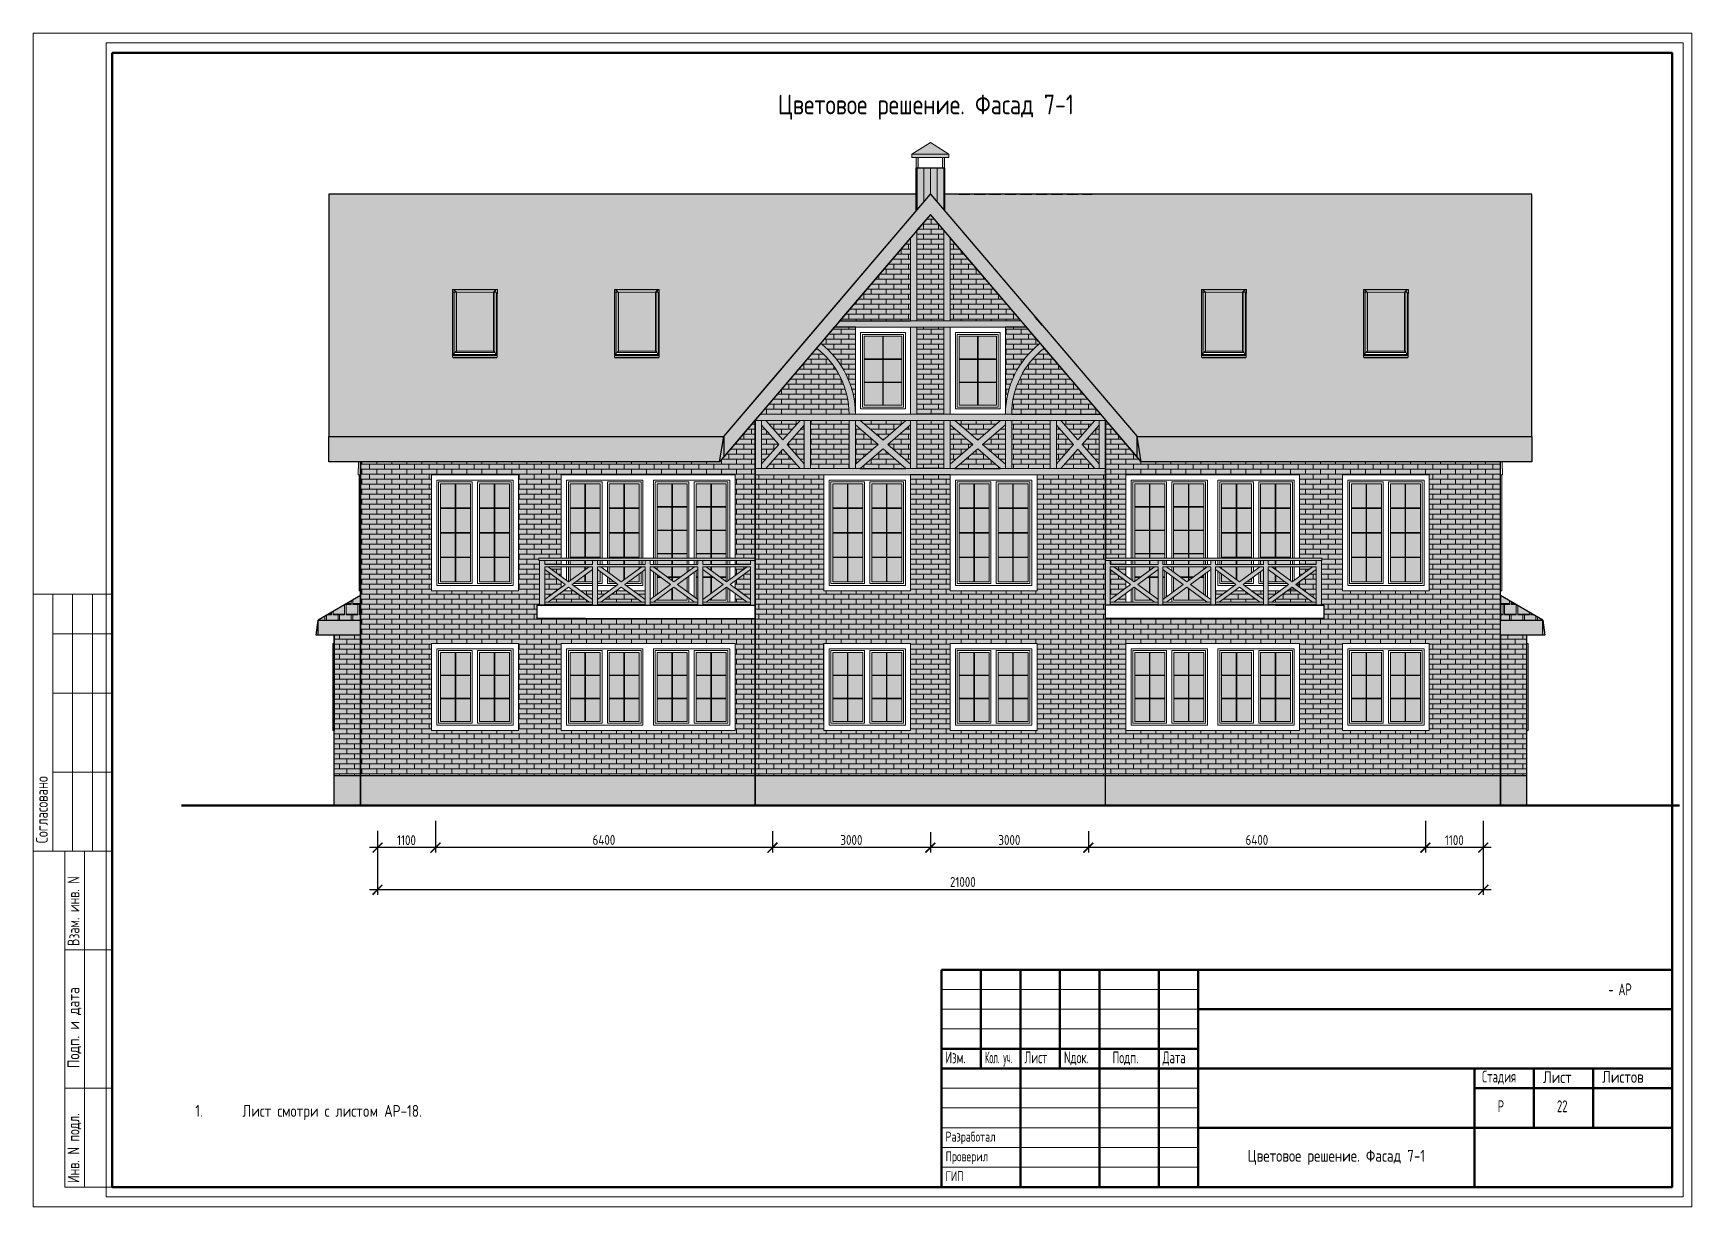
# Paper-space layout 'A22' of a CAD drawing. Header units: millimetres. Extents: x -3 to 417, y -3 to 294.
# The model-space entities are those that its viewports show. They can reach past a viewport. Long polylines and large blocks are cut down to what shows.
import ezdxf
from ezdxf.enums import TextEntityAlignment as Align

# ---------------------------------------------------------------- set-up
doc = ezdxf.new("R2010")
doc.units = ezdxf.units.MM
doc.header["$LTSCALE"] = 100
doc.header["$PDMODE"] = 35
for name, color, linetype, lineweight in [('0.3', 7, 'Continuous', 30), ('0.5', 7, 'Continuous', 50), ('Примітки 0.09', 200, 'Continuous', 9), ('Розміри 0.09', 5, 'Continuous', 9), ('Тонкі 0.18', 142, 'Continuous', 18), ('Штрихування 0.09', 253, 'Continuous', 9)]:
    doc.layers.add(name, color=color, linetype=linetype, lineweight=lineweight)
doc.layers.add('ViewPorts', color=240, linetype='Continuous', plot=False)
doc.styles.add('GOST 2.304', font='CS_Gost2304.shx')
doc.styles.add('SPDS', font='SPDS.shx', dxfattribs={"width": 0.9})
doc.dimstyles.new('SPDS', dxfattribs={"dimscale": 100, "dimtxt": 2.5, "dimasz": 2.5, "dimexe": 1.25, "dimexo": 0.625, "dimtad": 1, "dimrnd": 0.001, "dimtxsty": 'GOST 2.304', "dimblk": 'ARCHTICK', "dimcen": 2.5, "dimdle": 2, "dimadec": 0, "dimazin": 2, "dimtfac": 0.75, "dimtmove": 1, "dimatfit": 3, "dimfxl": 0, "dimtolj": 1, "dimarcsym": 0})
pattern_1 = [(0, (0, -59400), (0, 94.83852), []), (90, (0, -59400), (-142.24, 94.83852), [94.83852, -94.83852])]
pattern_2 = [(0, (15, -59400), (125, 200), [220, -30]), (0, (15, -59385), (125, 200), [220, -30]), (90, (235, -59400), (-125, 200), [200, -200]), (90, (265, -59400), (-125, 200), [200, -200])]

psp = doc.layouts.new('A22')

# ---------------------------------------------------------------- texts
at = {"layer": 'Примітки 0.09', "style": 'SPDS', "width": 0.805546}
psp.add_text('22', height=3, dxfattribs=at).set_placement((382.84, 20.77))
at = {"layer": 'Примітки 0.09', "ltscale": 1000000.0, "insert": (38, 22.59), "char_height": 3, "width": 185, "attachment_point": 1, "style": 'SPDS'}
psp.add_mtext('\\pi-6,l6,t0.09;{\\Fcs_gost2304|c204;\\W1;1.^IЛист смотри с лист\\Fcs_gost2304|c0;o\\Fcs_gost2304|c204;м \\C3;АР-1\\Fcs_gost2304|c0;8\\Fcs_gost2304|c204;\\C256;.}', dxfattribs=at)
at = {"layer": 'Примітки 0.09', "color": 7, "insert": (326.98, 9.33), "char_height": 3, "width": 70, "attachment_point": 5, "style": 'SPDS'}
psp.add_mtext('{\\W1;\\C256;Цветовое решение. Фасад 7-1}', dxfattribs=at)

msp = doc.modelspace()

# ---------------------------------------------------------------- texts
at = {"layer": 'Примітки 0.09', "ltscale": 0.75, "style": 'SPDS'}
msp.add_text('Цветовое решение. Фасад 7-1', height=375, dxfattribs=at).set_placement((214398.027, -182500.895), align=Align.CENTER)

# ---------------------------------------------------------------- blocks, each defined once
blk = doc.blocks.new('A$C1BD929A5')
at = {"layer": 'Тонкі 0.18', "color": 0, "extrusion": (1, 0, 0)}
for points, elevation in [([(8500, 0), (15000, 0)], -2000), ([(14000, 0), (15000, 0)], -1500), ([(14000, 0), (15000, 0)], -1000), ([(14000, 0), (15000, 0)], -500), ([(12500, 0), (14000, 0)], -1500), ([(12500, 0), (14000, 0)], -1000), ([(12500, 0), (14000, 0)], -500), ([(10500, 0), (12500, 0)], -1500), ([(10500, 0), (12500, 0)], -1000), ([(10500, 0), (12500, 0)], -500), ([(8500, 0), (10500, 0)], -1500), ([(8500, 0), (10500, 0)], -1000), ([(8500, 0), (10500, 0)], -500), ([(0, 0), (8500, 0)], -1200), ([(0, 0), (8500, 0)], -700)]:
    blk.add_lwpolyline(points, dxfattribs=dict(at, elevation=elevation))
at = {"layer": 'Тонкі 0.18', "color": 0, "extrusion": (0, 1, 0)}
for points, elevation in [([(2000, 0), (0, 0)], 15000), ([(1500, 0), (1000, 0)], 14000), ([(1000, 0), (500, 0)], 14000), ([(500, 0), (0, 0)], 14000), ([(1500, 0), (1000, 0)], 12500), ([(1000, 0), (500, 0)], 12500), ([(500, 0), (0, 0)], 12500), ([(1500, 0), (1000, 0)], 10500), ([(1000, 0), (500, 0)], 10500), ([(500, 0), (0, 0)], 10500), ([(2000, 0), (0, 0)], 8500), ([(1200, 0), (0, 0)], 8500), ([(1200, 0), (0, 0)], 6000), ([(1200, 0), (0, 0)], 2500)]:
    blk.add_lwpolyline(points, dxfattribs=dict(at, elevation=elevation))
at = {"layer": 'Тонкі 0.18', "color": 0, "extrusion": (1, 0, 0)}
blk.add_lwpolyline([(0, 0), (8500, 0)], dxfattribs=at)
at = {"layer": 'Тонкі 0.18', "color": 0, "extrusion": (0, 1, 0)}
blk.add_lwpolyline([(1200, 0), (0, 0)], dxfattribs=at)
at = {"layer": 'Тонкі 0.18', "color": 0, "ltscale": 0.01, "style": 'SPDS'}
for s, width, p in [('Согласовано', 0.95, (-1630, 8700)), ('Взам. инв. N', 0.898187, (-830, 6100)), ('Инв. N подл.', 0.909605, (-830, 100))]:
    blk.add_text(s, height=300, rotation=90, dxfattribs=dict(at, width=width)).set_placement(p)
blk.add_text('Подп. и дата', height=300, rotation=90, dxfattribs=at).set_placement((-830, 3010))
blk = doc.blocks.new('A$C2803562B')
at = {"color": 7, "lineweight": 50, "extrusion": (1, 0, 0)}
for points, elevation in [([(5500, 0), (5000, 0)], -17500), ([(5500, 0), (5000, 0)], -16500), ([(5500, 0), (5000, 0)], -15500), ([(5500, 0), (5000, 0)], -14500), ([(5500, 0), (5000, 0)], -13000), ([(5500, 0), (5000, 0)], -12000), ([(5000, 0), (4500, 0)], -17500), ([(5000, 0), (4500, 0)], -16500), ([(5000, 0), (4500, 0)], -15500), ([(5000, 0), (4500, 0)], -14500), ([(5000, 0), (4500, 0)], -13000), ([(5000, 0), (4500, 0)], -12000), ([(4500, 0), (4000, 0)], -17500), ([(4500, 0), (4000, 0)], -16500), ([(4500, 0), (4000, 0)], -15500), ([(4500, 0), (4000, 0)], -14500), ([(4500, 0), (4000, 0)], -13000), ([(4500, 0), (4000, 0)], -12000), ([(4000, 0), (3500, 0)], -17500), ([(4000, 0), (3500, 0)], -16500), ([(4000, 0), (3500, 0)], -15500), ([(4000, 0), (3500, 0)], -14500), ([(4000, 0), (3500, 0)], -13000), ([(4000, 0), (3500, 0)], -12000), ([(3500, 0), (3000, 0)], -17500), ([(3500, 0), (3000, 0)], -16500), ([(3500, 0), (3000, 0)], -15500), ([(3500, 0), (3000, 0)], -14500), ([(3500, 0), (3000, 0)], -13000), ([(3500, 0), (3000, 0)], -12000), ([(3000, 0), (2500, 0)], -16500), ([(3000, 0), (2500, 0)], -14500), ([(3000, 0), (2500, 0)], -13000), ([(3000, 0), (2500, 0)], -12000), ([(3000, 0), (2500, 0)], -5000), ([(3000, 0), (2500, 0)], -3500), ([(3000, 0), (2500, 0)], -2000), ([(2500, 0), (2000, 0)], -16500), ([(2500, 0), (2000, 0)], -14500), ([(2500, 0), (2000, 0)], -13000), ([(2500, 0), (2000, 0)], -12000), ([(2500, 0), (2000, 0)], -5000), ([(2500, 0), (2000, 0)], -3500), ([(2500, 0), (2000, 0)], -2000), ([(2000, 0), (1500, 0)], -16500), ([(2000, 0), (1500, 0)], -14500), ([(2000, 0), (1500, 0)], -13000), ([(2000, 0), (1500, 0)], -12000), ([(2000, 0), (1500, 0)], -5000), ([(2000, 0), (1500, 0)], -3500), ([(2000, 0), (1500, 0)], -2000), ([(1500, 0), (1000, 0)], -16500), ([(1500, 0), (1000, 0)], -14500), ([(1500, 0), (1000, 0)], -13000), ([(1500, 0), (1000, 0)], -12000), ([(1500, 0), (0, 0)], -5000), ([(1000, 0), (500, 0)], -16500), ([(1000, 0), (500, 0)], -14500), ([(1000, 0), (500, 0)], -13000), ([(1000, 0), (500, 0)], -12000), ([(500, 0), (0, 0)], -16500), ([(500, 0), (0, 0)], -14500), ([(500, 0), (0, 0)], -13000), ([(500, 0), (0, 0)], -12000)]:
    blk.add_lwpolyline(points, dxfattribs=dict(at, elevation=elevation))
at = {"color": 7, "extrusion": (0, 1, 0)}
for points, elevation in [([(18500, 0), (17500, 0)], 5000), ([(17500, 0), (16500, 0)], 5000), ([(16500, 0), (15500, 0)], 5000), ([(15500, 0), (14500, 0)], 5000), ([(14500, 0), (13000, 0)], 5000), ([(13000, 0), (12000, 0)], 5000), ([(18500, 0), (17500, 0)], 4500), ([(17500, 0), (16500, 0)], 4500), ([(16500, 0), (15500, 0)], 4500), ([(15500, 0), (14500, 0)], 4500), ([(14500, 0), (13000, 0)], 4500), ([(13000, 0), (12000, 0)], 4500), ([(18500, 0), (17500, 0)], 4000), ([(17500, 0), (16500, 0)], 4000), ([(16500, 0), (15500, 0)], 4000), ([(15500, 0), (14500, 0)], 4000), ([(14500, 0), (13000, 0)], 4000), ([(13000, 0), (12000, 0)], 4000), ([(18500, 0), (17500, 0)], 2500), ([(17500, 0), (16500, 0)], 2500), ([(16500, 0), (15500, 0)], 2500), ([(15500, 0), (14500, 0)], 2500), ([(14500, 0), (13000, 0)], 2500), ([(13000, 0), (12000, 0)], 2500), ([(18500, 0), (17500, 0)], 2000), ([(17500, 0), (16500, 0)], 2000), ([(16500, 0), (15500, 0)], 2000), ([(15500, 0), (14500, 0)], 2000), ([(14500, 0), (13000, 0)], 2000), ([(13000, 0), (12000, 0)], 2000), ([(18500, 0), (17500, 0)], 1500), ([(17500, 0), (16500, 0)], 1500), ([(16500, 0), (15500, 0)], 1500), ([(15500, 0), (14500, 0)], 1500), ([(14500, 0), (13000, 0)], 1500), ([(13000, 0), (12000, 0)], 1500), ([(18500, 0), (17500, 0)], 1000), ([(17500, 0), (16500, 0)], 1000), ([(16500, 0), (15500, 0)], 1000), ([(15500, 0), (14500, 0)], 1000), ([(14500, 0), (13000, 0)], 1000), ([(13000, 0), (12000, 0)], 1000), ([(18500, 0), (17500, 0)], 500), ([(17500, 0), (16500, 0)], 500), ([(16500, 0), (15500, 0)], 500), ([(15500, 0), (14500, 0)], 500), ([(14500, 0), (13000, 0)], 500), ([(13000, 0), (12000, 0)], 500)]:
    blk.add_lwpolyline(points, dxfattribs=dict(at, elevation=elevation))
at = {"color": 7, "lineweight": 50, "extrusion": (0, 1, 0)}
for points, elevation in [([(12000, 0), (5000, 0)], 4500), ([(5000, 0), (3500, 0)], 4500), ([(3500, 0), (2000, 0)], 4500), ([(2000, 0), (0, 0)], 4500), ([(18500, 0), (17500, 0)], 3500), ([(17500, 0), (16500, 0)], 3500), ([(16500, 0), (15500, 0)], 3500), ([(15500, 0), (14500, 0)], 3500), ([(14500, 0), (13000, 0)], 3500), ([(13000, 0), (12000, 0)], 3500), ([(18500, 0), (17500, 0)], 3000), ([(17500, 0), (16500, 0)], 3000), ([(16500, 0), (15500, 0)], 3000), ([(15500, 0), (14500, 0)], 3000), ([(14500, 0), (13000, 0)], 3000), ([(13000, 0), (12000, 0)], 3000), ([(12000, 0), (5000, 0)], 3000), ([(5000, 0), (3500, 0)], 3000), ([(3500, 0), (2000, 0)], 3000), ([(2000, 0), (0, 0)], 3000), ([(5000, 0), (3500, 0)], 2500), ([(3500, 0), (2000, 0)], 2500), ([(2000, 0), (0, 0)], 2500), ([(12000, 0), (5000, 0)], 1500), ([(5000, 0), (3500, 0)], 1500), ([(3500, 0), (2000, 0)], 1500), ([(2000, 0), (0, 0)], 1500)]:
    blk.add_lwpolyline(points, dxfattribs=dict(at, elevation=elevation))
at = {"extrusion": (0, 1, 0)}
blk.add_lwpolyline([(18500, 0), (0, 0)], dxfattribs=at)
at = {"layer": '0.5', "color": 0, "extrusion": (1, 0, 0), "elevation": -18500}
blk.add_lwpolyline([(5500, 0), (0, 0)], dxfattribs=at)
at = {"layer": '0.5', "color": 0, "extrusion": (0, 1, 0), "elevation": 5500}
blk.add_lwpolyline([(18500, 0), (0, 0)], dxfattribs=at)
at = {"layer": '0.5', "color": 0, "extrusion": (1, 0, 0)}
blk.add_lwpolyline([(5500, 0), (0, 0)], dxfattribs=at)
at = {"layer": '0.5', "color": 0, "extrusion": (0, 1, 0)}
blk.add_lwpolyline([(18500, 0), (0, 0)], dxfattribs=at)
at = {"color": 7, "style": 'SPDS'}
for s, height, width, p in [('- АР', 300, 0.805546, (-1613, 4850)), ('Изм.', 300, 0.8, (-18400, 3130)), ('Кол. уч.', 300, 0.6, (-17400, 3130)), ('Лист', 300, 0.8, (-16400, 3130)), ('Nдок.', 300, 0.8, (-15400, 3130)), ('Подп.', 300, 0.8, (-14169, 3130)), ('Дата', 300, 0.8, (-12900, 3130)), ('Стадия', 300, 0.805546, (-4811, 2646)), ('Р', 300, 0.805546, (-4415, 1895)), ('Разработал', 250, 0.9, (-18396, 1150)), ('Проверил', 250, 0.9, (-18396, 650)), ('ГИП', 250, 0.9, (-18396, 150))]:
    blk.add_text(s, height=height, dxfattribs=dict(at, width=width)).set_placement(p)
for s, p in [('Лист', (-3269, 2630)), ('Листов', (-1769, 2638))]:
    blk.add_text(s, height=300, dxfattribs=at).set_placement(p)
blk = doc.blocks.new('_ArchTick')
at = {"color": 0, "linetype": 'ByBlock', "const_width": 0.15}
blk.add_lwpolyline([(-0.5, -0.5), (0.5, 0.5)], dxfattribs=at)
blk = doc.blocks.new('*D322')
at = {"layer": 'Defpoints', "color": 0, "transparency": 16777216}
for p in [(223884, -195861), (224984, -195861), (223884, -196417)]:
    blk.add_point(p, dxfattribs=at)
at = {"layer": 'Розміри 0.09', "color": 0, "lineweight": -2, "transparency": 16777216}
for p, q in [((223884, -195908), (223884, -196510)), ((224984, -195908), (224984, -196510)), ((225134, -196417), (223734, -196417))]:
    blk.add_line(p, q, dxfattribs=at)
at = {"layer": 'Розміри 0.09', "color": 0, "lineweight": -2, "transparency": 16777216, "xscale": 187.5, "yscale": 187.5, "zscale": 187.5, "rotation": 180}
blk.add_blockref('_ArchTick', (223884, -196417), dxfattribs=at)
at = {"layer": 'Розміри 0.09', "color": 0, "lineweight": -2, "transparency": 16777216, "xscale": 187.5, "yscale": 187.5, "zscale": 187.5}
blk.add_blockref('_ArchTick', (224984, -196417), dxfattribs=at)
at = {"layer": 'Розміри 0.09', "color": 0, "transparency": 16777216, "insert": (224434, -196276), "char_height": 187.5, "attachment_point": 5, "style": 'GOST 2.304'}
blk.add_mtext('\\A1;1100', dxfattribs=at)
blk = doc.blocks.new('*D323')
at = {"layer": 'Defpoints', "color": 0, "transparency": 16777216}
for p in [(223884, -195861), (217484, -196060), (217484, -196417)]:
    blk.add_point(p, dxfattribs=at)
at = {"layer": 'Розміри 0.09', "color": 0, "lineweight": -2, "transparency": 16777216}
for p, q in [((223884, -195908), (223884, -196510)), ((217484, -196107), (217484, -196510)), ((224034, -196417), (217334, -196417))]:
    blk.add_line(p, q, dxfattribs=at)
at = {"layer": 'Розміри 0.09', "color": 0, "lineweight": -2, "transparency": 16777216, "xscale": 187.5, "yscale": 187.5, "zscale": 187.5, "rotation": 180}
blk.add_blockref('_ArchTick', (217484, -196417), dxfattribs=at)
at = {"layer": 'Розміри 0.09', "color": 0, "lineweight": -2, "transparency": 16777216, "xscale": 187.5, "yscale": 187.5, "zscale": 187.5}
blk.add_blockref('_ArchTick', (223884, -196417), dxfattribs=at)
at = {"layer": 'Розміри 0.09', "color": 0, "transparency": 16777216, "insert": (220684, -196271), "char_height": 187.5, "attachment_point": 5, "style": 'GOST 2.304'}
blk.add_mtext('\\A1;6400', dxfattribs=at)
blk = doc.blocks.new('*D324')
at = {"layer": 'Defpoints', "color": 0, "transparency": 16777216}
for p in [(214484, -196079), (217484, -196060), (214484, -196417)]:
    blk.add_point(p, dxfattribs=at)
at = {"layer": 'Розміри 0.09', "color": 0, "lineweight": -2, "transparency": 16777216}
for p, q in [((214484, -196126), (214484, -196510)), ((217484, -196107), (217484, -196510)), ((217634, -196417), (214334, -196417))]:
    blk.add_line(p, q, dxfattribs=at)
at = {"layer": 'Розміри 0.09', "color": 0, "lineweight": -2, "transparency": 16777216, "xscale": 187.5, "yscale": 187.5, "zscale": 187.5, "rotation": 180}
blk.add_blockref('_ArchTick', (214484, -196417), dxfattribs=at)
at = {"layer": 'Розміри 0.09', "color": 0, "lineweight": -2, "transparency": 16777216, "xscale": 187.5, "yscale": 187.5, "zscale": 187.5}
blk.add_blockref('_ArchTick', (217484, -196417), dxfattribs=at)
at = {"layer": 'Розміри 0.09', "color": 0, "transparency": 16777216, "insert": (215984, -196272), "char_height": 187.5, "attachment_point": 5, "style": 'GOST 2.304'}
blk.add_mtext('\\A1;3000', dxfattribs=at)
blk = doc.blocks.new('*D325')
at = {"layer": 'Defpoints', "color": 0, "transparency": 16777216}
for p in [(211484, -196060), (214484, -196079), (211484, -196417)]:
    blk.add_point(p, dxfattribs=at)
at = {"layer": 'Розміри 0.09', "color": 0, "lineweight": -2, "transparency": 16777216}
for p, q in [((211484, -196107), (211484, -196510)), ((214484, -196126), (214484, -196510)), ((214634, -196417), (211334, -196417))]:
    blk.add_line(p, q, dxfattribs=at)
at = {"layer": 'Розміри 0.09', "color": 0, "lineweight": -2, "transparency": 16777216, "xscale": 187.5, "yscale": 187.5, "zscale": 187.5, "rotation": 180}
blk.add_blockref('_ArchTick', (211484, -196417), dxfattribs=at)
at = {"layer": 'Розміри 0.09', "color": 0, "lineweight": -2, "transparency": 16777216, "xscale": 187.5, "yscale": 187.5, "zscale": 187.5}
blk.add_blockref('_ArchTick', (214484, -196417), dxfattribs=at)
at = {"layer": 'Розміри 0.09', "color": 0, "transparency": 16777216, "insert": (212984, -196272), "char_height": 187.5, "attachment_point": 5, "style": 'GOST 2.304'}
blk.add_mtext('\\A1;3000', dxfattribs=at)
blk = doc.blocks.new('*D326')
at = {"layer": 'Defpoints', "color": 0, "transparency": 16777216}
for p in [(205084, -195861), (211484, -196060), (205084, -196417)]:
    blk.add_point(p, dxfattribs=at)
at = {"layer": 'Розміри 0.09', "color": 0, "lineweight": -2, "transparency": 16777216}
for p, q in [((205084, -195908), (205084, -196510)), ((211484, -196107), (211484, -196510)), ((211634, -196417), (204934, -196417))]:
    blk.add_line(p, q, dxfattribs=at)
at = {"layer": 'Розміри 0.09', "color": 0, "lineweight": -2, "transparency": 16777216, "xscale": 187.5, "yscale": 187.5, "zscale": 187.5, "rotation": 180}
blk.add_blockref('_ArchTick', (205084, -196417), dxfattribs=at)
at = {"layer": 'Розміри 0.09', "color": 0, "lineweight": -2, "transparency": 16777216, "xscale": 187.5, "yscale": 187.5, "zscale": 187.5}
blk.add_blockref('_ArchTick', (211484, -196417), dxfattribs=at)
at = {"layer": 'Розміри 0.09', "color": 0, "transparency": 16777216, "insert": (208284, -196271), "char_height": 187.5, "attachment_point": 5, "style": 'GOST 2.304'}
blk.add_mtext('\\A1;6400', dxfattribs=at)
blk = doc.blocks.new('*D327')
at = {"layer": 'Defpoints', "color": 0, "transparency": 16777216}
for p in [(205084, -195861), (203984, -196052), (203984, -196417)]:
    blk.add_point(p, dxfattribs=at)
at = {"layer": 'Розміри 0.09', "color": 0, "lineweight": -2, "transparency": 16777216}
for p, q in [((205084, -195908), (205084, -196510)), ((203984, -196099), (203984, -196510)), ((205234, -196417), (203834, -196417))]:
    blk.add_line(p, q, dxfattribs=at)
at = {"layer": 'Розміри 0.09', "color": 0, "lineweight": -2, "transparency": 16777216, "xscale": 187.5, "yscale": 187.5, "zscale": 187.5, "rotation": 180}
blk.add_blockref('_ArchTick', (203984, -196417), dxfattribs=at)
at = {"layer": 'Розміри 0.09', "color": 0, "lineweight": -2, "transparency": 16777216, "xscale": 187.5, "yscale": 187.5, "zscale": 187.5}
blk.add_blockref('_ArchTick', (205084, -196417), dxfattribs=at)
at = {"layer": 'Розміри 0.09', "color": 0, "transparency": 16777216, "insert": (204534, -196276), "char_height": 187.5, "attachment_point": 5, "style": 'GOST 2.304'}
blk.add_mtext('\\A1;1100', dxfattribs=at)
blk = doc.blocks.new('*D328')
at = {"layer": 'Defpoints', "color": 0, "transparency": 16777216}
for p in [(203984, -196417), (224984, -196417), (203984, -197217)]:
    blk.add_point(p, dxfattribs=at)
at = {"layer": 'Розміри 0.09', "color": 0, "lineweight": -2, "transparency": 16777216}
for p, q in [((203984, -196463), (203984, -197310)), ((224984, -196463), (224984, -197310)), ((225134, -197217), (203834, -197217))]:
    blk.add_line(p, q, dxfattribs=at)
at = {"layer": 'Розміри 0.09', "color": 0, "lineweight": -2, "transparency": 16777216, "xscale": 187.5, "yscale": 187.5, "zscale": 187.5, "rotation": 180}
blk.add_blockref('_ArchTick', (203984, -197217), dxfattribs=at)
at = {"layer": 'Розміри 0.09', "color": 0, "lineweight": -2, "transparency": 16777216, "xscale": 187.5, "yscale": 187.5, "zscale": 187.5}
blk.add_blockref('_ArchTick', (224984, -197217), dxfattribs=at)
at = {"layer": 'Розміри 0.09', "color": 0, "transparency": 16777216, "insert": (215100, -197069), "char_height": 187.5, "attachment_point": 5, "style": 'GOST 2.304'}
blk.add_mtext('\\A1;21000', dxfattribs=at)

# ---------------------------------------------------------------- dimensions: what is measured, and where the dimension line sits
at = {"layer": 'Розміри 0.09'}
for base, p1, p2, picture, middle in [((203984.165, -196416.577), (205084.165, -195860.639), (203984.165, -196051.853), '*D327', (204534.165, -196275.952)), ((205084.165, -196416.577), (211484.165, -196059.838), (205084.165, -195860.639), '*D326', (208284.165, -196270.526)), ((217484.165, -196416.577), (223884.165, -195860.639), (217484.165, -196059.838), '*D323', (220684.165, -196270.526)), ((223884.165, -196416.577), (224984.165, -195860.639), (223884.165, -195860.639), '*D322', (224434.165, -196275.952)), ((211484.165, -196416.577), (214484.165, -196078.796), (211484.165, -196059.838), '*D325', (212984.165, -196272.068)), ((214484.165, -196416.577), (217484.165, -196059.838), (214484.165, -196078.796), '*D324', (215984.165, -196272.068))]:
    dim = msp.add_linear_dim(base=base, p1=p1, p2=p2, angle=180, dimstyle='SPDS', override={"dimscale": 75, "dimlfac": 1, "dimtxsty": 'GOST 2.304', "dimblk1": 'ArchTick', "dimblk2": 'ArchTick', "dimsah": 1, "dimtolj": 1}, dxfattribs=at)
    dim.commit()
    dim.dimension.update_dxf_attribs({"geometry": picture, "text_midpoint": middle})
dim = msp.add_linear_dim(base=(203984.165, -197216.577), p1=(224984.165, -196416.577), p2=(203984.165, -196416.577), angle=180, dimstyle='SPDS', override={"dimscale": 75, "dimlfac": 1, "dimtxsty": 'GOST 2.304', "dimblk1": 'ArchTick', "dimblk2": 'ArchTick', "dimsah": 1, "dimtolj": 1}, dxfattribs=at)
dim.commit()
dim.dimension.update_dxf_attribs({"geometry": '*D328', "text_midpoint": (215100.04, -197216.577), "dimtype": 160})

# ---------------------------------------------------------------- hatches: boundary and pattern name
at = {"layer": 'Тонкі 0.18', "ltscale": 0.75, "true_color": 0xa64f21}
for points in [[(214754.128, -183516.629), (214714.128, -183516.629), (214214.128, -183516.629), (214214.128, -184333.064), (214484.128, -184016.629), (214754.128, -184333.061)], [(203659.171, -191633.462), (202854.361, -192098.082), (203659.171, -192098.082)], [(225309.139, -191633.462), (225309.139, -192098.082), (226113.971, -192098.082)]]:
    msp.add_hatch(color=34, dxfattribs=at).paths.add_polyline_path(points)
h = msp.add_hatch(color=34, dxfattribs=at)
h.paths.add_polyline_path([(208484.132, -185886.868), (208482.181, -185887.889), (208482.181, -185824.836), (208909.171, -185824.836), (208909.171, -184016.629), (205834.182, -184016.629), (205834.182, -185824.836), (206261.127, -185824.836), (206261.127, -185887.889), (206259.177, -185886.866), (206259.177, -187079.927), (206259.177, -187123.222), (205834.182, -187123.222), (205834.182, -188616.656), (208909.171, -188616.656), (208909.171, -187123.222), (208484.132, -187123.222), (208484.132, -187079.927)])
h.paths.add_polyline_path([(205834.182, -184016.629), (203059.171, -184016.629), (203059.171, -188616.656), (205834.182, -188616.656), (205834.182, -187123.222), (205409.166, -187123.222), (205409.166, -187079.927), (205409.166, -185886.846), (205407.162, -185887.889), (205407.162, -185824.836), (205834.182, -185824.836)])
h.paths.add_polyline_path([(214214.128, -184333.064), (214214.128, -184016.629), (208909.171, -184016.629), (208909.171, -185824.836), (209336.161, -185824.836), (209336.161, -185887.889), (209334.135, -185886.846), (209334.135, -187079.927), (209334.135, -187123.222), (208909.171, -187123.222), (208909.171, -188616.656), (210559.166, -188616.656), (211496.961, -187517.534)])
h = msp.add_hatch(color=34, dxfattribs=at)
h.paths.add_polyline_path([(225909.124, -184016.629), (223134.12, -184016.629), (223134.12, -185824.836), (223561.11, -185824.836), (223561.11, -185887.889), (223559.159, -185886.866), (223559.159, -187079.927), (223559.159, -187110.766), (223549.104, -187110.766), (223549.104, -187123.222), (223134.12, -187123.222), (223134.12, -188616.656), (225909.124, -188616.656)])
h.paths.add_polyline_path([(223134.12, -184016.629), (220059.161, -184016.629), (220059.161, -185824.836), (220486.151, -185824.836), (220486.151, -185887.889), (220484.125, -185886.846), (220484.125, -187079.927), (220484.125, -187110.766), (220474.145, -187110.766), (220474.145, -187123.222), (220059.161, -187123.222), (220059.161, -188616.656), (223134.12, -188616.656), (223134.12, -187123.222), (222719.135, -187123.222), (222719.135, -187110.766), (222709.155, -187110.766), (222709.155, -187079.927), (222709.155, -185886.846), (222707.129, -185887.889), (222707.129, -185824.836), (223134.12, -185824.836)])
h.paths.add_polyline_path([(220059.161, -184016.629), (214754.128, -184016.629), (214754.128, -184333.061), (218409.166, -188616.656), (220059.161, -188616.656), (220059.161, -187123.222), (219644.176, -187123.222), (219644.176, -187110.766), (219634.122, -187110.766), (219634.122, -187079.927), (219634.122, -185886.866), (219632.171, -185887.889), (219632.171, -185824.836), (220059.161, -185824.836)])
at = {"layer": 'Тонкі 0.18', "ltscale": 0.75, "true_color": 0xf4ebd8}
h = msp.add_hatch(color=254, dxfattribs=at)
h.paths.add_polyline_path([(214859.156, -184841.308), (214859.156, -186421.625), (216207.583, -186421.625)])
h.paths.add_polyline_path([(214739.174, -184700.693), (214484.128, -184401.786), (214229.158, -184700.638), (214229.158, -186421.625), (214739.174, -186421.625)])
h.paths.add_polyline_path([(214109.176, -184841.277), (212760.711, -186421.625), (214109.176, -186421.625)])
h.paths.add_polyline_path([(214739.174, -186541.629), (214229.158, -186541.629), (214229.158, -188191.654), (214739.174, -188191.654)])
h = msp.add_hatch(color=254, dxfattribs=at)
h.paths.add_polyline_path([(211250.384, -188191.654), (212320.268, -186937.734), (212416.778, -187017.973), (212486.903, -187085.169), (212585.566, -187195.621), (212652.875, -187284.746), (212741.287, -187426.188), (212805.743, -187556.332), (212863.724, -187709.427), (212912.729, -187904.092), (212933.243, -188055.523), (212939.117, -188191.627)])
h.paths.add_polyline_path([(212398.269, -186846.34), (212658.277, -186541.621), (213059.117, -186541.621), (213059.117, -188191.654), (213054.942, -188072.568), (213040.906, -187943.479), (213021.619, -187836.569), (212958.86, -187616.503), (212890.478, -187453.494), (212763.46, -187233.682), (212663.897, -187101.98), (212567.3, -186995.791), (212483.081, -186916.329)])
h = msp.add_hatch(color=254, dxfattribs=at)
h.paths.add_polyline_path([(217717.863, -188191.654), (216647.979, -186937.734), (216551.468, -187017.973), (216481.344, -187085.169), (216382.681, -187195.621), (216315.372, -187284.746), (216226.96, -187426.188), (216162.504, -187556.332), (216104.523, -187709.427), (216055.518, -187904.092), (216035.004, -188055.523), (216029.129, -188191.627)])
h.paths.add_polyline_path([(216569.978, -186846.34), (216309.97, -186541.621), (215909.129, -186541.621), (215909.129, -188191.654), (215913.304, -188072.568), (215927.341, -187943.479), (215946.627, -187836.569), (216009.387, -187616.503), (216077.768, -187453.494), (216204.787, -187233.682), (216304.35, -187101.98), (216400.947, -186995.791), (216485.166, -186916.329)])
h = msp.add_hatch(color=254, dxfattribs=at)
h.paths.add_polyline_path([(207474.228, -190966.621), (207159.229, -190966.621), (207159.229, -191046.609), (207474.228, -191046.609)], flags=17)
h.paths.add_polyline_path([(207474.228, -191086.603), (207226.686, -191086.603), (207474.228, -191268.864)], flags=17)
h.paths.add_polyline_path([(207474.228, -191368.211), (207159.229, -191136.276), (207159.229, -191706.922), (207474.228, -191474.987)], flags=17)
h.paths.add_polyline_path([(207709.758, -191541.619), (207518.731, -191541.619), (207226.686, -191756.595), (208001.803, -191756.595)], flags=17)
h.paths.add_polyline_path([(208069.26, -191541.619), (207844.696, -191541.619), (208069.26, -191706.922)], flags=17)
h.paths.add_polyline_path([(208383.792, -191541.619), (208159.228, -191541.619), (208159.228, -191706.922)], flags=17)
h.paths.add_polyline_path([(208709.757, -191541.619), (208518.73, -191541.619), (208226.685, -191756.595), (209001.803, -191756.595)], flags=17)
h.paths.add_polyline_path([(209069.26, -191541.619), (208844.696, -191541.619), (209069.26, -191706.922)], flags=17)
h.paths.add_polyline_path([(207474.153, -189341.65), (209124.186, -189341.65), (210774.143, -189341.65), (210774.143, -190441.634), (211159.151, -190441.634), (211159.151, -189341.65), (211159.151, -189221.593), (211159.151, -188311.636), (211159.151, -188298.636), (210559.166, -189001.814), (210559.127, -189001.78), (210480.154, -189094.333), (203659.171, -189094.333), (203659.171, -190441.634), (205009.166, -190441.634), (205009.166, -189341.65), (206659.191, -189341.65), (206659.191, -190441.634), (207474.153, -190441.634)])
h.paths.add_polyline_path([(207474.153, -190441.634), (206659.191, -190441.634), (206659.191, -191541.619), (205009.166, -191541.619), (205009.166, -190441.634), (203659.171, -190441.634), (203659.171, -193366.634), (205009.166, -193366.634), (205009.166, -192541.618), (206659.191, -192541.618), (206659.191, -193366.634), (207474.153, -193366.634), (207474.153, -192541.618), (210774.143, -192541.618), (210774.143, -193366.634), (211159.151, -193366.634), (211159.151, -192066.595), (207009.206, -192066.595), (207009.206, -191816.598), (207059.206, -191816.598), (207059.206, -190966.621), (207049.226, -190966.621), (207049.226, -190926.627), (207474.153, -190926.627)])
h.paths.add_polyline_path([(211159.151, -193366.634), (210774.143, -193366.634), (210774.143, -194191.651), (207474.153, -194191.651), (207474.153, -193366.634), (206659.191, -193366.634), (206659.191, -194191.576), (206659.191, -194191.651), (205009.166, -194191.651), (205009.166, -193366.634), (203659.171, -193366.634), (203659.171, -195046.592), (211159.151, -195046.592)])
h.paths.add_polyline_path([(211159.151, -190441.634), (210774.143, -190441.634), (210774.143, -190926.627), (211159.151, -190926.627)])
h.paths.add_polyline_path([(211069.258, -190966.621), (210774.218, -190966.621), (210774.218, -191046.609), (211069.258, -191046.609)], flags=17)
h.paths.add_polyline_path([(211001.801, -191086.603), (210774.218, -191086.603), (210774.218, -191254.172)], flags=17)
h.paths.add_polyline_path([(211069.258, -191136.276), (210774.218, -191353.515), (210774.218, -191489.741), (211069.258, -191706.922)], flags=17)
h.paths.add_polyline_path([(210774.218, -191589.07), (210774.218, -191756.595), (211001.801, -191756.595)], flags=17)
h = msp.add_hatch(color=254, dxfattribs=at)
h.paths.add_polyline_path([(217689.124, -188401.829), (217364.445, -188766.652), (217689.124, -189131.4)])
h.paths.add_polyline_path([(217608.836, -188311.636), (216959.478, -188311.636), (217284.157, -188676.384)])
h.paths.add_polyline_path([(216879.115, -188401.829), (216879.115, -189131.4), (217203.794, -188766.652)])
h.paths.add_polyline_path([(217284.157, -188856.845), (216959.478, -189221.593), (217608.836, -189221.593)])
h.paths.add_polyline_path([(216759.133, -188311.636), (216029.111, -188311.636), (216029.111, -189221.593), (216759.133, -189221.593)])
h.paths.add_polyline_path([(215909.129, -188391.024), (215475.799, -188766.652), (215909.129, -189142.205)])
h.paths.add_polyline_path([(215384.18, -188846.04), (214950.775, -189221.593), (215817.511, -189221.593)])
h.paths.add_polyline_path([(214859.156, -188391.024), (214859.156, -189142.205), (215292.562, -188766.652)])
h.paths.add_polyline_path([(215817.511, -188311.636), (214950.775, -188311.636), (215384.18, -188687.189)])
h.paths.add_polyline_path([(214739.174, -188311.636), (214229.158, -188311.636), (214229.158, -189221.593), (214739.174, -189221.593)])
h.paths.add_polyline_path([(214109.176, -188391.024), (213675.77, -188766.652), (214109.176, -189142.205)])
h.paths.add_polyline_path([(214017.557, -188311.636), (213150.746, -188311.636), (213584.152, -188687.189)])
h.paths.add_polyline_path([(213492.533, -188766.652), (213059.127, -188391.024), (213059.127, -189142.205)])
h.paths.add_polyline_path([(213584.152, -188846.04), (213150.746, -189221.593), (214017.557, -189221.593)])
h.paths.add_polyline_path([(212939.146, -188311.636), (212209.124, -188311.636), (212209.124, -189221.593), (212939.146, -189221.593)])
h.paths.add_polyline_path([(212089.142, -188401.829), (211764.463, -188766.652), (212089.142, -189131.4)])
h.paths.add_polyline_path([(212008.854, -188311.636), (211359.496, -188311.636), (211684.175, -188676.384)])
h.paths.add_polyline_path([(211279.133, -188401.829), (211279.133, -189131.4), (211603.812, -188766.652)])
h.paths.add_polyline_path([(211684.175, -188856.845), (211359.496, -189221.593), (212008.854, -189221.593)])
h.paths.add_polyline_path([(214859.156, -189341.65), (214109.176, -189341.65), (214109.176, -190441.634), (214859.156, -190441.634)])
h.paths.add_polyline_path([(214859.156, -190441.634), (214109.176, -190441.634), (214109.176, -191541.619), (212459.143, -191541.619), (212459.143, -190441.634), (211159.151, -190441.634), (211159.151, -193366.634), (212459.143, -193366.634), (212459.143, -192541.618), (214109.176, -192541.618), (214109.176, -193366.634), (214859.156, -193366.634), (214859.156, -192541.618), (216509.114, -192541.618), (216509.114, -193366.634), (217809.181, -193366.634), (217809.181, -190441.634), (216509.114, -190441.634), (216509.114, -191541.619), (214859.156, -191541.619)])
h.paths.add_polyline_path([(217809.181, -189341.65), (216509.114, -189341.65), (216509.114, -190441.634), (217809.181, -190441.634)])
h.paths.add_polyline_path([(212459.143, -189341.65), (211159.151, -189341.65), (211159.151, -190441.634), (212459.143, -190441.634)])
h.paths.add_polyline_path([(217809.181, -193366.634), (216509.114, -193366.634), (216509.114, -194191.651), (214859.156, -194191.651), (214859.156, -193366.634), (214109.176, -193366.634), (214109.176, -194191.576), (214109.176, -194191.651), (212459.143, -194191.651), (212459.143, -193366.634), (211159.151, -193366.634), (211159.151, -195046.592), (217809.181, -195046.592)])
h = msp.add_hatch(color=254, dxfattribs=at)
h.paths.add_polyline_path([(218194.113, -190441.634), (217809.181, -190441.634), (217809.181, -190926.627), (218194.113, -190926.627)], flags=17)
h.paths.add_polyline_path([(218194.113, -191086.603), (217966.531, -191086.603), (218194.113, -191254.172)], flags=17)
h.paths.add_polyline_path([(218194.113, -190966.621), (217899.074, -190966.621), (217899.074, -191046.609), (218194.113, -191046.609)], flags=16)
h.paths.add_polyline_path([(218194.113, -191353.515), (217899.074, -191136.276), (217899.074, -191706.922), (218194.113, -191489.741)], flags=17)
h.paths.add_polyline_path([(218194.113, -191589.07), (217966.531, -191756.595), (218194.113, -191756.595)], flags=17)
h.paths.add_polyline_path([(221741.646, -191086.603), (221494.104, -191086.603), (221494.104, -191268.864)], flags=16)
h.paths.add_polyline_path([(220123.636, -191541.619), (219899.072, -191541.619), (219899.072, -191706.922)], flags=17)
h.paths.add_polyline_path([(220449.602, -191541.619), (220258.575, -191541.619), (219966.529, -191756.595), (220741.647, -191756.595)], flags=17)
h.paths.add_polyline_path([(221449.601, -191541.619), (221258.574, -191541.619), (220966.529, -191756.595), (221741.646, -191756.595)], flags=17)
h.paths.add_polyline_path([(221809.103, -191136.276), (221494.104, -191368.211), (221494.104, -191474.987), (221809.103, -191706.922)], flags=17)
h.paths.add_polyline_path([(225309.139, -189094.333), (218488.103, -189094.333), (218409.166, -189001.814), (217809.181, -188298.649), (217809.181, -188311.636), (217809.181, -189221.593), (217809.181, -189341.65), (217809.181, -190441.634), (218194.113, -190441.634), (218194.113, -189341.65), (219844.071, -189341.65), (221494.104, -189341.65), (221494.104, -190441.634), (222309.066, -190441.634), (222309.066, -189341.65), (223959.091, -189341.65), (223959.091, -190441.634), (225309.139, -190441.634)])
h.paths.add_polyline_path([(225309.139, -190441.634), (223959.091, -190441.634), (223959.091, -191541.619), (222309.066, -191541.619), (222309.066, -190441.634), (221494.104, -190441.634), (221494.104, -190926.627), (221919.106, -190926.627), (221919.106, -190966.621), (221909.126, -190966.621), (221909.126, -191816.598), (221959.126, -191816.598), (221959.126, -192066.595), (217809.181, -192066.595), (217809.181, -193366.634), (218194.113, -193366.634), (218194.113, -192541.618), (219844.146, -192541.618), (221494.104, -192541.618), (221494.104, -193366.634), (222309.141, -193366.634), (222309.141, -192541.618), (223959.173, -192541.618), (223959.173, -193366.634), (225309.139, -193366.634)])
h.paths.add_polyline_path([(225309.139, -193366.634), (223959.173, -193366.634), (223959.173, -194191.651), (222309.141, -194191.651), (222309.141, -193366.634), (221494.104, -193366.634), (221494.104, -194191.576), (221494.104, -194191.651), (218194.113, -194191.651), (218194.113, -193366.634), (217809.181, -193366.634), (217809.181, -195046.592), (225309.139, -195046.592)])
h.paths.add_polyline_path([(221809.103, -190966.621), (221494.104, -190966.621), (221494.104, -191046.609), (221809.103, -191046.609)], flags=16)
h.paths.add_polyline_path([(221741.646, -191086.603), (221494.104, -191086.603), (221494.104, -191268.864)], flags=17)
h.paths.add_polyline_path([(221809.103, -191136.276), (221494.104, -191368.211), (221494.104, -191474.987), (221809.103, -191706.922)], flags=16)
h.paths.add_polyline_path([(221449.601, -191541.619), (221258.574, -191541.619), (220966.529, -191756.595), (221741.646, -191756.595)], flags=17)
h.paths.add_polyline_path([(220899.072, -191541.619), (220899.072, -191706.922), (221123.636, -191541.619)], flags=17)
h.paths.add_polyline_path([(221258.567, -191541.619), (221258.574, -191541.619), (221354.088, -191471.31), (221449.601, -191541.619), (221449.608, -191541.619), (221741.646, -191756.595), (220966.529, -191756.595)], flags=17)
h.paths.add_polyline_path([(221421.545, -191421.637), (221809.103, -191136.276), (221809.103, -191706.922)], flags=17)
h.paths.add_polyline_path([(221494.104, -191268.864), (221494.104, -191086.603), (221741.646, -191086.603)], flags=17)
h.paths.add_polyline_path([(220809.104, -191541.619), (220584.54, -191541.619), (220809.104, -191706.922)], flags=17)
at = {"layer": 'Тонкі 0.18'}
for points in [[(209864.262, -191287.248), (209863.662, -191287.623), (209864.262, -191287.623), (209864.262, -191287.248)], [(219104.07, -191287.248), (219104.67, -191287.623), (219104.07, -191287.623), (219104.07, -191287.248)]]:
    msp.add_hatch(color=256, dxfattribs=at).paths.add_polyline_path(points, flags=0)
at = {"layer": 'Тонкі 0.18', "ltscale": 0.75, "true_color": 0xf4ebd8}
h = msp.add_hatch(color=254, dxfattribs=at)
h.paths.add_polyline_path([(203659.171, -192386.819), (203159.171, -192386.819), (203159.171, -193366.634), (203659.171, -193366.634)])
h.paths.add_polyline_path([(203659.171, -193366.634), (203159.171, -193366.634), (203159.171, -195046.592), (203659.171, -195046.592)])
h = msp.add_hatch(color=254, dxfattribs=at)
h.paths.add_polyline_path([(225809.101, -192386.819), (225309.139, -192386.819), (225309.139, -193366.634), (225809.101, -193366.634)])
h.paths.add_polyline_path([(225809.101, -193366.634), (225309.139, -193366.634), (225309.139, -195046.592), (225809.101, -195046.592)])
at = {"layer": 'Штрихування 0.09', "true_color": 0xa64517}
h = msp.add_hatch(color=34, dxfattribs=at)
h.paths.add_polyline_path([(214484.128, -183035.612), (214134.128, -183256.629), (214834.128, -183256.629)])
h.paths.add_polyline_path([(214834.128, -183256.629), (214134.128, -183256.629), (214134.128, -183316.629), (214834.128, -183316.629)])
h.paths.add_polyline_path([(214754.128, -183316.629), (214714.128, -183316.629), (214714.128, -183516.629), (214754.128, -183516.629)])
h.paths.add_polyline_path([(214254.128, -183316.629), (214214.128, -183316.629), (214214.128, -183516.629), (214254.128, -183516.629)])
at = {"layer": 'Штрихування 0.09', "ltscale": 0.75}
h = msp.add_hatch(dxfattribs=at)
h.set_pattern_fill('ANSI31', scale=40, angle=45, style=0)
h.set_pattern_definition([(90, (166987.45, -80232.99), (-127, 2e-14), [])])
h.paths.add_polyline_path([(214754.128, -183516.629), (214714.128, -183516.629), (214214.128, -183516.629), (214214.128, -184333.064), (214484.128, -184016.629), (214754.128, -184333.061)])
h = msp.add_hatch(dxfattribs=at)
h.set_pattern_fill('SQSHNGLE', color=256, scale=500, style=0, pattern_type=2)
h.set_pattern_definition(pattern_2)
h.paths.add_polyline_path([(208484.132, -185886.868), (208482.181, -185887.889), (208482.181, -185824.836), (208909.171, -185824.836), (208909.171, -184016.629), (205834.182, -184016.629), (205834.182, -185824.836), (206261.127, -185824.836), (206261.127, -185887.889), (206259.177, -185886.866), (206259.177, -187079.927), (206259.177, -187123.222), (205834.182, -187123.222), (205834.182, -188616.656), (208909.171, -188616.656), (208909.171, -187123.222), (208484.132, -187123.222), (208484.132, -187079.927)])
h.paths.add_polyline_path([(205834.182, -184016.629), (203059.171, -184016.629), (203059.171, -188616.656), (205834.182, -188616.656), (205834.182, -187123.222), (205409.166, -187123.222), (205409.166, -187079.927), (205409.166, -185886.846), (205407.162, -185887.889), (205407.162, -185824.836), (205834.182, -185824.836)])
h.paths.add_polyline_path([(214214.128, -184333.064), (214214.128, -184016.629), (208909.171, -184016.629), (208909.171, -185824.836), (209336.161, -185824.836), (209336.161, -185887.889), (209334.135, -185886.846), (209334.135, -187079.927), (209334.135, -187123.222), (208909.171, -187123.222), (208909.171, -188616.656), (210559.166, -188616.656), (211496.961, -187517.534)])
at = {"layer": 'Штрихування 0.09', "true_color": 0xa64517}
for points in [[(214484.128, -184016.629), (218409.166, -188616.656), (218488.103, -189094.333), (214484.128, -184401.786), (210480.154, -189094.333), (210559.166, -188616.656)], [(216647.968, -186937.743), (216647.979, -186937.734), (216621.743, -186906.985), (216621.732, -186906.994), (216569.978, -186846.34, 0.23235127), (215909.129, -188191.599), (215909.129, -188191.654), (216029.129, -188191.654, -0.23333816)], [(203659.171, -192098.082), (202854.361, -192098.082), (202854.361, -192386.819), (203659.171, -192386.819)], [(226113.971, -192098.082), (225309.139, -192098.082), (225309.139, -192386.819), (226113.971, -192386.819)]]:
    msp.add_hatch(color=34, dxfattribs=at).paths.add_polyline_path(points)
at = {"layer": 'Штрихування 0.09', "ltscale": 0.75}
h = msp.add_hatch(dxfattribs=at)
h.set_pattern_fill('SQSHNGLE', color=256, scale=500, style=0, pattern_type=2)
h.set_pattern_definition(pattern_2)
h.paths.add_polyline_path([(225909.124, -184016.629), (223134.12, -184016.629), (223134.12, -185824.836), (223561.11, -185824.836), (223561.11, -185887.889), (223559.159, -185886.866), (223559.159, -187079.927), (223559.159, -187110.766), (223549.104, -187110.766), (223549.104, -187123.222), (223134.12, -187123.222), (223134.12, -188616.656), (225909.124, -188616.656)])
h.paths.add_polyline_path([(223134.12, -184016.629), (220059.161, -184016.629), (220059.161, -185824.836), (220486.151, -185824.836), (220486.151, -185887.889), (220484.125, -185886.846), (220484.125, -187079.927), (220484.125, -187110.766), (220474.145, -187110.766), (220474.145, -187123.222), (220059.161, -187123.222), (220059.161, -188616.656), (223134.12, -188616.656), (223134.12, -187123.222), (222719.135, -187123.222), (222719.135, -187110.766), (222709.155, -187110.766), (222709.155, -187079.927), (222709.155, -185886.846), (222707.129, -185887.889), (222707.129, -185824.836), (223134.12, -185824.836)])
h.paths.add_polyline_path([(220059.161, -184016.629), (214754.128, -184016.629), (214754.128, -184333.061), (218409.166, -188616.656), (220059.161, -188616.656), (220059.161, -187123.222), (219644.176, -187123.222), (219644.176, -187110.766), (219634.122, -187110.766), (219634.122, -187079.927), (219634.122, -185886.866), (219632.171, -185887.889), (219632.171, -185824.836), (220059.161, -185824.836)])
h = msp.add_hatch(dxfattribs=at)
h.set_pattern_fill('AR-BRSTD', color=256, scale=1.4, style=0)
h.set_pattern_definition(pattern_1)
h.paths.add_polyline_path([(214859.156, -184841.308), (214859.156, -186421.625), (216207.583, -186421.625)])
h.paths.add_polyline_path([(214739.174, -184700.693), (214484.128, -184401.786), (214229.158, -184700.638), (214229.158, -186421.625), (214739.174, -186421.625)])
h.paths.add_polyline_path([(214109.176, -184841.277), (212760.711, -186421.625), (214109.176, -186421.625)])
h.paths.add_polyline_path([(214739.174, -186541.629), (214229.158, -186541.629), (214229.158, -188191.654), (214739.174, -188191.654)])
at = {"layer": 'Штрихування 0.09', "true_color": 0xa64517}
h = msp.add_hatch(color=34, dxfattribs=at)
h.paths.add_polyline_path([(214859.156, -184841.308), (214739.174, -184700.693), (214739.174, -186421.625), (214859.156, -186421.625)])
h.paths.add_polyline_path([(214229.158, -184700.61), (214109.176, -184841.228), (214109.176, -186421.625), (214229.158, -186421.625)])
h.paths.add_polyline_path([(216207.583, -186421.625), (212760.706, -186421.625), (212658.319, -186541.621), (213059.127, -186541.621), (213059.127, -186541.629), (214229.158, -186541.629), (214229.158, -186541.621), (214734.147, -186541.621), (214734.147, -186541.629), (215909.129, -186541.629), (215909.129, -186541.621), (216309.972, -186541.621)])
h.paths.add_polyline_path([(214229.158, -186541.629), (214109.176, -186541.629), (214109.176, -188191.654), (214229.158, -188191.654)])
h.paths.add_polyline_path([(214859.156, -186541.629), (214739.174, -186541.629), (214739.174, -188191.654), (214859.156, -188191.654)])
at = {"layer": 'Штрихування 0.09'}
h = msp.add_hatch(color=7, dxfattribs=at)
h.set_gradient(color1=(209, 255, 255), color2=(250, 255, 255), one_color=1, tint=0.99)
h.paths.add_polyline_path([(209260.6, -185878.322), (208557.742, -185878.322), (208557.742, -186995.264), (209260.6, -186995.264)])
h.paths.add_polyline_path([(206185.642, -185878.322), (205482.723, -185878.322), (205482.723, -186995.264), (206185.642, -186995.264)])
h = msp.add_hatch(color=7, dxfattribs=at)
h.set_gradient(color1=(209, 255, 255), color2=(250, 255, 255), one_color=1, tint=0.99, name='CYLINDER')
h.paths.add_polyline_path([(220410.59, -185878.322), (219707.732, -185878.322), (219707.732, -186995.264), (220410.59, -186995.264)])
h = msp.add_hatch(color=7, dxfattribs=at)
h.set_gradient(color1=(209, 255, 255), color2=(250, 255, 255), one_color=1, tint=0.99, name='CYLINDER')
h.paths.add_polyline_path([(223485.549, -185878.322), (222782.69, -185878.322), (222782.69, -186995.264), (223485.549, -186995.264)])
at = {"layer": 'Штрихування 0.09', "ltscale": 0.75}
h = msp.add_hatch(dxfattribs=at)
h.set_pattern_fill('AR-BRSTD', color=256, scale=1.4, style=0)
h.set_pattern_definition(pattern_1)
h.paths.add_polyline_path([(211245.442, -188191.654), (212315.326, -186937.734), (212411.836, -187017.973), (212481.961, -187085.169), (212580.623, -187195.621), (212647.933, -187284.746), (212736.345, -187426.188), (212800.801, -187556.332), (212858.782, -187709.427), (212907.787, -187904.092), (212928.301, -188055.523), (212934.175, -188191.627)])
h.paths.add_polyline_path([(212393.327, -186846.34), (212653.335, -186541.621), (213054.175, -186541.621), (213054.175, -188191.654), (213050, -188072.568), (213035.964, -187943.479), (213016.677, -187836.569), (212953.918, -187616.503), (212885.536, -187453.494), (212758.518, -187233.682), (212658.955, -187101.98), (212562.357, -186995.791), (212478.139, -186916.329)])
at = {"layer": 'Штрихування 0.09'}
h = msp.add_hatch(color=7, dxfattribs=at)
h.set_gradient(color1=(209, 255, 255), color2=(250, 255, 255), one_color=1, tint=0.99, name='CYLINDER')
h.paths.add_polyline_path([(213939.145, -186711.622), (213589.179, -186711.622), (213589.179, -187141.606), (213939.145, -187141.606)])
h.paths.add_polyline_path([(213579.124, -186711.622), (213229.158, -186711.622), (213229.158, -187141.606), (213579.124, -187141.606)])
h.paths.add_polyline_path([(213579.124, -187151.661), (213229.158, -187151.661), (213229.158, -187581.615), (213579.124, -187581.615)])
h.paths.add_polyline_path([(213939.145, -187151.661), (213589.179, -187151.661), (213589.179, -187581.615), (213939.145, -187581.615)])
h.paths.add_polyline_path([(213939.145, -187591.595), (213589.179, -187591.595), (213589.179, -188021.624), (213939.145, -188021.624)])
h.paths.add_polyline_path([(213579.124, -187591.595), (213229.158, -187591.595), (213229.158, -188021.624), (213579.124, -188021.624)])
h = msp.add_hatch(color=7, dxfattribs=at)
h.set_gradient(color1=(209, 255, 255), color2=(250, 255, 255), one_color=1, tint=0.99, name='CYLINDER')
h.paths.add_polyline_path([(215739.174, -186711.622), (215389.133, -186711.622), (215389.133, -187141.606), (215739.174, -187141.606)])
h.paths.add_polyline_path([(215379.153, -186711.622), (215029.187, -186711.622), (215029.187, -187141.606), (215379.153, -187141.606)])
h.paths.add_polyline_path([(215379.153, -187151.661), (215029.187, -187151.661), (215029.187, -187581.615), (215379.153, -187581.615)])
h.paths.add_polyline_path([(215739.174, -187151.661), (215389.133, -187151.661), (215389.133, -187581.615), (215739.174, -187581.615)])
h.paths.add_polyline_path([(215739.174, -187591.595), (215389.133, -187591.595), (215389.133, -188021.624), (215739.174, -188021.624)])
h.paths.add_polyline_path([(215379.153, -187591.595), (215029.187, -187591.595), (215029.187, -188021.624), (215379.153, -188021.624)])
at = {"layer": 'Штрихування 0.09', "ltscale": 0.75}
h = msp.add_hatch(dxfattribs=at)
h.set_pattern_fill('AR-BRSTD', color=256, scale=1.4, style=0)
h.set_pattern_definition(pattern_1)
h.paths.add_polyline_path([(217717.863, -188191.654), (216647.979, -186937.734), (216551.468, -187017.973), (216481.344, -187085.169), (216382.681, -187195.621), (216315.372, -187284.746), (216226.96, -187426.188), (216162.504, -187556.332), (216104.523, -187709.427), (216055.518, -187904.092), (216035.004, -188055.523), (216029.129, -188191.627)])
h.paths.add_polyline_path([(216569.978, -186846.34), (216309.97, -186541.621), (215909.129, -186541.621), (215909.129, -188191.654), (215913.304, -188072.568), (215927.341, -187943.479), (215946.627, -187836.569), (216009.387, -187616.503), (216077.768, -187453.494), (216204.787, -187233.682), (216304.35, -187101.98), (216400.947, -186995.791), (216485.166, -186916.329)])
at = {"layer": 'Штрихування 0.09', "true_color": 0xa64517}
h = msp.add_hatch(color=34, dxfattribs=at)
edge = h.paths.add_edge_path()
edge.add_line((212398.333, -186846.324), (212346.581, -186906.977))
edge.add_line((212346.589, -186906.985), (212320.352, -186937.734))
edge.add_arc((211359.48, -188191.627), 1579.722, -0.0010013, 52.5366771, ccw=False)
edge.add_line((212939.202, -188191.654), (213059.127, -188191.654))
edge.add_line((213059.127, -188191.654), (213059.127, -188175.656))
edge.add_arc((211359.48, -188191.627), 1699.722, 0.5383746, 52.3244251)
at = {"layer": 'Штрихування 0.09'}
for points in [[(215739.174, -187581.615), (215729.119, -187581.615), (215729.119, -187591.595), (215739.174, -187591.595), (215739.174, -187581.615)], [(213234.186, -189476.639), (213234.186, -189476.939), (213334.133, -189476.939), (213334.133, -189476.639), (213234.186, -189476.639)], [(215734.146, -189476.639), (215634.124, -189476.639), (215634.124, -189476.939), (215734.146, -189476.939), (215734.146, -189476.639)], [(213929.165, -190904.116), (213929.165, -190914.096), (213939.145, -190914.096), (213939.145, -190904.116), (213929.165, -190904.116)], [(205884.149, -192676.607), (205784.201, -192676.607), (205784.201, -192676.982), (205884.149, -192676.982), (205884.149, -192676.607)], [(213234.186, -192676.607), (213234.186, -192676.982), (213334.133, -192676.982), (213334.133, -192676.607), (213234.186, -192676.607)], [(215734.146, -192676.607), (215634.124, -192676.607), (215634.124, -192676.982), (215734.146, -192676.982), (215734.146, -192676.607)], [(223084.108, -192676.607), (223084.108, -192676.982), (223184.131, -192676.982), (223184.131, -192676.607), (223084.108, -192676.607)]]:
    msp.add_hatch(color=256, dxfattribs=at).paths.add_polyline_path(points, flags=0)
at = {"layer": 'Штрихування 0.09', "ltscale": 0.75}
h = msp.add_hatch(dxfattribs=at)
h.set_pattern_fill('AR-BRSTD', color=256, scale=1.4, style=0)
h.set_pattern_definition(pattern_1)
h.paths.add_polyline_path([(207474.228, -190966.621), (207159.229, -190966.621), (207159.229, -191046.609), (207474.228, -191046.609)], flags=17)
h.paths.add_polyline_path([(207474.228, -191086.603), (207226.686, -191086.603), (207474.228, -191268.864)], flags=17)
h.paths.add_polyline_path([(207474.228, -191368.211), (207159.229, -191136.276), (207159.229, -191706.922), (207474.228, -191474.987)], flags=17)
h.paths.add_polyline_path([(207709.758, -191541.619), (207518.731, -191541.619), (207226.686, -191756.595), (208001.803, -191756.595)], flags=17)
h.paths.add_polyline_path([(208069.26, -191541.619), (207844.696, -191541.619), (208069.26, -191706.922)], flags=17)
h.paths.add_polyline_path([(208383.792, -191541.619), (208159.228, -191541.619), (208159.228, -191706.922)], flags=17)
h.paths.add_polyline_path([(208709.757, -191541.619), (208518.73, -191541.619), (208226.685, -191756.595), (209001.803, -191756.595)], flags=17)
h.paths.add_polyline_path([(209069.26, -191541.619), (208844.696, -191541.619), (209069.26, -191706.922)], flags=17)
h.paths.add_polyline_path([(207474.153, -189341.65), (209124.186, -189341.65), (210774.143, -189341.65), (210774.143, -190441.634), (211159.151, -190441.634), (211159.151, -189341.65), (211159.151, -189221.593), (211159.151, -188311.636), (211159.151, -188298.636), (210559.166, -189001.814), (210559.127, -189001.78), (210480.154, -189094.333), (203659.171, -189094.333), (203659.171, -190441.634), (205009.166, -190441.634), (205009.166, -189341.65), (206659.191, -189341.65), (206659.191, -190441.634), (207474.153, -190441.634)])
h.paths.add_polyline_path([(207474.153, -190441.634), (206659.191, -190441.634), (206659.191, -191541.619), (205009.166, -191541.619), (205009.166, -190441.634), (203659.171, -190441.634), (203659.171, -193366.634), (205009.166, -193366.634), (205009.166, -192541.618), (206659.191, -192541.618), (206659.191, -193366.634), (207474.153, -193366.634), (207474.153, -192541.618), (210774.143, -192541.618), (210774.143, -193366.634), (211159.151, -193366.634), (211159.151, -192066.595), (207009.206, -192066.595), (207009.206, -191816.598), (207059.206, -191816.598), (207059.206, -190966.621), (207049.226, -190966.621), (207049.226, -190926.627), (207474.153, -190926.627)])
h.paths.add_polyline_path([(211159.151, -193366.634), (210774.143, -193366.634), (210774.143, -194191.651), (207474.153, -194191.651), (207474.153, -193366.634), (206659.191, -193366.634), (206659.191, -194191.576), (206659.191, -194191.651), (205009.166, -194191.651), (205009.166, -193366.634), (203659.171, -193366.634), (203659.171, -195046.592), (211159.151, -195046.592)])
h.paths.add_polyline_path([(211159.151, -190441.634), (210774.143, -190441.634), (210774.143, -190926.627), (211159.151, -190926.627)])
h.paths.add_polyline_path([(211069.258, -190966.621), (210774.218, -190966.621), (210774.218, -191046.609), (211069.258, -191046.609)], flags=17)
h.paths.add_polyline_path([(211001.801, -191086.603), (210774.218, -191086.603), (210774.218, -191254.172)], flags=17)
h.paths.add_polyline_path([(211069.258, -191136.276), (210774.218, -191353.515), (210774.218, -191489.741), (211069.258, -191706.922)], flags=17)
h.paths.add_polyline_path([(210774.218, -191589.07), (210774.218, -191756.595), (211001.801, -191756.595)], flags=17)
at = {"layer": 'Штрихування 0.09', "true_color": 0xa64517}
h = msp.add_hatch(color=34, dxfattribs=at)
h.paths.add_polyline_path([(214229.158, -188311.636), (214109.176, -188311.636), (214109.176, -189221.593), (214229.158, -189221.593)])
h.paths.add_polyline_path([(215909.129, -188391.024), (215909.129, -188311.636), (215817.511, -188311.636), (215384.18, -188687.189), (214950.775, -188311.636), (214859.156, -188311.636), (214859.156, -188391.024), (215292.562, -188766.652), (214859.156, -189142.205), (214859.156, -189221.593), (214950.775, -189221.593), (215384.18, -188846.04), (215817.511, -189221.593), (215909.129, -189221.593), (215909.129, -189142.205), (215475.799, -188766.652)])
h.paths.add_polyline_path([(217689.124, -188401.829), (217689.124, -188311.636), (217608.836, -188311.636), (217284.157, -188676.384), (216959.478, -188311.636), (216879.115, -188311.636), (216879.115, -188401.829), (217203.794, -188766.652), (216879.115, -189131.4), (216879.115, -189221.593), (216959.478, -189221.593), (217284.157, -188856.845), (217608.836, -189221.593), (217689.124, -189221.593), (217689.124, -189131.4), (217364.445, -188766.652)])
h.paths.add_polyline_path([(213059.127, -188391.024), (213059.127, -188311.636), (212939.146, -188311.636), (212939.146, -189221.593), (213059.127, -189221.593)])
h.paths.add_polyline_path([(212209.124, -188311.636), (212089.142, -188311.636), (212089.142, -189221.593), (212209.124, -189221.593)])
h.paths.add_polyline_path([(211279.133, -188311.636), (211159.151, -188311.636), (211159.151, -189221.593), (211279.133, -189221.593)])
h.paths.add_polyline_path([(214109.176, -188391.024), (214109.176, -188311.636), (214017.557, -188311.636), (213584.152, -188687.189), (213150.746, -188311.636), (213059.127, -188311.636), (213059.127, -188391.024), (213492.533, -188766.652), (213059.127, -189142.205), (213059.127, -189221.593), (213150.746, -189221.593), (213584.152, -188846.04), (214017.557, -189221.593), (214109.176, -189221.593), (214109.176, -189142.205), (213675.77, -188766.652)])
h.paths.add_polyline_path([(212089.142, -188401.829), (212089.142, -188311.636), (212008.854, -188311.636), (211684.175, -188676.384), (211359.496, -188311.636), (211279.133, -188311.636), (211279.133, -188401.829), (211603.812, -188766.652), (211279.133, -189131.4), (211279.133, -189221.593), (211359.496, -189221.593), (211684.175, -188856.845), (212008.854, -189221.593), (212089.142, -189221.593), (212089.142, -189131.4), (211764.463, -188766.652)])
h.paths.add_polyline_path([(217809.106, -189221.593), (211159.151, -189221.593), (211159.151, -189341.65), (217809.106, -189341.65)])
h.paths.add_polyline_path([(214859.156, -188391.024), (214859.156, -188311.636), (214739.174, -188311.636), (214739.174, -189221.593), (214859.156, -189221.593)])
h.paths.add_polyline_path([(216029.111, -188311.636), (215909.129, -188311.636), (215909.129, -189221.593), (216029.111, -189221.593)])
h.paths.add_polyline_path([(216879.115, -188401.829), (216879.115, -188311.636), (216759.133, -188311.636), (216759.133, -189221.593), (216879.115, -189221.593)])
h.paths.add_polyline_path([(217809.181, -188311.636), (217689.124, -188311.636), (217689.124, -189131.4), (217689.124, -189221.593), (217809.181, -189221.593)])
h.paths.add_polyline_path([(211159.151, -188298.58), (211250.433, -188191.654), (217717.863, -188191.654), (217809.181, -188298.58), (217809.181, -188311.636), (211159.151, -188311.636)])
at = {"layer": 'Штрихування 0.09', "ltscale": 0.75}
h = msp.add_hatch(dxfattribs=at)
h.set_pattern_fill('AR-BRSTD', color=256, scale=1.4, style=0)
h.set_pattern_definition(pattern_1)
h.paths.add_polyline_path([(217689.124, -188401.829), (217364.445, -188766.652), (217689.124, -189131.4)])
h.paths.add_polyline_path([(217608.836, -188311.636), (216959.478, -188311.636), (217284.157, -188676.384)])
h.paths.add_polyline_path([(216879.115, -188401.829), (216879.115, -189131.4), (217203.794, -188766.652)])
h.paths.add_polyline_path([(217284.157, -188856.845), (216959.478, -189221.593), (217608.836, -189221.593)])
h.paths.add_polyline_path([(216759.133, -188311.636), (216029.111, -188311.636), (216029.111, -189221.593), (216759.133, -189221.593)])
h.paths.add_polyline_path([(215909.129, -188391.024), (215475.799, -188766.652), (215909.129, -189142.205)])
h.paths.add_polyline_path([(215384.18, -188846.04), (214950.775, -189221.593), (215817.511, -189221.593)])
h.paths.add_polyline_path([(214859.156, -188391.024), (214859.156, -189142.205), (215292.562, -188766.652)])
h.paths.add_polyline_path([(215817.511, -188311.636), (214950.775, -188311.636), (215384.18, -188687.189)])
h.paths.add_polyline_path([(214739.174, -188311.636), (214229.158, -188311.636), (214229.158, -189221.593), (214739.174, -189221.593)])
h.paths.add_polyline_path([(214109.176, -188391.024), (213675.77, -188766.652), (214109.176, -189142.205)])
h.paths.add_polyline_path([(214017.557, -188311.636), (213150.746, -188311.636), (213584.152, -188687.189)])
h.paths.add_polyline_path([(213492.533, -188766.652), (213059.127, -188391.024), (213059.127, -189142.205)])
h.paths.add_polyline_path([(213584.152, -188846.04), (213150.746, -189221.593), (214017.557, -189221.593)])
h.paths.add_polyline_path([(212939.146, -188311.636), (212209.124, -188311.636), (212209.124, -189221.593), (212939.146, -189221.593)])
h.paths.add_polyline_path([(212089.142, -188401.829), (211764.463, -188766.652), (212089.142, -189131.4)])
h.paths.add_polyline_path([(212008.854, -188311.636), (211359.496, -188311.636), (211684.175, -188676.384)])
h.paths.add_polyline_path([(211279.133, -188401.829), (211279.133, -189131.4), (211603.812, -188766.652)])
h.paths.add_polyline_path([(211684.175, -188856.845), (211359.496, -189221.593), (212008.854, -189221.593)])
h.paths.add_polyline_path([(214859.156, -189341.65), (214109.176, -189341.65), (214109.176, -190441.634), (214859.156, -190441.634)])
h.paths.add_polyline_path([(214859.156, -190441.634), (214109.176, -190441.634), (214109.176, -191541.619), (212459.143, -191541.619), (212459.143, -190441.634), (211159.151, -190441.634), (211159.151, -193366.634), (212459.143, -193366.634), (212459.143, -192541.618), (214109.176, -192541.618), (214109.176, -193366.634), (214859.156, -193366.634), (214859.156, -192541.618), (216509.114, -192541.618), (216509.114, -193366.634), (217809.181, -193366.634), (217809.181, -190441.634), (216509.114, -190441.634), (216509.114, -191541.619), (214859.156, -191541.619)])
h.paths.add_polyline_path([(217809.181, -189341.65), (216509.114, -189341.65), (216509.114, -190441.634), (217809.181, -190441.634)])
h.paths.add_polyline_path([(212459.143, -189341.65), (211159.151, -189341.65), (211159.151, -190441.634), (212459.143, -190441.634)])
h.paths.add_polyline_path([(217809.181, -193366.634), (216509.114, -193366.634), (216509.114, -194191.651), (214859.156, -194191.651), (214859.156, -193366.634), (214109.176, -193366.634), (214109.176, -194191.576), (214109.176, -194191.651), (212459.143, -194191.651), (212459.143, -193366.634), (211159.151, -193366.634), (211159.151, -195046.592), (217809.181, -195046.592)])
h = msp.add_hatch(dxfattribs=at)
h.set_pattern_fill('AR-BRSTD', color=256, scale=1.4, style=0)
h.set_pattern_definition(pattern_1)
h.paths.add_polyline_path([(218194.113, -190441.634), (217809.181, -190441.634), (217809.181, -190926.627), (218194.113, -190926.627)], flags=17)
h.paths.add_polyline_path([(218194.113, -191086.603), (217966.531, -191086.603), (218194.113, -191254.172)], flags=17)
h.paths.add_polyline_path([(218194.113, -190966.621), (217899.074, -190966.621), (217899.074, -191046.609), (218194.113, -191046.609)], flags=16)
h.paths.add_polyline_path([(218194.113, -191353.515), (217899.074, -191136.276), (217899.074, -191706.922), (218194.113, -191489.741)], flags=17)
h.paths.add_polyline_path([(218194.113, -191589.07), (217966.531, -191756.595), (218194.113, -191756.595)], flags=17)
h.paths.add_polyline_path([(221741.646, -191086.603), (221494.104, -191086.603), (221494.104, -191268.864)], flags=16)
h.paths.add_polyline_path([(220123.636, -191541.619), (219899.072, -191541.619), (219899.072, -191706.922)], flags=17)
h.paths.add_polyline_path([(220449.602, -191541.619), (220258.575, -191541.619), (219966.529, -191756.595), (220741.647, -191756.595)], flags=17)
h.paths.add_polyline_path([(221449.601, -191541.619), (221258.574, -191541.619), (220966.529, -191756.595), (221741.646, -191756.595)], flags=17)
h.paths.add_polyline_path([(221809.103, -191136.276), (221494.104, -191368.211), (221494.104, -191474.987), (221809.103, -191706.922)], flags=17)
h.paths.add_polyline_path([(225309.139, -189094.333), (218488.103, -189094.333), (218409.166, -189001.814), (217809.181, -188298.649), (217809.181, -188311.636), (217809.181, -189221.593), (217809.181, -189341.65), (217809.181, -190441.634), (218194.113, -190441.634), (218194.113, -189341.65), (219844.071, -189341.65), (221494.104, -189341.65), (221494.104, -190441.634), (222309.066, -190441.634), (222309.066, -189341.65), (223959.091, -189341.65), (223959.091, -190441.634), (225309.139, -190441.634)])
h.paths.add_polyline_path([(225309.139, -190441.634), (223959.091, -190441.634), (223959.091, -191541.619), (222309.066, -191541.619), (222309.066, -190441.634), (221494.104, -190441.634), (221494.104, -190926.627), (221919.106, -190926.627), (221919.106, -190966.621), (221909.126, -190966.621), (221909.126, -191816.598), (221959.126, -191816.598), (221959.126, -192066.595), (217809.181, -192066.595), (217809.181, -193366.634), (218194.113, -193366.634), (218194.113, -192541.618), (219844.146, -192541.618), (221494.104, -192541.618), (221494.104, -193366.634), (222309.141, -193366.634), (222309.141, -192541.618), (223959.173, -192541.618), (223959.173, -193366.634), (225309.139, -193366.634)])
h.paths.add_polyline_path([(225309.139, -193366.634), (223959.173, -193366.634), (223959.173, -194191.651), (222309.141, -194191.651), (222309.141, -193366.634), (221494.104, -193366.634), (221494.104, -194191.576), (221494.104, -194191.651), (218194.113, -194191.651), (218194.113, -193366.634), (217809.181, -193366.634), (217809.181, -195046.592), (225309.139, -195046.592)])
h.paths.add_polyline_path([(221809.103, -190966.621), (221494.104, -190966.621), (221494.104, -191046.609), (221809.103, -191046.609)], flags=16)
h.paths.add_polyline_path([(221741.646, -191086.603), (221494.104, -191086.603), (221494.104, -191268.864)], flags=17)
h.paths.add_polyline_path([(221809.103, -191136.276), (221494.104, -191368.211), (221494.104, -191474.987), (221809.103, -191706.922)], flags=16)
h.paths.add_polyline_path([(221449.601, -191541.619), (221258.574, -191541.619), (220966.529, -191756.595), (221741.646, -191756.595)], flags=17)
h.paths.add_polyline_path([(220899.072, -191541.619), (220899.072, -191706.922), (221123.636, -191541.619)], flags=17)
h.paths.add_polyline_path([(221258.567, -191541.619), (221258.574, -191541.619), (221354.088, -191471.31), (221449.601, -191541.619), (221449.608, -191541.619), (221741.646, -191756.595), (220966.529, -191756.595)], flags=17)
h.paths.add_polyline_path([(221421.545, -191421.637), (221809.103, -191136.276), (221809.103, -191706.922)], flags=17)
h.paths.add_polyline_path([(221494.104, -191268.864), (221494.104, -191086.603), (221741.646, -191086.603)], flags=17)
h.paths.add_polyline_path([(220809.104, -191541.619), (220584.54, -191541.619), (220809.104, -191706.922)], flags=17)
at = {"layer": 'Штрихування 0.09', "true_color": 0xa64517}
h = msp.add_hatch(color=34, dxfattribs=at)
h.paths.add_polyline_path([(225909.124, -188616.656), (218409.166, -188616.656), (218488.103, -189094.333), (225909.124, -189094.333)])
h.paths.add_polyline_path([(210559.166, -188616.656), (203059.171, -188616.656), (203059.171, -189094.333), (210480.154, -189094.333)])
at = {"layer": 'Штрихування 0.09'}
h = msp.add_hatch(color=7, dxfattribs=at)
h.set_gradient(color1=(209, 255, 255), color2=(250, 255, 255), one_color=1, tint=0.99)
h.paths.add_polyline_path([(205179.239, -189511.605), (205459.242, -189511.605), (205459.242, -189969.097), (205179.239, -189969.097)])
h.paths.add_polyline_path([(205469.237, -189511.605), (205749.232, -189511.605), (205749.232, -189969.097), (205469.237, -189969.097)])
h.paths.add_polyline_path([(205469.237, -189979.152), (205749.232, -189979.152), (205749.232, -190436.644), (205469.237, -190436.644)])
h.paths.add_polyline_path([(205179.239, -189979.152), (205459.242, -189979.152), (205459.242, -190436.644), (205179.239, -190436.644)])
h.paths.add_polyline_path([(205179.239, -190446.624), (205459.242, -190446.624), (205459.242, -190904.116), (205179.239, -190904.116)])
h.paths.add_polyline_path([(205469.237, -190446.624), (205749.232, -190446.624), (205749.232, -190904.116), (205469.237, -190904.116)])
h.paths.add_polyline_path([(205469.237, -190914.096), (205749.232, -190914.096), (205749.232, -191371.588), (205469.237, -191371.588)])
h.paths.add_polyline_path([(205179.239, -190914.096), (205459.242, -190914.096), (205459.242, -191371.588), (205179.239, -191371.588)])
h.paths.add_polyline_path([(205919.263, -190914.096), (206199.221, -190914.096), (206199.221, -191371.588), (205919.263, -191371.588)])
h.paths.add_polyline_path([(206209.2, -190914.096), (206489.233, -190914.096), (206489.233, -191371.588), (206209.2, -191371.588)])
h.paths.add_polyline_path([(206209.2, -190446.624), (206489.233, -190446.624), (206489.233, -190904.116), (206209.2, -190904.116)])
h.paths.add_polyline_path([(205919.263, -190446.624), (206199.221, -190446.624), (206199.221, -190904.116), (205919.263, -190904.116)])
h.paths.add_polyline_path([(205919.263, -189979.152), (206199.221, -189979.152), (206199.221, -190436.644), (205919.263, -190436.644)])
h.paths.add_polyline_path([(206209.2, -189979.152), (206489.233, -189979.152), (206489.233, -190436.644), (206209.2, -190436.644)])
h.paths.add_polyline_path([(206209.2, -189511.605), (206489.233, -189511.605), (206489.233, -189969.097), (206209.2, -189969.097)])
h.paths.add_polyline_path([(205919.263, -189511.605), (206199.221, -189511.605), (206199.221, -189969.097), (205919.263, -189969.097)])
h = msp.add_hatch(color=7, dxfattribs=at)
h.set_gradient(color1=(209, 255, 255), color2=(250, 255, 255), one_color=1, tint=0.99)
h.paths.add_polyline_path([(207644.256, -189511.605), (207924.214, -189511.605), (207924.214, -189969.097), (207644.256, -189969.097)])
h.paths.add_polyline_path([(207934.269, -189511.605), (208214.227, -189511.605), (208214.227, -189969.097), (207934.269, -189969.097)])
h.paths.add_polyline_path([(207934.269, -189979.152), (208214.227, -189979.152), (208214.227, -190436.644), (207934.269, -190436.644)])
h.paths.add_polyline_path([(207644.256, -189979.152), (207924.214, -189979.152), (207924.214, -190436.644), (207644.256, -190436.644)])
h.paths.add_polyline_path([(207644.256, -190446.624), (207924.214, -190446.624), (207924.214, -190904.116), (207644.256, -190904.116)])
h.paths.add_polyline_path([(207934.269, -190446.624), (208214.227, -190446.624), (208214.227, -190904.116), (207934.269, -190904.116)])
h.paths.add_polyline_path([(207924.214, -191243.072), (207924.214, -191371.588), (207749.672, -191371.588)])
h.paths.add_polyline_path([(207934.269, -191235.669), (208069.258, -191136.276), (208069.258, -191371.588), (207934.269, -191371.588)])
h.paths.add_polyline_path([(208159.226, -191136.276), (208214.227, -191176.774), (208214.227, -191371.588), (208159.226, -191371.588)])
h.paths.add_polyline_path([(208159.226, -190966.621), (208214.227, -190966.621), (208214.227, -191046.609), (208159.226, -191046.609)])
h.paths.add_polyline_path([(207934.269, -190966.621), (208069.258, -190966.621), (208069.258, -191046.609), (207934.269, -191046.609)])
h.paths.add_polyline_path([(207934.269, -191086.603), (208001.801, -191086.603), (207934.269, -191136.327)])
h.paths.add_polyline_path([(207644.256, -190966.621), (207924.214, -190966.621), (207924.214, -191046.609), (207644.256, -191046.609)])
h.paths.add_polyline_path([(207644.256, -191086.603), (207924.214, -191086.603), (207924.214, -191143.73), (207644.256, -191349.863)])
h.paths.add_polyline_path([(208384.257, -191301.968), (208478.811, -191371.588), (208384.257, -191371.588)])
h.paths.add_polyline_path([(208384.257, -191086.603), (208664.215, -191086.603), (208664.215, -191335.167), (208614.751, -191371.588), (208613.732, -191371.588), (208384.257, -191202.625)])
h.paths.add_polyline_path([(208674.27, -191086.603), (208954.228, -191086.603), (208954.228, -191121.63), (208674.27, -191327.764)])
h.paths.add_polyline_path([(208954.228, -191220.973), (208954.228, -191371.588), (208749.671, -191371.588)])
h.paths.add_polyline_path([(208674.27, -190966.621), (208954.228, -190966.621), (208954.228, -191046.609), (208674.27, -191046.609)])
h.paths.add_polyline_path([(208384.257, -190966.621), (208664.215, -190966.621), (208664.215, -191046.609), (208384.257, -191046.609)])
h.paths.add_polyline_path([(208384.257, -190914.096), (208664.215, -190914.096), (208664.215, -190926.627), (208384.257, -190926.627)])
h.paths.add_polyline_path([(208674.27, -190914.096), (208954.228, -190914.096), (208954.228, -190926.627), (208674.27, -190926.627)])
h.paths.add_polyline_path([(208384.257, -190446.624), (208664.215, -190446.624), (208664.215, -190904.116), (208384.257, -190904.116)])
h.paths.add_polyline_path([(208674.27, -190446.624), (208954.228, -190446.624), (208954.228, -190904.116), (208674.27, -190904.116)])
h.paths.add_polyline_path([(208674.27, -189979.152), (208954.228, -189979.152), (208954.228, -190436.644), (208674.27, -190436.644)])
h.paths.add_polyline_path([(208384.257, -189979.152), (208664.215, -189979.152), (208664.215, -190436.644), (208384.257, -190436.644)])
h.paths.add_polyline_path([(208384.257, -189511.605), (208664.215, -189511.605), (208664.215, -189969.097), (208384.257, -189969.097)])
h.paths.add_polyline_path([(208674.27, -189511.605), (208954.228, -189511.605), (208954.228, -189969.097), (208674.27, -189969.097)])
h = msp.add_hatch(color=7, dxfattribs=at)
h.set_gradient(color1=(209, 255, 255), color2=(250, 255, 255), one_color=1, tint=0.99)
h.paths.add_polyline_path([(209294.214, -190966.621), (209574.247, -190966.621), (209574.247, -191046.609), (209294.214, -191046.609)])
h.paths.add_polyline_path([(209584.227, -190966.621), (209864.259, -190966.621), (209864.259, -191046.609), (209584.227, -191046.609)])
h.paths.add_polyline_path([(210159.224, -191136.276), (210314.248, -191250.42), (210314.248, -191277.643), (210159.224, -191277.643)])
h.paths.add_polyline_path([(210324.228, -191257.768), (210351.22, -191277.643), (210324.228, -191277.643)])
h.paths.add_polyline_path([(209294.214, -189511.605), (209574.247, -189511.605), (209574.247, -189945.611), (209294.214, -189945.611)])
h.paths.add_polyline_path([(209584.227, -189511.605), (209864.259, -189511.605), (209864.259, -189945.611), (209584.227, -189945.611)])
h.paths.add_polyline_path([(209584.227, -189955.591), (209864.259, -189955.591), (209864.259, -190389.597), (209584.227, -190389.597)])
h.paths.add_polyline_path([(209294.214, -189955.591), (209574.247, -189955.591), (209574.247, -190389.597), (209294.214, -190389.597)])
h.paths.add_polyline_path([(209584.227, -190399.652), (209864.259, -190399.652), (209864.259, -190833.583), (209584.227, -190833.583)])
h.paths.add_polyline_path([(209294.214, -190399.652), (209574.247, -190399.652), (209574.247, -190833.583), (209294.214, -190833.583)])
h.paths.add_polyline_path([(209584.227, -190843.637), (209864.259, -190843.637), (209864.259, -190926.627), (209584.227, -190926.627)])
h.paths.add_polyline_path([(209294.214, -190843.637), (209574.247, -190843.637), (209574.247, -190926.627), (209294.214, -190926.627)])
h.paths.add_polyline_path([(209294.214, -191287.623), (209364.775, -191287.623), (209546.784, -191421.637), (209294.214, -191607.555)])
h.paths.add_polyline_path([(209574.247, -191500.75), (209574.247, -191721.629), (209294.214, -191721.629), (209294.214, -191706.885)])
h.paths.add_polyline_path([(209584.227, -191493.404), (209614.241, -191471.31), (209864.259, -191655.351), (209864.259, -191721.629), (209584.227, -191721.629)])
h.paths.add_polyline_path([(209863.707, -191287.623), (209864.259, -191287.623), (209864.259, -191556.022), (209681.698, -191421.637)])
h.paths.add_polyline_path([(209584.227, -191287.623), (209728.786, -191287.623), (209614.241, -191371.963), (209584.227, -191349.863)])
h.paths.add_polyline_path([(209499.695, -191287.623), (209574.247, -191287.623), (209574.247, -191342.515)])
h.paths.add_polyline_path([(209294.214, -191136.327), (209294.214, -191086.603), (209574.247, -191086.603), (209574.247, -191277.643), (209486.142, -191277.643)])
h.paths.add_polyline_path([(209584.227, -191086.603), (209864.259, -191086.603), (209864.259, -191187.874), (209742.34, -191277.643), (209584.227, -191277.643)])
h.paths.add_polyline_path([(209294.214, -191235.669), (209351.221, -191277.643), (209294.214, -191277.643)])
h.paths.add_polyline_path([(210034.215, -191287.623), (210069.257, -191287.623), (210069.257, -191706.922), (210034.215, -191681.127)])
h.paths.add_polyline_path([(210034.215, -191162.077), (210069.257, -191136.276), (210069.257, -191277.643), (210034.215, -191277.643)])
h.paths.add_polyline_path([(210034.215, -190966.621), (210069.257, -190966.621), (210069.257, -191046.609), (210034.215, -191046.609)])
h.paths.add_polyline_path([(210159.224, -190966.621), (210314.248, -190966.621), (210314.248, -191046.609), (210159.224, -191046.609)])
h.paths.add_polyline_path([(210226.681, -191086.603), (210314.248, -191086.603), (210314.248, -191151.078)])
h.paths.add_polyline_path([(210324.228, -191086.603), (210604.26, -191086.603), (210604.26, -191277.643), (210486.141, -191277.643), (210324.228, -191158.426)])
h.paths.add_polyline_path([(210324.228, -190966.621), (210604.26, -190966.621), (210604.26, -191046.609), (210324.228, -191046.609)])
h.paths.add_polyline_path([(210499.695, -191287.623), (210604.26, -191287.623), (210604.26, -191364.615)])
h.paths.add_polyline_path([(210324.228, -191287.623), (210364.774, -191287.623), (210546.783, -191421.637), (210324.228, -191585.462)])
h.paths.add_polyline_path([(210159.224, -191287.623), (210314.248, -191287.623), (210314.248, -191592.808), (210159.224, -191706.922)])
h.paths.add_polyline_path([(210604.26, -191478.656), (210604.26, -191721.629), (210324.228, -191721.629), (210324.228, -191684.791)])
h.paths.add_polyline_path([(210314.248, -191692.137), (210314.248, -191721.629), (210274.183, -191721.629)])
h.paths.add_polyline_path([(210034.215, -190843.637), (210314.248, -190843.637), (210314.248, -190926.627), (210034.215, -190926.627)])
h.paths.add_polyline_path([(210324.228, -190843.637), (210604.26, -190843.637), (210604.26, -190926.627), (210324.228, -190926.627)])
h.paths.add_polyline_path([(210324.228, -190399.652), (210604.26, -190399.652), (210604.26, -190833.583), (210324.228, -190833.583)])
h.paths.add_polyline_path([(210034.215, -190399.652), (210314.248, -190399.652), (210314.248, -190833.583), (210034.215, -190833.583)])
h.paths.add_polyline_path([(210034.215, -189955.591), (210314.248, -189955.591), (210314.248, -190389.597), (210034.215, -190389.597)])
h.paths.add_polyline_path([(210324.228, -189955.591), (210604.26, -189955.591), (210604.26, -190389.597), (210324.228, -190389.597)])
h.paths.add_polyline_path([(210324.228, -189511.605), (210604.26, -189511.605), (210604.26, -189945.611), (210324.228, -189945.611)])
h.paths.add_polyline_path([(210034.215, -189511.605), (210314.248, -189511.605), (210314.248, -189945.611), (210034.215, -189945.611)])
h = msp.add_hatch(color=7, dxfattribs=at)
h.set_gradient(color1=(209, 255, 255), color2=(250, 255, 255), one_color=1, tint=0.99, name='CYLINDER')
h.paths.add_polyline_path([(213939.145, -189511.605), (213659.187, -189511.605), (213659.187, -189969.097), (213939.145, -189969.097)])
h.paths.add_polyline_path([(213649.132, -189511.605), (213369.175, -189511.605), (213369.175, -189969.097), (213649.132, -189969.097)])
h.paths.add_polyline_path([(213649.132, -189979.152), (213369.175, -189979.152), (213369.175, -190436.644), (213649.132, -190436.644)])
h.paths.add_polyline_path([(213939.145, -189979.152), (213659.187, -189979.152), (213659.187, -190436.644), (213939.145, -190436.644)])
h.paths.add_polyline_path([(213939.145, -190446.624), (213659.187, -190446.624), (213659.187, -190904.116), (213939.145, -190904.116)])
h.paths.add_polyline_path([(213649.132, -190446.624), (213369.175, -190446.624), (213369.175, -190904.116), (213649.132, -190904.116)])
h.paths.add_polyline_path([(213649.132, -190914.096), (213369.175, -190914.096), (213369.175, -191371.588), (213649.132, -191371.588)])
h.paths.add_polyline_path([(213939.145, -190914.096), (213659.187, -190914.096), (213659.187, -191371.588), (213939.145, -191371.588)])
h.paths.add_polyline_path([(213199.144, -190914.096), (212919.186, -190914.096), (212919.186, -191371.588), (213199.144, -191371.588)])
h.paths.add_polyline_path([(212909.131, -190914.096), (212629.173, -190914.096), (212629.173, -191371.588), (212909.131, -191371.588)])
h.paths.add_polyline_path([(212909.131, -190446.624), (212629.173, -190446.624), (212629.173, -190904.116), (212909.131, -190904.116)])
h.paths.add_polyline_path([(213199.144, -190446.624), (212919.186, -190446.624), (212919.186, -190904.116), (213199.144, -190904.116)])
h.paths.add_polyline_path([(213199.144, -189979.152), (212919.186, -189979.152), (212919.186, -190436.644), (213199.144, -190436.644)])
h.paths.add_polyline_path([(212909.131, -189979.152), (212629.173, -189979.152), (212629.173, -190436.644), (212909.131, -190436.644)])
h.paths.add_polyline_path([(212909.131, -189511.605), (212629.173, -189511.605), (212629.173, -189969.097), (212909.131, -189969.097)])
h.paths.add_polyline_path([(213199.144, -189511.605), (212919.186, -189511.605), (212919.186, -189969.097), (213199.144, -189969.097)])
h = msp.add_hatch(color=7, dxfattribs=at)
h.set_gradient(color1=(209, 255, 255), color2=(250, 255, 255), one_color=1, tint=0.99, name='CYLINDER')
h.paths.add_polyline_path([(216339.159, -189511.605), (216059.201, -189511.605), (216059.201, -189969.097), (216339.159, -189969.097)])
h.paths.add_polyline_path([(216049.146, -189511.605), (215769.188, -189511.605), (215769.188, -189969.097), (216049.146, -189969.097)])
h.paths.add_polyline_path([(216049.146, -189979.152), (215769.188, -189979.152), (215769.188, -190436.644), (216049.146, -190436.644)])
h.paths.add_polyline_path([(216339.159, -189979.152), (216059.201, -189979.152), (216059.201, -190436.644), (216339.159, -190436.644)])
h.paths.add_polyline_path([(216339.159, -190446.624), (216059.201, -190446.624), (216059.201, -190904.116), (216339.159, -190904.116)])
h.paths.add_polyline_path([(216049.146, -190446.624), (215769.188, -190446.624), (215769.188, -190904.116), (216049.146, -190904.116)])
h.paths.add_polyline_path([(216049.146, -190914.096), (215769.188, -190914.096), (215769.188, -191371.588), (216049.146, -191371.588)])
h.paths.add_polyline_path([(216339.159, -190914.096), (216059.201, -190914.096), (216059.201, -191371.588), (216339.159, -191371.588)])
h.paths.add_polyline_path([(215599.157, -190914.096), (215319.2, -190914.096), (215319.2, -191371.588), (215599.157, -191371.588)])
h.paths.add_polyline_path([(215309.145, -190914.096), (215029.187, -190914.096), (215029.187, -191371.588), (215309.145, -191371.588)])
h.paths.add_polyline_path([(215309.145, -190446.624), (215029.187, -190446.624), (215029.187, -190904.116), (215309.145, -190904.116)])
h.paths.add_polyline_path([(215599.157, -190446.624), (215319.2, -190446.624), (215319.2, -190904.116), (215599.157, -190904.116)])
h.paths.add_polyline_path([(215599.157, -189979.152), (215319.2, -189979.152), (215319.2, -190436.644), (215599.157, -190436.644)])
h.paths.add_polyline_path([(215309.145, -189979.152), (215029.187, -189979.152), (215029.187, -190436.644), (215309.145, -190436.644)])
h.paths.add_polyline_path([(215309.145, -189511.605), (215029.187, -189511.605), (215029.187, -189969.097), (215309.145, -189969.097)])
h.paths.add_polyline_path([(215599.157, -189511.605), (215319.2, -189511.605), (215319.2, -189969.097), (215599.157, -189969.097)])
h = msp.add_hatch(color=7, dxfattribs=at)
h.set_gradient(color1=(209, 255, 255), color2=(250, 255, 255), one_color=1, tint=0.99)
h.paths.add_polyline_path([(219674.116, -190966.621), (219394.083, -190966.621), (219394.083, -191046.609), (219674.116, -191046.609)])
h.paths.add_polyline_path([(219384.103, -190966.621), (219104.07, -190966.621), (219104.07, -191046.609), (219384.103, -191046.609)])
h.paths.add_polyline_path([(218809.105, -191136.276), (218654.082, -191250.42), (218654.082, -191277.643), (218809.105, -191277.643)])
h.paths.add_polyline_path([(218644.102, -191257.768), (218617.109, -191277.643), (218644.102, -191277.643)])
h.paths.add_polyline_path([(219674.116, -189511.605), (219394.083, -189511.605), (219394.083, -189945.611), (219674.116, -189945.611)])
h.paths.add_polyline_path([(219384.103, -189511.605), (219104.07, -189511.605), (219104.07, -189945.611), (219384.103, -189945.611)])
h.paths.add_polyline_path([(219384.103, -189955.591), (219104.07, -189955.591), (219104.07, -190389.597), (219384.103, -190389.597)])
h.paths.add_polyline_path([(219674.116, -189955.591), (219394.083, -189955.591), (219394.083, -190389.597), (219674.116, -190389.597)])
h.paths.add_polyline_path([(219384.103, -190399.652), (219104.07, -190399.652), (219104.07, -190833.583), (219384.103, -190833.583)])
h.paths.add_polyline_path([(219674.116, -190399.652), (219394.083, -190399.652), (219394.083, -190833.583), (219674.116, -190833.583)])
h.paths.add_polyline_path([(219384.103, -190843.637), (219104.07, -190843.637), (219104.07, -190926.627), (219384.103, -190926.627)])
h.paths.add_polyline_path([(219674.116, -190843.637), (219394.083, -190843.637), (219394.083, -190926.627), (219674.116, -190926.627)])
h.paths.add_polyline_path([(219674.116, -191287.623), (219603.555, -191287.623), (219421.546, -191421.637), (219674.116, -191607.555)])
h.paths.add_polyline_path([(219394.083, -191500.75), (219394.083, -191721.629), (219674.116, -191721.629), (219674.116, -191706.885)])
h.paths.add_polyline_path([(219384.103, -191493.404), (219354.089, -191471.31), (219104.07, -191655.351), (219104.07, -191721.629), (219384.103, -191721.629)])
h.paths.add_polyline_path([(219104.623, -191287.623), (219104.07, -191287.623), (219104.07, -191556.022), (219286.632, -191421.637)])
h.paths.add_polyline_path([(219384.103, -191287.623), (219239.543, -191287.623), (219354.089, -191371.963), (219384.103, -191349.863)])
h.paths.add_polyline_path([(219468.634, -191287.623), (219394.083, -191287.623), (219394.083, -191342.515)])
h.paths.add_polyline_path([(219674.116, -191136.327), (219674.116, -191086.603), (219394.083, -191086.603), (219394.083, -191277.643), (219482.188, -191277.643)])
h.paths.add_polyline_path([(219384.103, -191086.603), (219104.07, -191086.603), (219104.07, -191187.874), (219225.99, -191277.643), (219384.103, -191277.643)])
h.paths.add_polyline_path([(219674.116, -191235.669), (219617.109, -191277.643), (219674.116, -191277.643)])
h.paths.add_polyline_path([(218934.115, -191287.623), (218899.073, -191287.623), (218899.073, -191706.922), (218934.115, -191681.127)])
h.paths.add_polyline_path([(218934.115, -191162.077), (218899.073, -191136.276), (218899.073, -191277.643), (218934.115, -191277.643)])
h.paths.add_polyline_path([(218934.115, -190966.621), (218899.073, -190966.621), (218899.073, -191046.609), (218934.115, -191046.609)])
h.paths.add_polyline_path([(218809.105, -190966.621), (218654.082, -190966.621), (218654.082, -191046.609), (218809.105, -191046.609)])
h.paths.add_polyline_path([(218741.648, -191086.603), (218654.082, -191086.603), (218654.082, -191151.078)])
h.paths.add_polyline_path([(218644.102, -191086.603), (218364.069, -191086.603), (218364.069, -191277.643), (218482.189, -191277.643), (218644.102, -191158.426)])
h.paths.add_polyline_path([(218644.102, -190966.621), (218364.069, -190966.621), (218364.069, -191046.609), (218644.102, -191046.609)])
h.paths.add_polyline_path([(218468.635, -191287.623), (218364.069, -191287.623), (218364.069, -191364.615)])
h.paths.add_polyline_path([(218644.102, -191287.623), (218603.555, -191287.623), (218421.546, -191421.637), (218644.102, -191585.462)])
h.paths.add_polyline_path([(218809.105, -191287.623), (218654.082, -191287.623), (218654.082, -191592.808), (218809.105, -191706.922)])
h.paths.add_polyline_path([(218364.069, -191478.656), (218364.069, -191721.629), (218644.102, -191721.629), (218644.102, -191684.791)])
h.paths.add_polyline_path([(218654.082, -191692.137), (218654.082, -191721.629), (218694.146, -191721.629)])
h.paths.add_polyline_path([(218934.115, -190843.637), (218654.082, -190843.637), (218654.082, -190926.627), (218934.115, -190926.627)])
h.paths.add_polyline_path([(218644.102, -190843.637), (218364.069, -190843.637), (218364.069, -190926.627), (218644.102, -190926.627)])
h.paths.add_polyline_path([(218644.102, -190399.652), (218364.069, -190399.652), (218364.069, -190833.583), (218644.102, -190833.583)])
h.paths.add_polyline_path([(218934.115, -190399.652), (218654.082, -190399.652), (218654.082, -190833.583), (218934.115, -190833.583)])
h.paths.add_polyline_path([(218934.115, -189955.591), (218654.082, -189955.591), (218654.082, -190389.597), (218934.115, -190389.597)])
h.paths.add_polyline_path([(218644.102, -189955.591), (218364.069, -189955.591), (218364.069, -190389.597), (218644.102, -190389.597)])
h.paths.add_polyline_path([(218644.102, -189511.605), (218364.069, -189511.605), (218364.069, -189945.611), (218644.102, -189945.611)])
h.paths.add_polyline_path([(218934.115, -189511.605), (218654.082, -189511.605), (218654.082, -189945.611), (218934.115, -189945.611)])
h = msp.add_hatch(color=7, dxfattribs=at)
h.set_gradient(color1=(209, 255, 255), color2=(250, 255, 255), one_color=1, tint=0.99)
h.paths.add_polyline_path([(221324.073, -189511.605), (221044.116, -189511.605), (221044.116, -189969.097), (221324.073, -189969.097)])
h.paths.add_polyline_path([(221034.061, -189511.605), (220754.103, -189511.605), (220754.103, -189969.097), (221034.061, -189969.097)])
h.paths.add_polyline_path([(221034.061, -189979.152), (220754.103, -189979.152), (220754.103, -190436.644), (221034.061, -190436.644)])
h.paths.add_polyline_path([(221324.073, -189979.152), (221044.116, -189979.152), (221044.116, -190436.644), (221324.073, -190436.644)])
h.paths.add_polyline_path([(221324.073, -190446.624), (221044.116, -190446.624), (221044.116, -190904.116), (221324.073, -190904.116)])
h.paths.add_polyline_path([(221034.061, -190446.624), (220754.103, -190446.624), (220754.103, -190904.116), (221034.061, -190904.116)])
h.paths.add_polyline_path([(221044.116, -191243.072), (221044.116, -191371.588), (221218.657, -191371.588)])
h.paths.add_polyline_path([(221034.061, -191235.669), (220899.072, -191136.276), (220899.072, -191371.588), (221034.061, -191371.588)])
h.paths.add_polyline_path([(220809.104, -191136.276), (220754.103, -191176.774), (220754.103, -191371.588), (220809.104, -191371.588)])
h.paths.add_polyline_path([(220809.104, -190966.621), (220754.103, -190966.621), (220754.103, -191046.609), (220809.104, -191046.609)])
h.paths.add_polyline_path([(221034.061, -190966.621), (220899.072, -190966.621), (220899.072, -191046.609), (221034.061, -191046.609)])
h.paths.add_polyline_path([(221034.061, -191086.603), (220966.529, -191086.603), (221034.061, -191136.327)])
h.paths.add_polyline_path([(221324.073, -190966.621), (221044.116, -190966.621), (221044.116, -191046.609), (221324.073, -191046.609)])
h.paths.add_polyline_path([(221324.073, -191086.603), (221044.116, -191086.603), (221044.116, -191143.73), (221324.073, -191349.863)])
h.paths.add_polyline_path([(220584.072, -191301.968), (220489.518, -191371.588), (220584.072, -191371.588)])
h.paths.add_polyline_path([(220584.072, -191086.603), (220304.114, -191086.603), (220304.114, -191335.167), (220353.579, -191371.588), (220354.598, -191371.588), (220584.072, -191202.625)])
h.paths.add_polyline_path([(220294.06, -191086.603), (220014.102, -191086.603), (220014.102, -191121.63), (220294.06, -191327.764)])
h.paths.add_polyline_path([(220014.102, -191220.973), (220014.102, -191371.588), (220218.658, -191371.588)])
h.paths.add_polyline_path([(220294.06, -190966.621), (220014.102, -190966.621), (220014.102, -191046.609), (220294.06, -191046.609)])
h.paths.add_polyline_path([(220584.072, -190966.621), (220304.114, -190966.621), (220304.114, -191046.609), (220584.072, -191046.609)])
h.paths.add_polyline_path([(220584.072, -190914.096), (220304.114, -190914.096), (220304.114, -190926.627), (220584.072, -190926.627)])
h.paths.add_polyline_path([(220294.06, -190914.096), (220014.102, -190914.096), (220014.102, -190926.627), (220294.06, -190926.627)])
h.paths.add_polyline_path([(220584.072, -190446.624), (220304.114, -190446.624), (220304.114, -190904.116), (220584.072, -190904.116)])
h.paths.add_polyline_path([(220294.06, -190446.624), (220014.102, -190446.624), (220014.102, -190904.116), (220294.06, -190904.116)])
h.paths.add_polyline_path([(220294.06, -189979.152), (220014.102, -189979.152), (220014.102, -190436.644), (220294.06, -190436.644)])
h.paths.add_polyline_path([(220584.072, -189979.152), (220304.114, -189979.152), (220304.114, -190436.644), (220584.072, -190436.644)])
h.paths.add_polyline_path([(220584.072, -189511.605), (220304.114, -189511.605), (220304.114, -189969.097), (220584.072, -189969.097)])
h.paths.add_polyline_path([(220294.06, -189511.605), (220014.102, -189511.605), (220014.102, -189969.097), (220294.06, -189969.097)])
h = msp.add_hatch(color=7, dxfattribs=at)
h.set_gradient(color1=(209, 255, 255), color2=(250, 255, 255), one_color=1, tint=0.99)
h.paths.add_polyline_path([(223789.09, -189511.605), (223509.087, -189511.605), (223509.087, -189969.097), (223789.09, -189969.097)])
h.paths.add_polyline_path([(223499.093, -189511.605), (223219.097, -189511.605), (223219.097, -189969.097), (223499.093, -189969.097)])
h.paths.add_polyline_path([(223499.093, -189979.152), (223219.097, -189979.152), (223219.097, -190436.644), (223499.093, -190436.644)])
h.paths.add_polyline_path([(223789.09, -189979.152), (223509.087, -189979.152), (223509.087, -190436.644), (223789.09, -190436.644)])
h.paths.add_polyline_path([(223789.09, -190446.624), (223509.087, -190446.624), (223509.087, -190904.116), (223789.09, -190904.116)])
h.paths.add_polyline_path([(223499.093, -190446.624), (223219.097, -190446.624), (223219.097, -190904.116), (223499.093, -190904.116)])
h.paths.add_polyline_path([(223499.093, -190914.096), (223219.097, -190914.096), (223219.097, -191371.588), (223499.093, -191371.588)])
h.paths.add_polyline_path([(223789.09, -190914.096), (223509.087, -190914.096), (223509.087, -191371.588), (223789.09, -191371.588)])
h.paths.add_polyline_path([(223049.067, -190914.096), (222769.109, -190914.096), (222769.109, -191371.588), (223049.067, -191371.588)])
h.paths.add_polyline_path([(222759.129, -190914.096), (222479.096, -190914.096), (222479.096, -191371.588), (222759.129, -191371.588)])
h.paths.add_polyline_path([(222759.129, -190446.624), (222479.096, -190446.624), (222479.096, -190904.116), (222759.129, -190904.116)])
h.paths.add_polyline_path([(223049.067, -190446.624), (222769.109, -190446.624), (222769.109, -190904.116), (223049.067, -190904.116)])
h.paths.add_polyline_path([(223049.067, -189979.152), (222769.109, -189979.152), (222769.109, -190436.644), (223049.067, -190436.644)])
h.paths.add_polyline_path([(222759.129, -189979.152), (222479.096, -189979.152), (222479.096, -190436.644), (222759.129, -190436.644)])
h.paths.add_polyline_path([(222759.129, -189511.605), (222479.096, -189511.605), (222479.096, -189969.097), (222759.129, -189969.097)])
h.paths.add_polyline_path([(223049.067, -189511.605), (222769.109, -189511.605), (222769.109, -189969.097), (223049.067, -189969.097)])
at = {"layer": 'Штрихування 0.09', "true_color": 0xa64517}
h = msp.add_hatch(color=34, dxfattribs=at)
h.paths.add_polyline_path([(210159.224, -191136.276), (210159.224, -191086.603), (210226.681, -191086.603), (210614.24, -191371.963), (211001.799, -191086.603), (211069.256, -191086.603), (211069.256, -191136.276), (210774.216, -191353.504), (210774.216, -191353.515), (210681.697, -191421.637), (210774.216, -191489.741), (210774.216, -191489.769), (211069.256, -191706.922), (211069.256, -191756.595), (211001.799, -191756.595), (210614.24, -191471.31), (210226.681, -191756.595), (210159.224, -191756.595), (210159.224, -191706.922), (210546.783, -191421.637)], flags=17)
h.paths.add_polyline_path([(209159.225, -191136.276), (209159.225, -191086.603), (209226.682, -191086.603), (209614.241, -191371.963), (210001.8, -191086.603), (210069.257, -191086.603), (210069.257, -191136.276), (209681.698, -191421.637), (210069.257, -191706.922), (210069.257, -191756.595), (210001.8, -191756.595), (209614.241, -191471.31), (209226.682, -191756.595), (209159.225, -191756.595), (209159.225, -191706.922), (209546.784, -191421.637)], flags=17)
h.paths.add_polyline_path([(207159.226, -191136.276), (207159.226, -191086.603), (207226.683, -191086.603), (207614.242, -191371.963), (208001.801, -191086.603), (208069.258, -191086.603), (208069.258, -191136.276), (207681.699, -191421.637), (207844.694, -191541.619), (207844.676, -191541.619), (208069.258, -191706.922), (208069.258, -191756.595), (208001.801, -191756.595), (207709.762, -191541.619), (207709.756, -191541.619), (207614.242, -191471.31), (207518.728, -191541.619), (207518.722, -191541.619), (207226.683, -191756.595), (207159.226, -191756.595), (207159.226, -191706.922), (207546.785, -191421.637)], flags=17)
h.paths.add_polyline_path([(208159.226, -191136.276), (208159.226, -191086.603), (208226.683, -191086.603), (208614.241, -191371.963), (209001.8, -191086.603), (209069.257, -191086.603), (209069.257, -191136.276), (208681.698, -191421.637), (208844.693, -191541.619), (208844.676, -191541.619), (209069.257, -191706.922), (209069.257, -191756.595), (209001.8, -191756.595), (208709.762, -191541.619), (208709.755, -191541.619), (208614.241, -191471.31), (208518.728, -191541.619), (208518.721, -191541.619), (208226.683, -191756.595), (208159.226, -191756.595), (208159.226, -191706.922), (208383.807, -191541.619), (208383.789, -191541.619), (208383.796, -191541.627), (208383.807, -191541.619), (208383.801, -191541.61), (208546.784, -191421.637)], flags=17)
h.paths.add_polyline_path([(207049.224, -190926.627), (211159.149, -190926.627), (211159.149, -190966.621), (207049.224, -190966.621)])
h.paths.add_polyline_path([(208069.258, -190966.621), (208159.226, -190966.621), (208159.226, -191046.609), (209069.257, -191046.609), (209069.257, -190966.621), (209159.225, -190966.621), (209159.225, -191046.609), (210069.257, -191046.609), (210069.257, -190966.621), (210159.224, -190966.621), (210159.224, -191046.609), (211069.256, -191046.609), (211069.256, -190966.621), (211159.149, -190966.621), (211159.149, -191816.598), (211069.256, -191816.598), (211069.256, -191086.603), (211001.799, -191086.603), (210159.224, -191086.603), (210159.224, -191816.598), (210069.257, -191816.598), (210069.257, -191086.603), (210001.8, -191086.603), (209159.225, -191086.603), (209159.225, -191816.598), (209069.257, -191816.598), (209069.257, -191086.603), (209001.8, -191086.603), (208159.226, -191086.603), (208159.226, -191816.598), (208069.258, -191816.598), (208069.258, -191086.603), (208001.801, -191086.603), (207159.226, -191086.603), (207159.226, -191816.598), (207059.204, -191816.598), (207059.204, -190966.621), (207159.226, -190966.621), (207159.226, -191046.609), (208069.258, -191046.609)])
h = msp.add_hatch(color=34, dxfattribs=at)
h.paths.add_polyline_path([(218809.105, -191136.276), (218809.105, -191086.603), (218741.648, -191086.603), (218354.089, -191371.963), (217966.531, -191086.603), (217899.074, -191086.603), (217899.074, -191136.276), (218194.113, -191353.504), (218194.113, -191353.515), (218286.632, -191421.637), (218194.113, -191489.741), (218194.113, -191489.769), (217899.074, -191706.922), (217899.074, -191756.595), (217966.531, -191756.595), (218354.089, -191471.31), (218741.648, -191756.595), (218809.105, -191756.595), (218809.105, -191706.922), (218421.546, -191421.637)], flags=17)
h.paths.add_polyline_path([(219809.105, -191136.276), (219809.105, -191086.603), (219741.648, -191086.603), (219354.089, -191371.963), (218966.53, -191086.603), (218899.073, -191086.603), (218899.073, -191136.276), (219286.632, -191421.637), (218899.073, -191706.922), (218899.073, -191756.595), (218966.53, -191756.595), (219354.089, -191471.31), (219741.648, -191756.595), (219809.105, -191756.595), (219809.105, -191706.922), (219421.546, -191421.637)], flags=17)
h.paths.add_polyline_path([(221809.103, -191136.276), (221809.103, -191086.603), (221741.646, -191086.603), (221354.088, -191371.963), (220966.529, -191086.603), (220899.072, -191086.603), (220899.072, -191136.276), (221286.631, -191421.637), (221123.636, -191541.619), (221123.653, -191541.619), (220899.072, -191706.922), (220899.072, -191756.595), (220966.529, -191756.595), (221258.567, -191541.619), (221258.574, -191541.619), (221354.088, -191471.31), (221449.601, -191541.619), (221449.608, -191541.619), (221741.646, -191756.595), (221809.103, -191756.595), (221809.103, -191706.922), (221421.545, -191421.637)], flags=17)
h.paths.add_polyline_path([(220809.104, -191136.276), (220809.104, -191086.603), (220741.647, -191086.603), (220354.088, -191371.963), (219966.529, -191086.603), (219899.072, -191086.603), (219899.072, -191136.276), (220286.631, -191421.637), (220123.636, -191541.619), (220123.654, -191541.619), (219899.072, -191706.922), (219899.072, -191756.595), (219966.529, -191756.595), (220258.568, -191541.619), (220258.575, -191541.619), (220354.088, -191471.31), (220449.602, -191541.619), (220449.609, -191541.619), (220741.647, -191756.595), (220809.104, -191756.595), (220809.104, -191706.922), (220584.523, -191541.619), (220584.54, -191541.619), (220584.534, -191541.627), (220584.523, -191541.619), (220584.529, -191541.61), (220421.545, -191421.637)], flags=17)
h.paths.add_polyline_path([(221919.106, -190926.627), (217809.181, -190926.627), (217809.181, -190966.621), (221919.106, -190966.621)])
h.paths.add_polyline_path([(220899.072, -190966.621), (220809.104, -190966.621), (220809.104, -191046.609), (219899.072, -191046.609), (219899.072, -190966.621), (219809.105, -190966.621), (219809.105, -191046.609), (218899.073, -191046.609), (218899.073, -190966.621), (218809.105, -190966.621), (218809.105, -191046.609), (217899.074, -191046.609), (217899.074, -190966.621), (217809.181, -190966.621), (217809.181, -191816.598), (217899.074, -191816.598), (217899.074, -191086.603), (217966.531, -191086.603), (218809.105, -191086.603), (218809.105, -191816.598), (218899.073, -191816.598), (218899.073, -191086.603), (218966.53, -191086.603), (219809.105, -191086.603), (219809.105, -191816.598), (219899.072, -191816.598), (219899.072, -191086.603), (219966.529, -191086.603), (220809.104, -191086.603), (220809.104, -191816.598), (220899.072, -191816.598), (220899.072, -191086.603), (220966.529, -191086.603), (221809.103, -191086.603), (221809.103, -191816.598), (221909.126, -191816.598), (221909.126, -190966.621), (221809.103, -190966.621), (221809.103, -191046.609), (220899.072, -191046.609)])
at = {"layer": 'Штрихування 0.09', "ltscale": 0.75}
h = msp.add_hatch(dxfattribs=at)
h.set_pattern_fill('SQSHNGLE', color=256, scale=500, style=0, pattern_type=2)
h.set_pattern_definition(pattern_2)
h.paths.add_polyline_path([(203659.171, -191633.462), (202854.361, -192098.082), (203659.171, -192098.082)])
h = msp.add_hatch(dxfattribs=at)
h.set_pattern_fill('SQSHNGLE', color=256, scale=500, style=0, pattern_type=2)
h.set_pattern_definition(pattern_2)
h.paths.add_polyline_path([(225309.139, -191633.462), (225309.139, -192098.082), (226113.971, -192098.082)])
h = msp.add_hatch(dxfattribs=at)
h.set_pattern_fill('AR-BRSTD', color=256, scale=1.4, style=0)
h.set_pattern_definition(pattern_1)
h.paths.add_polyline_path([(203659.171, -192386.819), (203159.171, -192386.819), (203159.171, -193366.634), (203659.171, -193366.634)])
h.paths.add_polyline_path([(203659.171, -193366.634), (203159.171, -193366.634), (203159.171, -195046.592), (203659.171, -195046.592)])
h = msp.add_hatch(dxfattribs=at)
h.set_pattern_fill('AR-BRSTD', color=256, scale=1.4, style=0)
h.set_pattern_definition(pattern_1)
h.paths.add_polyline_path([(225809.101, -192386.819), (225309.139, -192386.819), (225309.139, -193366.634), (225809.101, -193366.634)])
h.paths.add_polyline_path([(225809.101, -193366.634), (225309.139, -193366.634), (225309.139, -195046.592), (225809.101, -195046.592)])
at = {"layer": 'Штрихування 0.09'}
h = msp.add_hatch(color=7, dxfattribs=at)
h.set_gradient(color1=(209, 255, 255), color2=(250, 255, 255), one_color=1, tint=0.99)
h.paths.add_polyline_path([(205179.187, -192711.649), (205459.22, -192711.649), (205459.22, -193141.603), (205179.187, -193141.603)])
h.paths.add_polyline_path([(205469.199, -192711.649), (205749.157, -192711.649), (205749.157, -193141.603), (205469.199, -193141.603)])
h.paths.add_polyline_path([(205469.199, -193151.582), (205749.157, -193151.582), (205749.157, -193581.611), (205469.199, -193581.611)])
h.paths.add_polyline_path([(205179.187, -193151.582), (205459.22, -193151.582), (205459.22, -193581.611), (205179.187, -193581.611)])
h.paths.add_polyline_path([(205179.187, -193591.591), (205459.22, -193591.591), (205459.22, -194021.62), (205179.187, -194021.62)])
h.paths.add_polyline_path([(205469.199, -193591.591), (205749.157, -193591.591), (205749.157, -194021.62), (205469.199, -194021.62)])
h.paths.add_polyline_path([(205919.188, -193591.591), (206199.221, -193591.591), (206199.221, -194021.62), (205919.188, -194021.62)])
h.paths.add_polyline_path([(205919.188, -193151.582), (206199.221, -193151.582), (206199.221, -193581.611), (205919.188, -193581.611)])
h.paths.add_polyline_path([(205919.188, -192711.649), (206199.221, -192711.649), (206199.221, -193141.603), (205919.188, -193141.603)])
h.paths.add_polyline_path([(206209.2, -192711.649), (206489.158, -192711.649), (206489.158, -193141.603), (206209.2, -193141.603)])
h.paths.add_polyline_path([(206209.2, -193151.582), (206489.158, -193151.582), (206489.158, -193581.611), (206209.2, -193581.611)])
h.paths.add_polyline_path([(206209.2, -193591.591), (206489.158, -193591.591), (206489.158, -194021.62), (206209.2, -194021.62)])
h = msp.add_hatch(color=7, dxfattribs=at)
h.set_gradient(color1=(209, 255, 255), color2=(250, 255, 255), one_color=1, tint=0.99)
h.paths.add_polyline_path([(207644.181, -192711.649), (207924.214, -192711.649), (207924.214, -193141.603), (207644.181, -193141.603)])
h.paths.add_polyline_path([(207934.194, -192711.649), (208214.152, -192711.649), (208214.152, -193141.603), (207934.194, -193141.603)])
h.paths.add_polyline_path([(207934.194, -193151.582), (208214.152, -193151.582), (208214.152, -193581.611), (207934.194, -193581.611)])
h.paths.add_polyline_path([(207644.181, -193151.582), (207924.214, -193151.582), (207924.214, -193581.611), (207644.181, -193581.611)])
h.paths.add_polyline_path([(207644.181, -193591.591), (207924.214, -193591.591), (207924.214, -194021.62), (207644.181, -194021.62)])
h.paths.add_polyline_path([(207934.194, -193591.591), (208214.152, -193591.591), (208214.152, -194021.62), (207934.194, -194021.62)])
h.paths.add_polyline_path([(208384.182, -193591.591), (208664.215, -193591.591), (208664.215, -194021.62), (208384.182, -194021.62)])
h.paths.add_polyline_path([(208674.195, -193591.591), (208954.153, -193591.591), (208954.153, -194021.62), (208674.195, -194021.62)])
h.paths.add_polyline_path([(208674.195, -193151.582), (208954.153, -193151.582), (208954.153, -193581.611), (208674.195, -193581.611)])
h.paths.add_polyline_path([(208384.182, -193151.582), (208664.215, -193151.582), (208664.215, -193581.611), (208384.182, -193581.611)])
h.paths.add_polyline_path([(208384.182, -192711.649), (208664.215, -192711.649), (208664.215, -193141.603), (208384.182, -193141.603)])
h.paths.add_polyline_path([(208674.195, -192711.649), (208954.153, -192711.649), (208954.153, -193141.603), (208674.195, -193141.603)])
h = msp.add_hatch(color=7, dxfattribs=at)
h.set_gradient(color1=(209, 255, 255), color2=(250, 255, 255), one_color=1, tint=0.99)
h.paths.add_polyline_path([(209294.214, -192711.649), (209574.172, -192711.649), (209574.172, -193141.603), (209294.214, -193141.603)])
h.paths.add_polyline_path([(209584.151, -192711.649), (209864.184, -192711.649), (209864.184, -193141.603), (209584.151, -193141.603)])
h.paths.add_polyline_path([(209584.151, -193151.582), (209864.184, -193151.582), (209864.184, -193581.611), (209584.151, -193581.611)])
h.paths.add_polyline_path([(209294.214, -193151.582), (209574.172, -193151.582), (209574.172, -193581.611), (209294.214, -193581.611)])
h.paths.add_polyline_path([(209294.214, -193591.591), (209574.172, -193591.591), (209574.172, -194021.62), (209294.214, -194021.62)])
h.paths.add_polyline_path([(209584.151, -193591.591), (209864.184, -193591.591), (209864.184, -194021.62), (209584.151, -194021.62)])
h.paths.add_polyline_path([(210034.215, -193591.591), (210314.173, -193591.591), (210314.173, -194021.62), (210034.215, -194021.62)])
h.paths.add_polyline_path([(210324.153, -193591.591), (210604.185, -193591.591), (210604.185, -194021.62), (210324.153, -194021.62)])
h.paths.add_polyline_path([(210324.153, -193151.582), (210604.185, -193151.582), (210604.185, -193581.611), (210324.153, -193581.611)])
h.paths.add_polyline_path([(210034.215, -193151.582), (210314.173, -193151.582), (210314.173, -193581.611), (210034.215, -193581.611)])
h.paths.add_polyline_path([(210034.215, -192711.649), (210314.173, -192711.649), (210314.173, -193141.603), (210034.215, -193141.603)])
h.paths.add_polyline_path([(210324.153, -192711.649), (210604.185, -192711.649), (210604.185, -193141.603), (210324.153, -193141.603)])
h = msp.add_hatch(color=7, dxfattribs=at)
h.set_gradient(color1=(209, 255, 255), color2=(250, 255, 255), one_color=1, tint=0.99)
h.paths.add_polyline_path([(213939.145, -192711.649), (213659.112, -192711.649), (213659.112, -193141.603), (213939.145, -193141.603)])
h.paths.add_polyline_path([(213649.132, -192711.649), (213369.175, -192711.649), (213369.175, -193141.603), (213649.132, -193141.603)])
h.paths.add_polyline_path([(213649.132, -193151.582), (213369.175, -193151.582), (213369.175, -193581.611), (213649.132, -193581.611)])
h.paths.add_polyline_path([(213939.145, -193151.582), (213659.112, -193151.582), (213659.112, -193581.611), (213939.145, -193581.611)])
h.paths.add_polyline_path([(213939.145, -193591.591), (213659.112, -193591.591), (213659.112, -194021.62), (213939.145, -194021.62)])
h.paths.add_polyline_path([(213649.132, -193591.591), (213369.175, -193591.591), (213369.175, -194021.62), (213649.132, -194021.62)])
h.paths.add_polyline_path([(213199.144, -193591.591), (212919.111, -193591.591), (212919.111, -194021.62), (213199.144, -194021.62)])
h.paths.add_polyline_path([(213199.144, -193151.582), (212919.111, -193151.582), (212919.111, -193581.611), (213199.144, -193581.611)])
h.paths.add_polyline_path([(213199.144, -192711.649), (212919.111, -192711.649), (212919.111, -193141.603), (213199.144, -193141.603)])
h.paths.add_polyline_path([(212909.131, -192711.649), (212629.173, -192711.649), (212629.173, -193141.603), (212909.131, -193141.603)])
h.paths.add_polyline_path([(212909.131, -193151.582), (212629.173, -193151.582), (212629.173, -193581.611), (212909.131, -193581.611)])
h.paths.add_polyline_path([(212909.131, -193591.591), (212629.173, -193591.591), (212629.173, -194021.62), (212909.131, -194021.62)])
h = msp.add_hatch(color=7, dxfattribs=at)
h.set_gradient(color1=(209, 255, 255), color2=(250, 255, 255), one_color=1, tint=0.99)
h.paths.add_polyline_path([(216339.159, -192711.649), (216059.126, -192711.649), (216059.126, -193141.603), (216339.159, -193141.603)])
h.paths.add_polyline_path([(216049.146, -192711.649), (215769.188, -192711.649), (215769.188, -193141.603), (216049.146, -193141.603)])
h.paths.add_polyline_path([(216049.146, -193151.582), (215769.188, -193151.582), (215769.188, -193581.611), (216049.146, -193581.611)])
h.paths.add_polyline_path([(216339.159, -193151.582), (216059.126, -193151.582), (216059.126, -193581.611), (216339.159, -193581.611)])
h.paths.add_polyline_path([(216339.159, -193591.591), (216059.126, -193591.591), (216059.126, -194021.62), (216339.159, -194021.62)])
h.paths.add_polyline_path([(216049.146, -193591.591), (215769.188, -193591.591), (215769.188, -194021.62), (216049.146, -194021.62)])
h.paths.add_polyline_path([(215599.157, -193591.591), (215319.125, -193591.591), (215319.125, -194021.62), (215599.157, -194021.62)])
h.paths.add_polyline_path([(215599.157, -193151.582), (215319.125, -193151.582), (215319.125, -193581.611), (215599.157, -193581.611)])
h.paths.add_polyline_path([(215599.157, -192711.649), (215319.125, -192711.649), (215319.125, -193141.603), (215599.157, -193141.603)])
h.paths.add_polyline_path([(215309.145, -192711.649), (215029.187, -192711.649), (215029.187, -193141.603), (215309.145, -193141.603)])
h.paths.add_polyline_path([(215309.145, -193151.582), (215029.187, -193151.582), (215029.187, -193581.611), (215309.145, -193581.611)])
h.paths.add_polyline_path([(215309.145, -193591.591), (215029.187, -193591.591), (215029.187, -194021.62), (215309.145, -194021.62)])
h = msp.add_hatch(color=7, dxfattribs=at)
h.set_gradient(color1=(209, 255, 255), color2=(250, 255, 255), one_color=1, tint=0.99)
h.paths.add_polyline_path([(219674.116, -192711.649), (219394.158, -192711.649), (219394.158, -193141.603), (219674.116, -193141.603)])
h.paths.add_polyline_path([(219384.178, -192711.649), (219104.145, -192711.649), (219104.145, -193141.603), (219384.178, -193141.603)])
h.paths.add_polyline_path([(219384.178, -193151.582), (219104.145, -193151.582), (219104.145, -193581.611), (219384.178, -193581.611)])
h.paths.add_polyline_path([(219674.116, -193151.582), (219394.158, -193151.582), (219394.158, -193581.611), (219674.116, -193581.611)])
h.paths.add_polyline_path([(219674.116, -193591.591), (219394.158, -193591.591), (219394.158, -194021.62), (219674.116, -194021.62)])
h.paths.add_polyline_path([(219384.178, -193591.591), (219104.145, -193591.591), (219104.145, -194021.62), (219384.178, -194021.62)])
h.paths.add_polyline_path([(218934.115, -193591.591), (218654.157, -193591.591), (218654.157, -194021.62), (218934.115, -194021.62)])
h.paths.add_polyline_path([(218644.177, -193591.591), (218364.144, -193591.591), (218364.144, -194021.62), (218644.177, -194021.62)])
h.paths.add_polyline_path([(218644.177, -193151.582), (218364.144, -193151.582), (218364.144, -193581.611), (218644.177, -193581.611)])
h.paths.add_polyline_path([(218934.115, -193151.582), (218654.157, -193151.582), (218654.157, -193581.611), (218934.115, -193581.611)])
h.paths.add_polyline_path([(218934.115, -192711.649), (218654.157, -192711.649), (218654.157, -193141.603), (218934.115, -193141.603)])
h.paths.add_polyline_path([(218644.177, -192711.649), (218364.144, -192711.649), (218364.144, -193141.603), (218644.177, -193141.603)])
h = msp.add_hatch(color=7, dxfattribs=at)
h.set_gradient(color1=(209, 255, 255), color2=(250, 255, 255), one_color=1, tint=0.99)
h.paths.add_polyline_path([(221324.148, -192711.649), (221044.116, -192711.649), (221044.116, -193141.603), (221324.148, -193141.603)])
h.paths.add_polyline_path([(221034.136, -192711.649), (220754.178, -192711.649), (220754.178, -193141.603), (221034.136, -193141.603)])
h.paths.add_polyline_path([(221034.136, -193151.582), (220754.178, -193151.582), (220754.178, -193581.611), (221034.136, -193581.611)])
h.paths.add_polyline_path([(221324.148, -193151.582), (221044.116, -193151.582), (221044.116, -193581.611), (221324.148, -193581.611)])
h.paths.add_polyline_path([(221324.148, -193591.591), (221044.116, -193591.591), (221044.116, -194021.62), (221324.148, -194021.62)])
h.paths.add_polyline_path([(221034.136, -193591.591), (220754.178, -193591.591), (220754.178, -194021.62), (221034.136, -194021.62)])
h.paths.add_polyline_path([(220584.147, -193591.591), (220304.114, -193591.591), (220304.114, -194021.62), (220584.147, -194021.62)])
h.paths.add_polyline_path([(220294.135, -193591.591), (220014.177, -193591.591), (220014.177, -194021.62), (220294.135, -194021.62)])
h.paths.add_polyline_path([(220294.135, -193151.582), (220014.177, -193151.582), (220014.177, -193581.611), (220294.135, -193581.611)])
h.paths.add_polyline_path([(220584.147, -193151.582), (220304.114, -193151.582), (220304.114, -193581.611), (220584.147, -193581.611)])
h.paths.add_polyline_path([(220584.147, -192711.649), (220304.114, -192711.649), (220304.114, -193141.603), (220584.147, -193141.603)])
h.paths.add_polyline_path([(220294.135, -192711.649), (220014.177, -192711.649), (220014.177, -193141.603), (220294.135, -193141.603)])
h = msp.add_hatch(color=7, dxfattribs=at)
h.set_gradient(color1=(209, 255, 255), color2=(250, 255, 255), one_color=1, tint=0.99)
h.paths.add_polyline_path([(223789.143, -192711.649), (223509.11, -192711.649), (223509.11, -193141.603), (223789.143, -193141.603)])
h.paths.add_polyline_path([(223499.13, -192711.649), (223219.172, -192711.649), (223219.172, -193141.603), (223499.13, -193141.603)])
h.paths.add_polyline_path([(223499.13, -193151.582), (223219.172, -193151.582), (223219.172, -193581.611), (223499.13, -193581.611)])
h.paths.add_polyline_path([(223789.143, -193151.582), (223509.11, -193151.582), (223509.11, -193581.611), (223789.143, -193581.611)])
h.paths.add_polyline_path([(223789.143, -193591.591), (223509.11, -193591.591), (223509.11, -194021.62), (223789.143, -194021.62)])
h.paths.add_polyline_path([(223499.13, -193591.591), (223219.172, -193591.591), (223219.172, -194021.62), (223499.13, -194021.62)])
h.paths.add_polyline_path([(223049.142, -193591.591), (222769.109, -193591.591), (222769.109, -194021.62), (223049.142, -194021.62)])
h.paths.add_polyline_path([(223049.142, -193151.582), (222769.109, -193151.582), (222769.109, -193581.611), (223049.142, -193581.611)])
h.paths.add_polyline_path([(223049.142, -192711.649), (222769.109, -192711.649), (222769.109, -193141.603), (223049.142, -193141.603)])
h.paths.add_polyline_path([(222759.129, -192711.649), (222479.171, -192711.649), (222479.171, -193141.603), (222759.129, -193141.603)])
h.paths.add_polyline_path([(222759.129, -193151.582), (222479.171, -193151.582), (222479.171, -193581.611), (222759.129, -193581.611)])
h.paths.add_polyline_path([(222759.129, -193591.591), (222479.171, -193591.591), (222479.171, -194021.62), (222759.129, -194021.62)])
at = {"layer": 'Штрихування 0.09', "true_color": 0xcfd0cf}
h = msp.add_hatch(color=254, dxfattribs=at)
h.paths.add_polyline_path([(225309.139, -195046.592), (217809.181, -195046.592), (217809.181, -195616.577), (225309.139, -195616.577)])
h.paths.add_polyline_path([(225809.101, -195046.592), (225309.139, -195046.592), (225309.139, -195616.577), (225809.101, -195616.577)])
h.paths.add_polyline_path([(217809.181, -195046.592), (211159.151, -195046.592), (211159.151, -195616.577), (217809.181, -195616.577)])
h.paths.add_polyline_path([(211159.151, -195046.592), (203659.171, -195046.592), (203659.171, -195616.577), (211159.151, -195616.577)])
h.paths.add_polyline_path([(203659.171, -195046.592), (203159.171, -195046.592), (203159.171, -195616.577), (203659.171, -195616.577)])
at = {"layer": 'Штрихування 0.09', "ltscale": 0.75}
h = msp.add_hatch(dxfattribs=at)
h.set_pattern_fill('FLGSTONE', scale=1000, angle=30, style=0, pattern_type=2)
h.set_pattern_definition([(30, (0, -59400), (-500, 866.0254), [200, -800]), (30, (635.5, -58940.7), (-500, 866.0254), [180, -820]), (30, (632.8, -58896.1), (-500, 866.0254), [160, -840]), (30, (171.8, -58977.5), (-500, 866.0254), [120, -40, 80, -760]), (30, (-150, -59140.2), (-500, 866.0254), [60, -840, 60, -40]), (30, (169.1, -58932.9), (-500, 866.0254), [200, -800]), (30, (626.7, -58645.6), (-500, 866.0254), [140, -860]), (30, (131.1, -58747), (-500, 866.0254), [140, -40, 260, -560]), (30, (128.4, -58702.3), (-500, 866.0254), [240, -40, 60, -40, 40, -580]), (30, (-42.9, -58685.7), (-500, 866.0254), [100, -900]), (30, (-62.9, -58651.1), (-500, 866.0254), [120, -880]), (30, (100.3, -58533.8), (-500, 866.0254), [100, -900]), (30, (-256.1, -58716.5), (-500, 866.0254), [100, -900]), (30, (80.3, -58499.1), (-500, 866.0254), [120, -880]), (30, (-310.7, -58701.8), (-500, 866.0254), [120, -880]), (30, (-202.2, -58569.9), (-500, 866.0254), [240, -240, 80, -40, 120, -280]), (30, (-222.2, -58535.2), (-500, 866.0254), [240, -240, 240, -280]), (30, (-480, -58568.6), (-500, 866.0254), [200, -800]), (120, (0, -59400), (-866.0254, -500), [300, -540, 120, -40]), (120, (173.2, -59300), (-866.0254, -500), [160, -600, 200, -40]), (120, (207.8, -59280), (-866.0254, -500), [160, -600, 60, -40, 100, -40]), (120, (134.4, -58952.9), (-866.0254, -500), [60, -940]), (120, (169.1, -58932.9), (-866.0254, -500), [60, -940]), (120, (93.7, -58722.3), (-866.0254, -500), [100, -900]), (120, (128.4, -58702.3), (-866.0254, -500), [100, -900]), (120, (390.3, -59036.1), (-866.0254, -500), [160, -460, 340, -40]), (120, (342.3, -58832.9), (-866.0254, -500), [180, -820]), (120, (376.9, -58812.9), (-866.0254, -500), [180, -820]), (120, (355.7, -59056.1), (-866.0254, -500), [160, -440, 100, -40, 220, -40]), (120, (178.9, -58349.9), (-866.0254, -500), [180, -820]), (120, (193.5, -58295.2), (-866.0254, -500), [160, -840]), (120, (598.2, -58916.1), (-866.0254, -500), [80, -920]), (120, (632.8, -58896.1), (-866.0254, -500), [80, -340, 280, -300]), (120, (457.5, -58512.3), (-866.0254, -500), [280, -720]), (120, (592.1, -58665.6), (-866.0254, -500), [160, -840]), (120, (626.7, -58645.6), (-866.0254, -500), [160, -840]), (120, (771.4, -58816.1), (-866.0254, -500), [180, -560, 220, -40]), (75, (-300, -58880.4), (-500, 866.0253), [169.7056, -1244.508]), (75, (-118.04, -59075.55), (-500, 866.0253), [169.7056, -1244.508]), (75, (-73.4, -59072.9), (-500, 866.0253), [169.7056, -1244.508]), (75, (90.5, -59116.8), (-500, 866.0253), [169.7056, -1244.508]), (75, (127.85, -59141.44), (-500, 866.0253), [169.7056, -1244.058]), (75, (568.9, -59025.36), (-500, 866.0253), [113.137, -1301.0765]), (75, (592.8, -58826.8), (-500, 866.0253), [141.4213, -1272.7922]), (75, (555.5, -58802.15), (-500, 866.0253), [141.4213, -1272.7922]), (75, (492.1, -58492.35), (-500, 866.0253), [254.5584, -1159.655]), (75, (546.74, -58507), (-500, 866.0253), [84.853, -1329.3607]), (75, (613.54, -59022.7), (-500, 866.0253), [84.853, -1329.3607]), (75, (78.4, -58615.74), (-500, 866.0253), [84.853, -1329.3607]), (75, (41.05, -58591.1), (-500, 866.0253), [56.5685, -1357.645]), (165, (-87.5, -58688.4), (-866.0253, -500), [84.853, -1329.3607]), (165, (-62.9, -58651.1), (-866.0253, -500), [113.137, -1301.0765]), (345, (421.4, -58209.86), (866.0253, 500), [141.4213, -1272.7922]), (345, (-73.4, -59072.9), (866.0253, 500), [169.7056, -1244.508]), (345, (-98.04, -59110.2), (866.0253, 500), [197.9898, -1216.2237]), (345, (-420, -58672.54), (866.0253, 500), [113.137, -1301.0765]), (236.56505, (355.7, -59056.08), (-866.0254, -500), [268.33, -1967.738]), (236.56505, (375.7, -59090.7), (-866.0254, -500), [268.33, -1967.738]), (183.43495, (101.77, -58856.27), (-866.0254, -500), [134.16, -44.72, 223.61, -1833.578]), (183.43495, (104.45, -58900.9), (-866.0254, -500), [134.16, -44.72, 223.61, -1833.578]), (183.43495, (588.9, -59060), (-866.0254, -500), [178.8854, -2057.1826]), (183.43495, (568.9, -59025.36), (-866.0254, -500), [178.8854, -2057.1826]), (183.43495, (558.2, -58846.8), (-866.0254, -500), [178.8854, -2057.1826]), (183.43495, (555.5, -58802.15), (-866.0254, -500), [178.8854, -2057.1826]), (93.43495, (-76.8, -58867), (-500, 866.0254), [178.8854, -2057.1826]), (93.43495, (-32.15, -58864.3), (-500, 866.0254), [178.8854, -2057.1826]), (93.43495, (221.58, -58463.8), (-500, 866.0254), [134.16, -2101.908]), (93.43495, (139.1, -58880.9), (-500, 866.0254), [134.16, -2101.908]), (93.43495, (101.77, -58856.27), (-500, 866.0254), [134.16, -2101.908]), (93.43495, (184.26, -58439.14), (-500, 866.0254), [89.4427, -2146.6253]), (326.56505, (186.94, -58483.8), (500, -866.0254), [178.8854, -2057.1826]), (326.56505, (221.58, -58463.8), (500, -866.0254), [178.8854, -2057.1826])])
h.paths.add_polyline_path([(225309.139, -195046.592), (217809.181, -195046.592), (217809.181, -195616.577), (225309.139, -195616.577)])
h.paths.add_polyline_path([(225809.101, -195046.592), (225309.139, -195046.592), (225309.139, -195616.577), (225809.101, -195616.577)])
h.paths.add_polyline_path([(217809.181, -195046.592), (211159.151, -195046.592), (211159.151, -195616.577), (217809.181, -195616.577)])
h.paths.add_polyline_path([(211159.151, -195046.592), (203659.171, -195046.592), (203659.171, -195616.577), (211159.151, -195616.577)])
h.paths.add_polyline_path([(203659.171, -195046.592), (203159.171, -195046.592), (203159.171, -195616.577), (203659.171, -195616.577)])

# ---------------------------------------------------------------- linework, layer by layer
for p, q in [((216783.144, -184016.629), (216994.82, -184016.629)), ((217076.533, -184016.629), (217288.209, -184016.629)), ((217369.998, -184016.629), (217556.461, -184016.629)), ((214109.176, -184841.277), (212760.711, -186421.625)), ((216207.621, -186421.625), (214859.156, -184841.277)), ((208482.181, -185824.836), (209336.161, -185824.836)), ((222707.129, -185824.836), (223561.11, -185824.836)), ((205409.166, -185886.846), (205407.162, -185887.889)), ((206261.127, -185887.889), (206259.177, -185886.846)), ((208484.132, -185886.846), (208482.181, -185887.889)), ((223561.11, -185887.889), (223559.159, -185886.846)), ((212760.711, -186421.625), (214109.176, -186421.625)), ((216610.487, -186508.658), (216473.097, -186347.647)), ((212658.287, -186541.621), (212424.476, -186815.704)), ((213059.127, -186541.621), (212658.287, -186541.621)), ((216309.97, -186541.621), (215909.129, -186541.621)), ((216543.856, -186815.704), (216309.97, -186541.621)), ((212346.589, -186906.985), (211250.394, -188191.654)), ((217717.863, -188191.654), (216621.743, -186906.985)), ((208494.187, -187110.766), (208484.132, -187110.766)), ((210559.166, -188616.656), (211496.961, -187517.534)), ((211159.151, -188298.58), (211159.151, -188311.636)), ((211159.151, -188311.636), (211159.151, -189221.593)), ((214734.147, -188191.654), (214229.158, -188191.654)), ((216029.111, -188191.654), (217717.863, -188191.654)), ((217809.181, -189221.593), (217809.181, -188311.636)), ((211159.151, -189221.593), (211159.151, -189341.65)), ((213150.746, -189221.593), (214017.557, -189221.593)), ((214734.147, -189221.593), (214229.158, -189221.593)), ((214736.923, -189216.641), (214734.147, -189216.641)), ((214739.174, -189221.593), (214734.147, -189221.593)), ((214739.174, -189216.641), (214736.923, -189216.641)), ((214950.775, -189221.593), (215817.511, -189221.593)), ((217809.106, -189221.593), (217809.106, -189341.65)), ((217809.181, -189341.65), (217809.181, -189221.593)), ((218488.103, -189094.333), (218409.166, -189001.814)), ((225309.139, -189094.333), (218488.103, -189094.333)), ((214734.147, -189341.65), (214109.176, -189341.65)), ((214859.156, -189341.65), (214734.147, -189341.65)), ((211159.151, -195616.577), (211159.151, -192016.594)), ((212459.143, -194019.519), (212459.143, -192541.618))]:
    msp.add_line(p, q)
at = {"ltscale": 0.75}
msp.add_line((203984.17, -196619.728), (203984.17, -197016.591), dxfattribs=at)
at = {"layer": '0.3'}
for p, q in [((203059.171, -184016.629), (203059.171, -188616.656)), ((214214.128, -184016.629), (203059.171, -184016.629)), ((214214.128, -184016.629), (203059.171, -184016.629)), ((203059.171, -184016.629), (203059.171, -188616.656)), ((210559.166, -188616.656), (214484.128, -184016.629)), ((211496.961, -187517.534), (214484.128, -184016.629)), ((214484.128, -184016.629), (218409.166, -188616.656)), ((214484.128, -184016.629), (218409.166, -188616.656)), ((225909.124, -184016.629), (214754.128, -184016.629)), ((225909.124, -184016.629), (214754.128, -184016.629)), ((215022.659, -184016.629), (215234.334, -184016.629)), ((215316.048, -184016.629), (215527.724, -184016.629)), ((215609.512, -184016.629), (215821.113, -184016.629)), ((215902.902, -184016.629), (216114.577, -184016.629)), ((216196.291, -184016.629), (216407.966, -184016.629)), ((216489.755, -184016.629), (216701.43, -184016.629)), ((225909.124, -188616.656), (225909.124, -184016.629)), ((225909.124, -188616.656), (225909.124, -184016.629)), ((214484.128, -184401.786), (210559.166, -189001.814)), ((214484.128, -184401.786), (214229.158, -184700.638)), ((218409.166, -189001.814), (214484.128, -184401.786)), ((211159.151, -188298.58), (210480.154, -189094.333)), ((211159.151, -190926.627), (211159.151, -188298.58)), ((217809.181, -188298.58), (217809.181, -190926.627)), ((218488.103, -189094.333), (217809.181, -188298.58)), ((203059.171, -188616.656), (210559.166, -188616.656)), ((203059.171, -188616.656), (210559.166, -188616.656)), ((203059.171, -189094.333), (203059.171, -188616.656)), ((210480.154, -189094.333), (210559.166, -188616.656)), ((210559.166, -188616.656), (210559.166, -189001.814)), ((218409.166, -188616.656), (225909.124, -188616.656)), ((218409.166, -188616.656), (225909.124, -188616.656)), ((218488.103, -189094.333), (218409.166, -188616.656)), ((218409.166, -189001.814), (218409.166, -188616.656)), ((225909.124, -188616.656), (225909.124, -189094.333)), ((210480.154, -189094.333), (203059.171, -189094.333)), ((210480.154, -189094.333), (203659.171, -189094.333)), ((203659.171, -189094.333), (203659.171, -195616.577)), ((203659.171, -195616.577), (203659.171, -189094.333)), ((225909.124, -189094.333), (218488.103, -189094.333)), ((225309.139, -195616.577), (225309.139, -189094.333)), ((225309.139, -195616.577), (225309.139, -189094.333)), ((211159.151, -189341.65), (211159.151, -195616.577)), ((211159.151, -195616.577), (211159.151, -189341.65)), ((217809.181, -194034.901), (217809.181, -189341.65)), ((217809.181, -195616.577), (217809.181, -189341.65)), ((203659.171, -191633.462), (202854.361, -192098.082)), ((203659.171, -191633.462), (202854.361, -192098.082)), ((207929.231, -191816.598), (207009.206, -191816.598)), ((207009.206, -191816.598), (211159.151, -191816.598)), ((221959.126, -191816.598), (217809.181, -191816.598)), ((221039.101, -191816.598), (221959.126, -191816.598)), ((225309.139, -191633.462), (225309.139, -192098.082)), ((226113.971, -192098.082), (225309.139, -191633.462)), ((226113.971, -192098.082), (225309.139, -191633.462)), ((202817.751, -192386.819), (202854.361, -192098.082)), ((202854.361, -192098.082), (203659.171, -192098.082)), ((202854.361, -192386.819), (202854.361, -192098.082)), ((202854.361, -192098.082), (203659.171, -192098.082)), ((207929.231, -192066.595), (207009.206, -192066.595)), ((207009.206, -192066.595), (211159.151, -192066.595)), ((221959.126, -192066.595), (217809.181, -192066.595)), ((221039.101, -192066.595), (221959.126, -192066.595)), ((225309.139, -192098.082), (226113.971, -192098.082)), ((225309.139, -192098.082), (226113.971, -192098.082)), ((226113.971, -192386.819), (226113.971, -192098.082)), ((226113.971, -192098.082), (226150.588, -192386.819)), ((203659.171, -192386.819), (202817.751, -192386.819)), ((203159.171, -192386.819), (203159.171, -194191.651)), ((203659.171, -192386.819), (203159.171, -192386.819)), ((203159.171, -195616.577), (203159.171, -192386.819)), ((203659.171, -195616.577), (203659.171, -192386.819)), ((225309.139, -192386.819), (225309.139, -195616.577)), ((225809.101, -192386.819), (225309.139, -192386.819)), ((226150.588, -192386.819), (225309.139, -192386.819)), ((225809.101, -195616.577), (225809.101, -192386.819)), ((225809.101, -194191.651), (225809.101, -192386.819)), ((203159.171, -195046.592), (225809.101, -195046.592))]:
    msp.add_line(p, q, dxfattribs=at)
at = {"layer": '0.3', "ltscale": 0.75}
for p, q in [((207009.206, -191816.598), (207009.206, -192066.595)), ((221959.126, -191816.598), (221959.126, -192066.595))]:
    msp.add_line(p, q, dxfattribs=at)
at = {"layer": '0.3'}
msp.add_lwpolyline([(214214.128, -184333.067), (214214.128, -183516.629), (214754.128, -183516.629), (214754.128, -184333.061)], dxfattribs=at)
at = {"layer": '0.5'}
msp.add_line((200259.171, -195616.577), (228709.101, -195616.577), dxfattribs=at)
at = {"layer": 'Тонкі 0.18', "ltscale": 0.75}
for p, q in [((214134.128, -183256.629), (214484.128, -183035.612)), ((214834.128, -183256.629), (214134.128, -183256.629)), ((214134.128, -183256.629), (214134.128, -183316.629)), ((214834.128, -183316.629), (214134.128, -183316.629)), ((214834.128, -183256.629), (214484.128, -183035.612)), ((214834.128, -183256.629), (214834.128, -183316.629))]:
    msp.add_line(p, q, dxfattribs=at)
at = {"layer": 'Тонкі 0.18'}
for p, q in [((214109.176, -186421.625), (214109.176, -184841.277)), ((214109.176, -184841.277), (214109.176, -186421.625)), ((214229.158, -184700.638), (214229.158, -186421.625)), ((214229.158, -186421.625), (214229.158, -184700.638)), ((214739.174, -186421.625), (214739.174, -184700.638)), ((214739.174, -184700.638), (214739.174, -186421.625)), ((214859.156, -184841.277), (214859.156, -186421.625)), ((214859.156, -186421.625), (214859.156, -184841.277)), ((205407.162, -185887.889), (205407.162, -185824.836)), ((205407.162, -185824.836), (206261.127, -185824.836)), ((205407.162, -185824.836), (205407.162, -185887.889)), ((205407.162, -185824.836), (206261.127, -185824.836)), ((206261.127, -185824.836), (206261.127, -185887.889)), ((206261.127, -185824.836), (206261.127, -185887.889)), ((208482.181, -185887.889), (208482.181, -185824.836)), ((208482.181, -185824.836), (208482.181, -185887.889)), ((208482.181, -185824.836), (209336.161, -185824.836)), ((209336.161, -185824.836), (209336.161, -185887.889)), ((209336.161, -185824.836), (209336.161, -185887.889)), ((219632.171, -185887.889), (219632.171, -185824.836)), ((219632.171, -185824.836), (220486.151, -185824.836)), ((219632.171, -185824.836), (219632.171, -185887.889)), ((220486.151, -185824.836), (219632.171, -185824.836)), ((220486.151, -185824.836), (220486.151, -185887.889)), ((220486.151, -185824.836), (220486.151, -185887.889)), ((222707.129, -185887.889), (222707.129, -185824.836)), ((222707.129, -185824.836), (222707.129, -185887.889)), ((223561.11, -185824.836), (222707.129, -185824.836)), ((223561.11, -185824.836), (223561.11, -185887.889)), ((223561.11, -185824.836), (223561.11, -185887.889)), ((205407.162, -185887.889), (205407.162, -185903.594)), ((205409.166, -187110.766), (205409.166, -185886.846)), ((205409.166, -185886.846), (205409.166, -187079.927)), ((206259.177, -185886.846), (206259.177, -187110.766)), ((206259.177, -185886.846), (206259.177, -187079.927)), ((206261.127, -185887.889), (206261.127, -185903.594)), ((208482.181, -185887.889), (208482.181, -185903.594)), ((208484.132, -187110.766), (208484.132, -185886.846)), ((208484.132, -185886.846), (208484.132, -187079.927)), ((209334.135, -185886.846), (209334.135, -187110.766)), ((209334.135, -185886.846), (209334.135, -187079.927)), ((209336.161, -185887.889), (209336.161, -185903.594)), ((219632.171, -185887.889), (219632.171, -185903.594)), ((219634.122, -187110.766), (219634.122, -185886.846)), ((219634.122, -185886.846), (219634.122, -187079.927)), ((220484.125, -185886.846), (220484.125, -187110.766)), ((220484.125, -185886.846), (220484.125, -187079.927)), ((220486.151, -185887.889), (220486.151, -185903.594)), ((222707.129, -185887.889), (222707.129, -185903.594)), ((222709.155, -187110.766), (222709.155, -185886.846)), ((222709.155, -185886.846), (222709.155, -187079.927)), ((223559.159, -185886.846), (223559.159, -187110.766)), ((223559.159, -185886.846), (223559.159, -187079.927)), ((223561.11, -185887.889), (223561.11, -185903.594)), ((216207.621, -186421.625), (212760.711, -186421.625)), ((214229.158, -186421.625), (214734.147, -186421.625)), ((214734.147, -186421.625), (214739.174, -186421.625)), ((214859.156, -186421.625), (216207.621, -186421.625)), ((212658.287, -186541.629), (216309.97, -186541.629)), ((213059.127, -188191.654), (213059.127, -186541.621)), ((213059.127, -186541.629), (213059.127, -188191.654)), ((213159.15, -188091.632), (213159.15, -186641.621)), ((213159.15, -186641.621), (214009.153, -186641.621)), ((214009.153, -186641.621), (214009.153, -188091.632)), ((214109.176, -186541.629), (214109.176, -188191.654)), ((214229.158, -186541.621), (214734.147, -186541.621)), ((214229.158, -188191.654), (214229.158, -186541.621)), ((214229.158, -188191.654), (214229.158, -186541.629)), ((214739.174, -186541.621), (214739.174, -188191.654)), ((214739.174, -186541.629), (214739.174, -188191.654)), ((214859.156, -188191.654), (214859.156, -186541.629)), ((214959.179, -186641.621), (214959.179, -188091.632)), ((215809.182, -186641.621), (214959.179, -186641.621)), ((215809.182, -188091.632), (215809.182, -186641.621)), ((215909.129, -186541.621), (215909.129, -188191.654)), ((215909.129, -186541.629), (215909.129, -188191.654)), ((206259.177, -187079.927), (205409.166, -187079.927)), ((205409.166, -187079.927), (205409.166, -187110.766)), ((206259.177, -187110.766), (206259.177, -187079.927)), ((209334.135, -187079.927), (208484.132, -187079.927)), ((208484.132, -187079.927), (208484.132, -187110.766)), ((209334.135, -187110.766), (209334.135, -187079.927)), ((219634.122, -187110.766), (219634.122, -187079.927)), ((219634.122, -187079.927), (220484.125, -187079.927)), ((220484.125, -187079.927), (220484.125, -187110.766)), ((222709.155, -187110.766), (222709.155, -187079.927)), ((222709.155, -187079.927), (223559.159, -187079.927)), ((223559.159, -187079.927), (223559.159, -187110.766)), ((205419.168, -187110.766), (205409.166, -187110.766)), ((206259.177, -187110.766), (205409.166, -187110.766)), ((205419.168, -187123.222), (205419.168, -187110.766)), ((205419.168, -187110.766), (205419.168, -187123.222)), ((206249.197, -187123.222), (205419.168, -187123.222)), ((206249.197, -187123.222), (205419.168, -187123.222)), ((206259.177, -187110.766), (206249.197, -187110.766)), ((206249.197, -187110.766), (206249.197, -187123.222)), ((206249.197, -187110.766), (206249.197, -187123.222)), ((209334.135, -187110.766), (208484.132, -187110.766)), ((208494.187, -187123.222), (208494.187, -187110.766)), ((208494.187, -187110.766), (208494.187, -187123.222)), ((209324.156, -187123.222), (208494.187, -187123.222)), ((209324.156, -187123.222), (208494.187, -187123.222)), ((209334.135, -187110.766), (209324.156, -187110.766)), ((209324.156, -187110.766), (209324.156, -187123.222)), ((209324.156, -187110.766), (209324.156, -187123.222)), ((219644.176, -187110.766), (219634.122, -187110.766)), ((219634.122, -187110.766), (220484.125, -187110.766)), ((219644.176, -187123.222), (219644.176, -187110.766)), ((219644.176, -187110.766), (219644.176, -187123.222)), ((220474.145, -187123.222), (219644.176, -187123.222)), ((219644.176, -187123.222), (220474.145, -187123.222)), ((220484.125, -187110.766), (220474.145, -187110.766)), ((220474.145, -187110.766), (220474.145, -187123.222)), ((220474.145, -187110.766), (220474.145, -187123.222)), ((222719.135, -187110.766), (222709.155, -187110.766)), ((222709.155, -187110.766), (223559.159, -187110.766)), ((222719.135, -187123.222), (222719.135, -187110.766)), ((222719.135, -187110.766), (222719.135, -187123.222)), ((223549.104, -187123.222), (222719.135, -187123.222)), ((222719.135, -187123.222), (223549.104, -187123.222)), ((223559.159, -187110.766), (223549.104, -187110.766)), ((223549.104, -187110.766), (223549.104, -187123.222)), ((223549.104, -187110.766), (223549.104, -187123.222)), ((211159.151, -188311.636), (217608.836, -188311.636)), ((211250.394, -188191.654), (212939.146, -188191.654)), ((217717.863, -188191.654), (211250.394, -188191.654)), ((211279.133, -188311.636), (211279.133, -189131.4)), ((211279.133, -189221.593), (211279.133, -188311.636)), ((212008.854, -188311.636), (211359.496, -188311.636)), ((211359.496, -188311.636), (211684.175, -188676.384)), ((211684.175, -188676.384), (211359.496, -188311.636)), ((211684.175, -188676.384), (212008.854, -188311.636)), ((212008.854, -188311.636), (211684.175, -188676.384)), ((212089.142, -188311.636), (212089.142, -189221.593)), ((212209.124, -188311.636), (212939.146, -188311.636)), ((212209.124, -189221.593), (212209.124, -188311.636)), ((212209.124, -189221.593), (212209.124, -188311.636)), ((212939.146, -188311.636), (212939.146, -189221.593)), ((212939.146, -188311.636), (212939.146, -189221.593)), ((213059.127, -188391.024), (213059.127, -188311.636)), ((214017.557, -188311.636), (213150.746, -188311.636)), ((213150.746, -188311.636), (213584.152, -188687.189)), ((213584.152, -188687.189), (213150.746, -188311.636)), ((214009.153, -188091.632), (213159.15, -188091.632)), ((213584.152, -188687.189), (214017.557, -188311.636)), ((214017.557, -188311.636), (213584.152, -188687.189)), ((214109.176, -188311.636), (214109.176, -189221.593)), ((214229.158, -188311.636), (214734.147, -188311.636)), ((214229.158, -189221.593), (214229.158, -188311.636)), ((214229.158, -189221.593), (214229.158, -188311.636)), ((214734.147, -188311.636), (214739.174, -188311.636)), ((214739.174, -188311.636), (214739.174, -189221.593)), ((214739.174, -188311.636), (214739.174, -189221.593)), ((214859.156, -188391.024), (214859.156, -188311.636)), ((215817.511, -188311.636), (214950.775, -188311.636)), ((214950.775, -188311.636), (215384.18, -188687.189)), ((215384.18, -188687.189), (214950.775, -188311.636)), ((214959.179, -188091.632), (215809.182, -188091.632)), ((215384.18, -188687.189), (215817.511, -188311.636)), ((215817.511, -188311.636), (215384.18, -188687.189)), ((215909.129, -188311.636), (215909.129, -189221.593)), ((216029.111, -188311.636), (216759.133, -188311.636)), ((216029.111, -189221.593), (216029.111, -188311.636)), ((216029.111, -189221.593), (216029.111, -188311.636)), ((216759.133, -188311.636), (216759.133, -189221.593)), ((216759.133, -188311.636), (216759.133, -189221.593)), ((216879.115, -188401.829), (216879.115, -188311.636)), ((216959.478, -188311.636), (217284.157, -188676.384)), ((217284.157, -188676.384), (216959.478, -188311.636)), ((217284.157, -188676.384), (217608.836, -188311.636)), ((217608.836, -188311.636), (217284.157, -188676.384)), ((217608.836, -188311.636), (217689.124, -188311.636)), ((217689.124, -188311.636), (217809.181, -188311.636)), ((217689.124, -188311.636), (217689.124, -189131.4)), ((217809.181, -188311.636), (217809.181, -188298.58)), ((211603.812, -188766.652), (211279.133, -188401.829)), ((211279.133, -188401.829), (211603.812, -188766.652)), ((212089.142, -188401.829), (211764.463, -188766.652)), ((211764.463, -188766.652), (212089.142, -188401.829)), ((212089.142, -189221.593), (212089.142, -188401.829)), ((213492.533, -188766.652), (213059.127, -188391.024)), ((213059.127, -188391.024), (213059.127, -189142.205)), ((213059.127, -188391.024), (213492.533, -188766.652)), ((213059.127, -189221.593), (213059.127, -188391.024)), ((214109.176, -188391.024), (213675.77, -188766.652)), ((213675.77, -188766.652), (214109.176, -188391.024)), ((214109.176, -189221.593), (214109.176, -188391.024)), ((215292.562, -188766.652), (214859.156, -188391.024)), ((214859.156, -188391.024), (214859.156, -189142.205)), ((214859.156, -188391.024), (215292.562, -188766.652)), ((214859.156, -189221.593), (214859.156, -188391.024)), ((215909.129, -188391.024), (215475.799, -188766.652)), ((215475.799, -188766.652), (215909.129, -188391.024)), ((215909.129, -189221.593), (215909.129, -188391.024)), ((217203.794, -188766.652), (216879.115, -188401.829)), ((216879.115, -188401.829), (216879.115, -189131.4)), ((216879.115, -188401.829), (217203.794, -188766.652)), ((216879.115, -189221.593), (216879.115, -188401.829)), ((217689.124, -188401.829), (217364.445, -188766.652)), ((217364.445, -188766.652), (217689.124, -188401.829)), ((217689.124, -189131.4), (217689.124, -188401.829)), ((211279.133, -189131.4), (211603.812, -188766.652)), ((211603.812, -188766.652), (211279.133, -189131.4)), ((211684.175, -188856.845), (211359.496, -189221.593)), ((211359.496, -189221.593), (211684.175, -188856.845)), ((212008.854, -189221.593), (211684.175, -188856.845)), ((211684.175, -188856.845), (212008.854, -189221.593)), ((211764.463, -188766.652), (212089.142, -189131.4)), ((212089.142, -189131.4), (211764.463, -188766.652)), ((213059.127, -189142.205), (213492.533, -188766.652)), ((213492.533, -188766.652), (213059.127, -189142.205)), ((213584.152, -188846.04), (213150.746, -189221.593)), ((213150.746, -189221.593), (213584.152, -188846.04)), ((214017.557, -189221.593), (213584.152, -188846.04)), ((213584.152, -188846.04), (214017.557, -189221.593)), ((213675.77, -188766.652), (214109.176, -189142.205)), ((214109.176, -189142.205), (213675.77, -188766.652)), ((214859.156, -189142.205), (215292.562, -188766.652)), ((215292.562, -188766.652), (214859.156, -189142.205)), ((215384.18, -188846.04), (214950.775, -189221.593)), ((214950.775, -189221.593), (215384.18, -188846.04)), ((215817.511, -189221.593), (215384.18, -188846.04)), ((215384.18, -188846.04), (215817.511, -189221.593)), ((215475.799, -188766.652), (215909.129, -189142.205)), ((215909.129, -189142.205), (215475.799, -188766.652)), ((216879.115, -189131.4), (217203.794, -188766.652)), ((217203.794, -188766.652), (216879.115, -189131.4)), ((217284.157, -188856.845), (216959.478, -189221.593)), ((216959.478, -189221.593), (217284.157, -188856.845)), ((217608.836, -189221.593), (217284.157, -188856.845)), ((217284.157, -188856.845), (217608.836, -189221.593)), ((217364.445, -188766.652), (217689.124, -189131.4)), ((217689.124, -189131.4), (217364.445, -188766.652)), ((217809.181, -189221.593), (211159.151, -189221.593)), ((211359.496, -189221.593), (212008.854, -189221.593)), ((212939.146, -189221.593), (212209.124, -189221.593)), ((216759.133, -189221.593), (216029.111, -189221.593)), ((216959.478, -189221.593), (217608.836, -189221.593)), ((217689.124, -189131.4), (217689.124, -189221.593)), ((205009.166, -191541.619), (205009.166, -189341.65)), ((205009.166, -189341.65), (206659.191, -189341.65)), ((205009.166, -191541.619), (205009.166, -189341.65)), ((205009.166, -189341.65), (206659.191, -189341.65)), ((205109.166, -189441.597), (205109.166, -191441.596)), ((206559.169, -189441.597), (205109.166, -189441.597)), ((206559.169, -191441.596), (206559.169, -189441.597)), ((206659.191, -189341.65), (206659.191, -191541.619)), ((206659.191, -189341.65), (206659.191, -191541.619)), ((207474.153, -190926.627), (207474.153, -189341.65)), ((207474.153, -189341.65), (210774.143, -189341.65)), ((207474.153, -190926.627), (207474.153, -189341.65)), ((207474.153, -189341.65), (209124.186, -189341.65)), ((207574.175, -189441.597), (207574.175, -190926.627)), ((209024.163, -189441.597), (207574.175, -189441.597)), ((209024.163, -190926.627), (209024.163, -189441.597)), ((210774.143, -189341.65), (209124.186, -189341.65)), ((209224.133, -190926.627), (209224.133, -189441.597)), ((209224.133, -189441.597), (210674.121, -189441.597)), ((210674.121, -189441.597), (210674.121, -190926.627)), ((210774.143, -189341.65), (210774.143, -190926.627)), ((210774.143, -190926.627), (210774.143, -189341.65)), ((212459.143, -189341.65), (211159.151, -189341.65)), ((211159.151, -189341.65), (217809.181, -189341.65)), ((212459.143, -191541.619), (212459.143, -189341.65)), ((212459.143, -189341.65), (212459.143, -191541.619)), ((212559.165, -191441.596), (212559.165, -189441.597)), ((212559.165, -189441.597), (214009.153, -189441.597)), ((214009.153, -189441.597), (214009.153, -191441.596)), ((214109.176, -189341.65), (214109.176, -191541.619)), ((214109.176, -191541.619), (214109.176, -189341.65)), ((214859.156, -191541.619), (214859.156, -189341.65)), ((214859.156, -191541.619), (214859.156, -189341.65)), ((214959.179, -189441.597), (214959.179, -191441.596)), ((216409.167, -189441.597), (214959.179, -189441.597)), ((216409.167, -191441.596), (216409.167, -189441.597)), ((217809.181, -189341.65), (216509.114, -189341.65)), ((216509.114, -189341.65), (216509.114, -191541.619)), ((216509.114, -189341.65), (216509.114, -191541.619)), ((221494.104, -189341.65), (218194.113, -189341.65)), ((218194.113, -189341.65), (218194.113, -190926.627)), ((218194.113, -190926.627), (218194.113, -189341.65)), ((218194.113, -189341.65), (219844.071, -189341.65)), ((218294.136, -189441.597), (218294.136, -190926.627)), ((219744.124, -189441.597), (218294.136, -189441.597)), ((219744.124, -190926.627), (219744.124, -189441.597)), ((221494.104, -189341.65), (219844.071, -189341.65)), ((219944.094, -190926.627), (219944.094, -189441.597)), ((219944.094, -189441.597), (221394.082, -189441.597)), ((221394.082, -189441.597), (221394.082, -190926.627)), ((221494.104, -190926.627), (221494.104, -189341.65)), ((221494.104, -190926.627), (221494.104, -189341.65)), ((223959.091, -189341.65), (222309.066, -189341.65)), ((222309.066, -189341.65), (222309.066, -191541.619)), ((222309.066, -189341.65), (222309.066, -191541.619)), ((223959.091, -189341.65), (222309.066, -189341.65)), ((222409.088, -191441.596), (222409.088, -189441.597)), ((222409.088, -189441.597), (223859.091, -189441.597)), ((223859.091, -189441.597), (223859.091, -191441.596)), ((223959.091, -191541.619), (223959.091, -189341.65)), ((223959.091, -191541.619), (223959.091, -189341.65)), ((207049.226, -190966.621), (207049.226, -190926.627)), ((207049.226, -190926.627), (207474.228, -190926.627)), ((211159.226, -190926.627), (207049.226, -190926.627)), ((207049.226, -190926.627), (207049.226, -190966.621)), ((207059.206, -190966.621), (207049.226, -190966.621)), ((207049.226, -190966.621), (211159.226, -190966.621)), ((207059.206, -190966.621), (207059.206, -191816.598)), ((207159.229, -190966.621), (207474.228, -190966.621)), ((207159.229, -191046.609), (207159.229, -190966.621)), ((207159.229, -191046.609), (207159.229, -190966.621)), ((207474.228, -191046.609), (207159.229, -191046.609)), ((208069.26, -191046.609), (207159.229, -191046.609)), ((207159.229, -191816.598), (207159.229, -191086.603)), ((207159.229, -191086.603), (208001.803, -191086.603)), ((207474.228, -191368.211), (207159.229, -191136.276)), ((207159.229, -191136.276), (207159.229, -191706.922)), ((207159.229, -191136.276), (207546.787, -191421.637)), ((207226.686, -191086.603), (207474.228, -191268.864)), ((207474.228, -191086.603), (207226.686, -191086.603)), ((207614.244, -191371.963), (207226.686, -191086.603)), ((207474.228, -190966.621), (207474.228, -191046.609)), ((207474.228, -191046.609), (207474.228, -190966.621)), ((207474.228, -191268.864), (207474.228, -191086.603)), ((207474.228, -191268.864), (207474.228, -191086.603)), ((207574.25, -190966.621), (207574.25, -191046.609)), ((207574.25, -191086.603), (207574.25, -191342.474)), ((208001.803, -191086.603), (207614.244, -191371.963)), ((207681.701, -191421.637), (208069.26, -191136.276)), ((208001.803, -191086.603), (208069.26, -191086.603)), ((208069.26, -190966.621), (208069.26, -191046.609)), ((208069.26, -191086.603), (208069.26, -191816.598)), ((208159.228, -191046.609), (208159.228, -190966.621)), ((209069.26, -191046.609), (208159.228, -191046.609)), ((208159.228, -191816.598), (208159.228, -191086.603)), ((208159.228, -191086.603), (209001.803, -191086.603)), ((208159.228, -191136.276), (208546.787, -191421.637)), ((208614.244, -191371.963), (208226.685, -191086.603)), ((209001.803, -191086.603), (208614.244, -191371.963)), ((208681.701, -191421.637), (209069.26, -191136.276)), ((209001.803, -191086.603), (209069.26, -191086.603)), ((209024.238, -191046.609), (209024.238, -190966.621)), ((209024.238, -191441.596), (209024.238, -191169.442)), ((209069.26, -190966.621), (209069.26, -191046.609)), ((209069.26, -191086.603), (209069.26, -191816.598)), ((209159.227, -191046.609), (209159.227, -190966.621)), ((210069.259, -191046.609), (209159.227, -191046.609)), ((209159.227, -191816.598), (209159.227, -191086.603)), ((209159.227, -191086.603), (210001.802, -191086.603)), ((209159.227, -191136.276), (209546.786, -191421.637)), ((209224.208, -191046.609), (209224.208, -190966.621)), ((209224.208, -191659.124), (209224.208, -191184.149)), ((209614.243, -191371.963), (209226.684, -191086.603)), ((210001.802, -191086.603), (209614.243, -191371.963)), ((209681.7, -191421.637), (210069.259, -191136.276)), ((209899.228, -191162.088), (209899.228, -191086.603)), ((209999.251, -191086.603), (209999.251, -191088.479)), ((209999.251, -191187.826), (209999.251, -191655.372)), ((210001.802, -191086.603), (210069.259, -191086.603)), ((210069.259, -190966.621), (210069.259, -191046.609)), ((210069.259, -191086.603), (210069.259, -191816.598)), ((210159.227, -191046.609), (210159.227, -190966.621)), ((211069.258, -191046.609), (210159.227, -191046.609)), ((210159.227, -191816.598), (210159.227, -191086.603)), ((210159.227, -191086.603), (211001.801, -191086.603)), ((210159.227, -191136.276), (210546.786, -191421.637)), ((210614.243, -191371.963), (210226.684, -191086.603)), ((211001.801, -191086.603), (210614.243, -191371.963)), ((210674.196, -190966.621), (210674.196, -191046.609)), ((210674.196, -191086.603), (210674.196, -191327.767)), ((210681.7, -191421.637), (211069.258, -191136.276)), ((210774.218, -190926.627), (211159.226, -190926.627)), ((210774.218, -190966.621), (211069.258, -190966.621)), ((210774.218, -191046.609), (210774.218, -190966.621)), ((210774.218, -191046.609), (210774.218, -190966.621)), ((211069.258, -191046.609), (210774.218, -191046.609)), ((211001.801, -191086.603), (210774.218, -191086.603)), ((210774.218, -191086.603), (210774.218, -191254.157)), ((210774.218, -191254.157), (210774.218, -191086.603)), ((211069.258, -191136.276), (210774.218, -191353.504)), ((211001.801, -191086.603), (211069.258, -191086.603)), ((211069.258, -190966.621), (211069.258, -191046.609)), ((211069.258, -190966.621), (211069.258, -191046.609)), ((211069.258, -191086.603), (211069.258, -191816.598)), ((211069.258, -191706.922), (211069.258, -191136.276)), ((218194.113, -190926.627), (217809.106, -190926.627)), ((217809.106, -190926.627), (221919.106, -190926.627)), ((221919.106, -190966.621), (217809.106, -190966.621)), ((218194.113, -190966.621), (217899.074, -190966.621)), ((217899.074, -190966.621), (217899.074, -191046.609)), ((217899.074, -190966.621), (217899.074, -191046.609)), ((217899.074, -191046.609), (218194.113, -191046.609)), ((217899.074, -191046.609), (218809.105, -191046.609)), ((217899.074, -191086.603), (217899.074, -191816.598)), ((217966.531, -191086.603), (217899.074, -191086.603)), ((217899.074, -191706.922), (217899.074, -191136.276)), ((217899.074, -191136.276), (218194.113, -191353.504)), ((218286.632, -191421.637), (217899.074, -191136.276)), ((217966.531, -191086.603), (218194.113, -191086.603)), ((217966.531, -191086.603), (218354.089, -191371.963)), ((218809.105, -191086.603), (217966.531, -191086.603)), ((218194.113, -191046.609), (218194.113, -190966.621)), ((218194.113, -191046.609), (218194.113, -190966.621)), ((218194.113, -191086.603), (218194.113, -191254.157)), ((218194.113, -191254.157), (218194.113, -191086.603)), ((218294.136, -190966.621), (218294.136, -191046.609)), ((218294.136, -191086.603), (218294.136, -191327.767)), ((218354.089, -191371.963), (218741.648, -191086.603)), ((218809.105, -191136.276), (218421.546, -191421.637)), ((218809.105, -191046.609), (218809.105, -190966.621)), ((218809.105, -191816.598), (218809.105, -191086.603)), ((218899.073, -190966.621), (218899.073, -191046.609)), ((218899.073, -191046.609), (219809.105, -191046.609)), ((218899.073, -191086.603), (218899.073, -191816.598)), ((218966.53, -191086.603), (218899.073, -191086.603)), ((219286.632, -191421.637), (218899.073, -191136.276)), ((218966.53, -191086.603), (219354.089, -191371.963)), ((219809.105, -191086.603), (218966.53, -191086.603)), ((218969.081, -191086.603), (218969.081, -191088.479)), ((218969.081, -191187.826), (218969.081, -191655.372)), ((219069.104, -191162.088), (219069.104, -191086.603)), ((219354.089, -191371.963), (219741.648, -191086.603)), ((219809.105, -191136.276), (219421.546, -191421.637)), ((219744.124, -191046.609), (219744.124, -190966.621)), ((219744.124, -191659.124), (219744.124, -191184.149)), ((219809.105, -191046.609), (219809.105, -190966.621)), ((219809.105, -191816.598), (219809.105, -191086.603)), ((219899.072, -190966.621), (219899.072, -191046.609)), ((219899.072, -191046.609), (220809.104, -191046.609)), ((219899.072, -191086.603), (219899.072, -191816.598)), ((219966.529, -191086.603), (219899.072, -191086.603)), ((220286.631, -191421.637), (219899.072, -191136.276)), ((219944.094, -191046.609), (219944.094, -190966.621)), ((219944.094, -191441.596), (219944.094, -191169.442)), ((219966.529, -191086.603), (220354.088, -191371.963)), ((220809.104, -191086.603), (219966.529, -191086.603)), ((220354.088, -191371.963), (220741.647, -191086.603)), ((220809.104, -191136.276), (220421.545, -191421.637)), ((220809.104, -191046.609), (220809.104, -190966.621)), ((220809.104, -191816.598), (220809.104, -191086.603)), ((220899.072, -190966.621), (220899.072, -191046.609)), ((220899.072, -191046.609), (221809.103, -191046.609)), ((220899.072, -191086.603), (220899.072, -191816.598)), ((220966.529, -191086.603), (220899.072, -191086.603)), ((221286.631, -191421.637), (220899.072, -191136.276)), ((220966.529, -191086.603), (221354.088, -191371.963)), ((221809.103, -191086.603), (220966.529, -191086.603)), ((221354.088, -191371.963), (221741.646, -191086.603)), ((221394.082, -190966.621), (221394.082, -191046.609)), ((221394.082, -191086.603), (221394.082, -191342.474)), ((221809.103, -191136.276), (221421.545, -191421.637)), ((221919.106, -190926.627), (221494.104, -190926.627)), ((221809.103, -190966.621), (221494.104, -190966.621)), ((221494.104, -190966.621), (221494.104, -191046.609)), ((221494.104, -191046.609), (221494.104, -190966.621)), ((221494.104, -191046.609), (221809.103, -191046.609)), ((221741.646, -191086.603), (221494.104, -191268.864)), ((221494.104, -191268.864), (221494.104, -191086.603)), ((221494.104, -191086.603), (221741.646, -191086.603)), ((221494.104, -191268.864), (221494.104, -191086.603)), ((221494.104, -191368.211), (221809.103, -191136.276)), ((221809.103, -191046.609), (221809.103, -190966.621)), ((221809.103, -191046.609), (221809.103, -190966.621)), ((221809.103, -191816.598), (221809.103, -191086.603)), ((221809.103, -191136.276), (221809.103, -191706.922)), ((221909.126, -190966.621), (221919.106, -190966.621)), ((221909.126, -190966.621), (221909.126, -191816.598)), ((221919.106, -190966.621), (221919.106, -190926.627)), ((221919.106, -190926.627), (221919.106, -190966.621)), ((205109.166, -191441.596), (206559.169, -191441.596)), ((207546.787, -191421.637), (207159.229, -191706.922)), ((207159.229, -191706.922), (207474.228, -191474.987)), ((207226.686, -191756.595), (207614.244, -191471.31)), ((207474.228, -191474.987), (207474.228, -191368.211)), ((207474.228, -191474.987), (207474.228, -191368.211)), ((207614.244, -191471.31), (208001.803, -191756.595)), ((208069.26, -191706.922), (207681.701, -191421.637)), ((207708.864, -191441.596), (208069.26, -191441.596)), ((208546.787, -191421.637), (208159.228, -191706.922)), ((208159.228, -191441.596), (208519.624, -191441.596)), ((208226.685, -191756.595), (208614.244, -191471.31)), ((208613.794, -191371.588), (208614.694, -191371.588)), ((208614.244, -191471.31), (209001.803, -191756.595)), ((209069.26, -191706.922), (208681.701, -191421.637)), ((208708.864, -191441.596), (209024.238, -191441.596)), ((209546.786, -191421.637), (209159.227, -191706.922)), ((209226.684, -191756.595), (209614.243, -191471.31)), ((209614.243, -191471.31), (210001.802, -191756.595)), ((210069.259, -191706.922), (209681.7, -191421.637)), ((209863.737, -191287.623), (209864.262, -191287.623)), ((209899.228, -191581.763), (209899.228, -191261.436)), ((210546.786, -191421.637), (210159.227, -191706.922)), ((210226.684, -191756.595), (210614.243, -191471.31)), ((210614.243, -191471.31), (211001.801, -191756.595)), ((210674.196, -191515.431), (210674.196, -191756.595)), ((211069.258, -191706.922), (210681.7, -191421.637)), ((210774.218, -191353.504), (210774.218, -191489.769)), ((210774.218, -191489.769), (210774.218, -191353.504)), ((210774.218, -191489.769), (211069.258, -191706.922)), ((214009.153, -191441.596), (212559.165, -191441.596)), ((214959.179, -191441.596), (216409.167, -191441.596)), ((217899.074, -191706.922), (218286.632, -191421.637)), ((218194.113, -191489.769), (217899.074, -191706.922)), ((218354.089, -191471.31), (217966.531, -191756.595)), ((218194.113, -191353.504), (218194.113, -191489.769)), ((218194.113, -191489.769), (218194.113, -191353.504)), ((218294.136, -191515.431), (218294.136, -191756.595)), ((218741.648, -191756.595), (218354.089, -191471.31)), ((218421.546, -191421.637), (218809.105, -191706.922)), ((218899.073, -191706.922), (219286.632, -191421.637)), ((219354.089, -191471.31), (218966.53, -191756.595)), ((219069.104, -191581.763), (219069.104, -191261.436)), ((219104.595, -191287.623), (219104.07, -191287.623)), ((219741.648, -191756.595), (219354.089, -191471.31)), ((219421.546, -191421.637), (219809.105, -191706.922)), ((219899.072, -191706.922), (220286.631, -191421.637)), ((220259.468, -191441.596), (219944.094, -191441.596)), ((220354.088, -191471.31), (219966.529, -191756.595)), ((220354.538, -191371.588), (220353.638, -191371.588)), ((220741.647, -191756.595), (220354.088, -191471.31)), ((220421.545, -191421.637), (220809.104, -191706.922)), ((220809.104, -191441.596), (220448.708, -191441.596)), ((220899.072, -191706.922), (221286.631, -191421.637)), ((221259.468, -191441.596), (220899.072, -191441.596)), ((221354.088, -191471.31), (220966.529, -191756.595)), ((221741.646, -191756.595), (221354.088, -191471.31)), ((221421.545, -191421.637), (221809.103, -191706.922)), ((221494.104, -191474.987), (221494.104, -191368.211)), ((221494.104, -191474.987), (221494.104, -191368.211)), ((221809.103, -191706.922), (221494.104, -191474.987)), ((223859.091, -191441.596), (222409.088, -191441.596)), ((206659.191, -191541.619), (205009.166, -191541.619)), ((206659.191, -191541.619), (205009.166, -191541.619)), ((208069.26, -191756.595), (207159.229, -191756.595)), ((207159.229, -191796.589), (208069.26, -191796.589)), ((207159.229, -191816.598), (207159.229, -191796.589)), ((207159.229, -191796.589), (208069.26, -191796.589)), ((207518.724, -191541.619), (207226.686, -191756.595)), ((207226.686, -191756.595), (208001.803, -191756.595)), ((207709.765, -191541.619), (207518.724, -191541.619)), ((207709.765, -191541.619), (207518.724, -191541.619)), ((208001.803, -191756.595), (207709.765, -191541.619)), ((208069.26, -191541.619), (207844.679, -191541.619)), ((207844.679, -191541.619), (208069.26, -191706.922)), ((208069.26, -191541.619), (207844.679, -191541.619)), ((208069.26, -191706.922), (208069.26, -191541.619)), ((208069.26, -191796.589), (208069.26, -191816.598)), ((208383.809, -191541.619), (208159.228, -191541.619)), ((208159.228, -191541.619), (208159.228, -191706.922)), ((208159.228, -191706.922), (208383.809, -191541.619)), ((208383.809, -191541.619), (208159.228, -191541.619)), ((209069.26, -191756.595), (208159.228, -191756.595)), ((208159.228, -191796.589), (209069.26, -191796.589)), ((208159.228, -191816.598), (208159.228, -191796.589)), ((208159.228, -191796.589), (209069.26, -191796.589)), ((208518.723, -191541.619), (208226.685, -191756.595)), ((208226.685, -191756.595), (209001.803, -191756.595)), ((208709.764, -191541.619), (208518.723, -191541.619)), ((208709.764, -191541.619), (208518.723, -191541.619)), ((209001.803, -191756.595), (208709.764, -191541.619)), ((208844.678, -191541.619), (209069.26, -191706.922)), ((209069.26, -191541.619), (208844.678, -191541.619)), ((209069.26, -191541.619), (208844.678, -191541.619)), ((209069.26, -191706.922), (209069.26, -191541.619)), ((209069.26, -191796.589), (209069.26, -191816.598)), ((210069.259, -191756.595), (209159.227, -191756.595)), ((209159.227, -191796.589), (210069.259, -191796.589)), ((209259.25, -191732.659), (209259.25, -191756.595)), ((209899.228, -191756.595), (209899.228, -191681.11)), ((209999.251, -191754.72), (209999.251, -191756.595)), ((211069.258, -191756.595), (210159.227, -191756.595)), ((210159.227, -191796.589), (211069.258, -191796.589)), ((210774.218, -191589.116), (210774.218, -191756.595)), ((210774.218, -191756.595), (210774.218, -191589.116)), ((210774.218, -191756.595), (211001.801, -191756.595)), ((210774.218, -191796.589), (211069.258, -191796.589)), ((211069.258, -191796.589), (211069.258, -191816.598)), ((214109.176, -191541.619), (212459.143, -191541.619)), ((212459.143, -191541.619), (214109.176, -191541.619)), ((216509.114, -191541.619), (214859.156, -191541.619)), ((216509.114, -191541.619), (214859.156, -191541.619)), ((217899.074, -191756.595), (218809.105, -191756.595)), ((218194.113, -191796.589), (217899.074, -191796.589)), ((217899.074, -191796.589), (217899.074, -191816.598)), ((218809.105, -191796.589), (217899.074, -191796.589)), ((218194.113, -191756.595), (217966.531, -191756.595)), ((218194.113, -191589.116), (218194.113, -191756.595)), ((218194.113, -191756.595), (218194.113, -191589.116)), ((218899.073, -191756.595), (219809.105, -191756.595)), ((219809.105, -191796.589), (218899.073, -191796.589)), ((218969.081, -191754.72), (218969.081, -191756.595)), ((219069.104, -191756.595), (219069.104, -191681.11)), ((219709.082, -191732.659), (219709.082, -191756.595)), ((220123.654, -191541.619), (219899.072, -191706.922)), ((219899.072, -191706.922), (219899.072, -191541.619)), ((219899.072, -191541.619), (220123.654, -191541.619)), ((219899.072, -191541.619), (220123.654, -191541.619)), ((219899.072, -191756.595), (220809.104, -191756.595)), ((220809.104, -191796.589), (219899.072, -191796.589)), ((219899.072, -191796.589), (219899.072, -191816.598)), ((220809.104, -191796.589), (219899.072, -191796.589)), ((219966.529, -191756.595), (220258.568, -191541.619)), ((220741.647, -191756.595), (219966.529, -191756.595)), ((220258.568, -191541.619), (220449.609, -191541.619)), ((220258.568, -191541.619), (220449.609, -191541.619)), ((220449.609, -191541.619), (220741.647, -191756.595)), ((220584.523, -191541.619), (220809.104, -191541.619)), ((220809.104, -191706.922), (220584.523, -191541.619)), ((220584.523, -191541.619), (220809.104, -191541.619)), ((220809.104, -191541.619), (220809.104, -191706.922)), ((220809.104, -191816.598), (220809.104, -191796.589)), ((220899.072, -191541.619), (221123.653, -191541.619)), ((221123.653, -191541.619), (220899.072, -191706.922)), ((220899.072, -191706.922), (220899.072, -191541.619)), ((220899.072, -191541.619), (221123.653, -191541.619)), ((220899.072, -191756.595), (221809.103, -191756.595)), ((221809.103, -191796.589), (220899.072, -191796.589)), ((220899.072, -191796.589), (220899.072, -191816.598)), ((221809.103, -191796.589), (220899.072, -191796.589)), ((220966.529, -191756.595), (221258.567, -191541.619)), ((221741.646, -191756.595), (220966.529, -191756.595)), ((221258.567, -191541.619), (221449.608, -191541.619)), ((221258.567, -191541.619), (221449.608, -191541.619)), ((221449.608, -191541.619), (221741.646, -191756.595)), ((221809.103, -191816.598), (221809.103, -191796.589)), ((222309.066, -191541.619), (223959.091, -191541.619)), ((222309.066, -191541.619), (223959.091, -191541.619)), ((205009.166, -194191.651), (205009.166, -192541.618)), ((205009.166, -192541.618), (206659.191, -192541.618)), ((205009.166, -192541.618), (205009.166, -194191.651)), ((206659.191, -192541.618), (205009.166, -192541.618)), ((205109.166, -194091.628), (205109.166, -192641.64)), ((205109.166, -192641.64), (206559.169, -192641.64)), ((206559.169, -192641.64), (206559.169, -194091.628)), ((206659.191, -192541.618), (206659.191, -194191.651)), ((206659.191, -194191.576), (206659.191, -192541.618)), ((207474.153, -194191.651), (207474.153, -192541.618)), ((207474.153, -192541.618), (207474.153, -194191.576)), ((210774.143, -192541.618), (207474.153, -192541.618)), ((207574.175, -194091.628), (207574.175, -192641.64)), ((207574.175, -192641.64), (209024.163, -192641.64)), ((209024.163, -192641.64), (209024.163, -194091.628)), ((209224.133, -194091.628), (209224.133, -192641.64)), ((209224.133, -192641.64), (210674.121, -192641.64)), ((210674.121, -192641.64), (210674.121, -194091.628)), ((210774.143, -192541.618), (210774.143, -194019.519)), ((210774.143, -194191.651), (210774.143, -192541.618)), ((212459.143, -192541.618), (214109.176, -192541.618)), ((212459.143, -194191.651), (212459.143, -192541.618)), ((212459.143, -192541.618), (214109.176, -192541.618)), ((212559.165, -192641.64), (212559.165, -194091.628)), ((214009.153, -192641.64), (212559.165, -192641.64)), ((214009.153, -194091.628), (214009.153, -192641.64)), ((214109.176, -192541.618), (214109.176, -194191.651)), ((214109.176, -192541.618), (214109.176, -194191.576)), ((214859.156, -194191.651), (214859.156, -192541.618)), ((214859.156, -192541.618), (216509.114, -192541.618)), ((214859.156, -192541.618), (214859.156, -194191.576)), ((216509.114, -192541.618), (214859.156, -192541.618)), ((214959.179, -194091.628), (214959.179, -192641.64)), ((214959.179, -192641.64), (216409.167, -192641.64)), ((216409.167, -192641.64), (216409.167, -194091.628)), ((216509.114, -192541.618), (216509.114, -194191.651)), ((216509.114, -194191.651), (216509.114, -192541.618)), ((218194.113, -194191.651), (218194.113, -192541.618)), ((218194.113, -192541.618), (221494.104, -192541.618)), ((218194.113, -194191.651), (218194.113, -192541.618)), ((218194.113, -192541.618), (219844.146, -192541.618)), ((218294.136, -192641.64), (218294.136, -194091.628)), ((219744.124, -192641.64), (218294.136, -192641.64)), ((219744.124, -194091.628), (219744.124, -192641.64)), ((219844.146, -192541.618), (221494.104, -192541.618)), ((219944.169, -192641.64), (219944.169, -194091.628)), ((221394.157, -192641.64), (219944.169, -192641.64)), ((221394.157, -194091.628), (221394.157, -192641.64)), ((221494.104, -192541.618), (221494.104, -194191.651)), ((221494.104, -192541.618), (221494.104, -194191.576)), ((222309.141, -194191.651), (222309.141, -192541.618)), ((222309.141, -192541.618), (223959.098, -192541.618)), ((222309.141, -194191.576), (222309.141, -192541.618)), ((222309.141, -192541.618), (223959.173, -192541.618)), ((222409.163, -192641.64), (222409.163, -194091.628)), ((223859.151, -192641.64), (222409.163, -192641.64)), ((223859.151, -194091.628), (223859.151, -192641.64)), ((223959.098, -192541.618), (223959.098, -194191.651)), ((223959.173, -192541.618), (223959.173, -194191.651)), ((206659.191, -194191.651), (205009.166, -194191.651)), ((206559.169, -194091.628), (205109.166, -194091.628)), ((210774.143, -194191.651), (207474.138, -194191.651)), ((209024.163, -194091.628), (207574.138, -194091.628)), ((209224.133, -194091.628), (210674.159, -194091.628)), ((214109.176, -194191.651), (212459.143, -194191.651)), ((212559.165, -194091.628), (214009.191, -194091.628)), ((216509.114, -194191.651), (214859.081, -194191.651)), ((214959.104, -194091.628), (216409.129, -194091.628)), ((221494.104, -194191.651), (218194.098, -194191.651)), ((219744.124, -194091.628), (218294.098, -194091.628)), ((223959.173, -194191.651), (222309.141, -194191.651)), ((222409.163, -194091.628), (223859.189, -194091.628))]:
    msp.add_line(p, q, dxfattribs=at)
at = {"layer": 'Тонкі 0.18', "ltscale": 0.75}
for points in [[(214214.128, -183516.629), (214254.128, -183516.629), (214254.128, -183316.629), (214214.128, -183316.629)], [(214754.128, -183516.629), (214714.128, -183516.629), (214714.128, -183316.629), (214754.128, -183316.629)]]:
    msp.add_lwpolyline(points, close=True, dxfattribs=at)
for centre, radius, start, end in [((211359.48, -188191.627), 1579.722, 359.9989987, 52.5366275), ((211359.48, -188191.627), 1699.722, 359.9990694, 52.3235225), ((217608.852, -188191.627), 1699.722, 127.6764775, 180.0009306), ((217608.852, -188191.627), 1579.722, 127.4633725, 180.0010013)]:
    msp.add_arc(centre, radius, start, end, dxfattribs=at)
at = {"layer": 'Штрихування 0.09'}
for p, q in [((205407.162, -185824.836), (205434.168, -185833.713)), ((205434.168, -185833.713), (205434.168, -185873.76)), ((205434.168, -185833.713), (205481.162, -185873.76)), ((205434.168, -185833.713), (206234.19, -185833.713)), ((206187.142, -185873.76), (206234.19, -185833.713)), ((206234.19, -185833.713), (206261.127, -185824.836)), ((206234.19, -185833.713), (206234.19, -185873.76)), ((208482.181, -185824.836), (208509.194, -185833.713)), ((208509.194, -185833.713), (208509.194, -185873.76)), ((208509.194, -185833.713), (208556.166, -185873.76)), ((208509.194, -185833.713), (209309.148, -185833.713)), ((209262.176, -185873.76), (209309.148, -185833.713)), ((209309.148, -185833.713), (209336.161, -185824.836)), ((209309.148, -185833.713), (209309.148, -185873.76)), ((219659.108, -185833.713), (219632.171, -185824.836)), ((219659.108, -185833.713), (219659.108, -185873.76)), ((219706.156, -185873.76), (219659.108, -185833.713)), ((220459.138, -185833.713), (219659.108, -185833.713)), ((220459.138, -185833.713), (220412.166, -185873.76)), ((220486.151, -185824.836), (220459.138, -185833.713)), ((220459.138, -185833.713), (220459.138, -185873.76)), ((222734.142, -185833.713), (222707.129, -185824.836)), ((222734.142, -185833.713), (222734.142, -185873.76)), ((222781.115, -185873.76), (222734.142, -185833.713)), ((223534.172, -185833.713), (222734.142, -185833.713)), ((223534.172, -185833.713), (223487.125, -185873.76)), ((223561.11, -185824.836), (223534.172, -185833.713)), ((223534.172, -185833.713), (223534.172, -185873.76)), ((205434.168, -185873.76), (205407.162, -185887.889)), ((205422.169, -185880.04), (205422.169, -187058.774)), ((205481.162, -185873.76), (205434.168, -185873.76)), ((205454.6, -185873.76), (205454.6, -187019.231)), ((205481.162, -185877.421), (205481.162, -185873.76)), ((205481.162, -185873.76), (206187.142, -185873.76)), ((205481.162, -185877.421), (206187.142, -185877.421)), ((205482.723, -185877.421), (205482.723, -186995.264)), ((205482.723, -185878.322), (206185.642, -185878.322)), ((206185.642, -185877.421), (206185.642, -186995.264)), ((206187.142, -185877.421), (206187.142, -185873.76)), ((206187.142, -185873.76), (206234.19, -185873.76)), ((206213.705, -185873.76), (206213.705, -187019.231)), ((206234.19, -185873.76), (206261.127, -185887.889)), ((206246.195, -185880.04), (206246.195, -187058.774)), ((208509.194, -185873.76), (208482.181, -185887.889)), ((208497.188, -185880.04), (208497.188, -187058.774)), ((208556.166, -185873.76), (208509.194, -185873.76)), ((208529.604, -185873.76), (208529.604, -187019.231)), ((208556.166, -185877.421), (208556.166, -185873.76)), ((208556.166, -185873.76), (209262.176, -185873.76)), ((208556.166, -185877.421), (209262.176, -185877.421)), ((208557.742, -185877.421), (208557.742, -186995.264)), ((208557.742, -185878.322), (209260.6, -185878.322)), ((209260.6, -185877.421), (209260.6, -186995.264)), ((209262.176, -185877.421), (209262.176, -185873.76)), ((209262.176, -185873.76), (209309.148, -185873.76)), ((209288.739, -185873.76), (209288.739, -187019.231)), ((209309.148, -185873.76), (209336.161, -185887.889)), ((209321.154, -185880.04), (209321.154, -187058.774)), ((209336.161, -185887.889), (209334.135, -185886.846)), ((219659.108, -185873.76), (219632.171, -185887.889)), ((219634.122, -185886.846), (219632.171, -185887.889)), ((219647.178, -185880.04), (219647.178, -187058.774)), ((219706.156, -185873.76), (219659.108, -185873.76)), ((219679.593, -185873.76), (219679.593, -187019.231)), ((219706.156, -185877.421), (219706.156, -185873.76)), ((220412.166, -185873.76), (219706.156, -185873.76)), ((220412.166, -185877.421), (219706.156, -185877.421)), ((219707.732, -185877.421), (219707.732, -186995.264)), ((220410.59, -185878.322), (219707.732, -185878.322)), ((220410.59, -185877.421), (220410.59, -186995.264)), ((220412.166, -185877.421), (220412.166, -185873.76)), ((220412.166, -185873.76), (220459.138, -185873.76)), ((220438.728, -185873.76), (220438.728, -187019.231)), ((220459.138, -185873.76), (220486.151, -185887.889)), ((220471.144, -185880.04), (220471.144, -187058.774)), ((220486.151, -185887.889), (220484.125, -185886.846)), ((222734.142, -185873.76), (222707.129, -185887.889)), ((222709.155, -185886.846), (222707.129, -185887.889)), ((222722.137, -185880.04), (222722.137, -187058.774)), ((222781.115, -185873.76), (222734.142, -185873.76)), ((222754.552, -185873.76), (222754.552, -187019.231)), ((222781.115, -185877.421), (222781.115, -185873.76)), ((223487.125, -185873.76), (222781.115, -185873.76)), ((223487.125, -185877.421), (222781.115, -185877.421)), ((222782.69, -185877.421), (222782.69, -186995.264)), ((223485.549, -185878.322), (222782.69, -185878.322)), ((223485.549, -185877.421), (223485.549, -186995.264)), ((223487.125, -185877.421), (223487.125, -185873.76)), ((223487.125, -185873.76), (223534.172, -185873.76)), ((223513.687, -185873.76), (223513.687, -187019.231)), ((223534.172, -185873.76), (223561.11, -185887.889)), ((223546.102, -185880.04), (223546.102, -187058.774)), ((213194.116, -186676.626), (213194.116, -188056.59)), ((213974.187, -186676.626), (213194.116, -186676.626)), ((213229.158, -188021.624), (213229.158, -186711.622)), ((213229.158, -186711.622), (213939.145, -186711.622)), ((213579.124, -186711.622), (213579.124, -187141.606)), ((213589.179, -187141.606), (213589.179, -186711.622)), ((213939.145, -186711.622), (213939.145, -188021.624)), ((213974.187, -188056.59), (213974.187, -186676.626)), ((214994.145, -188056.59), (214994.145, -186676.626)), ((214994.145, -186676.626), (215774.14, -186676.626)), ((215029.187, -186711.622), (215029.187, -188021.624)), ((215739.174, -186711.622), (215029.187, -186711.622)), ((215379.153, -187141.606), (215379.153, -186711.622)), ((215389.133, -186711.622), (215389.133, -187141.606)), ((215739.174, -188021.624), (215739.174, -186711.622)), ((215774.14, -186676.626), (215774.14, -188056.59)), ((205425.051, -187065.325), (205409.166, -187079.927)), ((205454.6, -187019.231), (205422.169, -187058.774)), ((206246.195, -187058.774), (205422.169, -187058.774)), ((205422.169, -187058.774), (205422.169, -187065.325)), ((206246.195, -187065.325), (205422.169, -187065.325)), ((205482.723, -186995.264), (205454.6, -187019.231)), ((206213.705, -187019.231), (205454.6, -187019.231)), ((206185.642, -186995.264), (205482.723, -186995.264)), ((206213.705, -187019.231), (206185.642, -186995.264)), ((206246.195, -187058.774), (206213.705, -187019.231)), ((206259.177, -187079.927), (206243.269, -187065.325)), ((206246.195, -187065.325), (206246.195, -187058.774)), ((208500.04, -187065.325), (208484.132, -187079.927)), ((208529.604, -187019.231), (208497.188, -187058.774)), ((209321.154, -187058.774), (208497.188, -187058.774)), ((208497.188, -187058.774), (208497.188, -187065.325)), ((209321.154, -187065.325), (208497.188, -187065.325)), ((208557.742, -186995.264), (208529.604, -187019.231)), ((209288.739, -187019.231), (208529.604, -187019.231)), ((209260.6, -186995.264), (208557.742, -186995.264)), ((209288.739, -187019.231), (209260.6, -186995.264)), ((209321.154, -187058.774), (209288.739, -187019.231)), ((209334.135, -187079.927), (209318.303, -187065.325)), ((209321.154, -187065.325), (209321.154, -187058.774)), ((219634.122, -187079.927), (219650.029, -187065.325)), ((219647.178, -187058.774), (219679.593, -187019.231)), ((219647.178, -187058.774), (220471.144, -187058.774)), ((219647.178, -187065.325), (219647.178, -187058.774)), ((219647.178, -187065.325), (220471.144, -187065.325)), ((219679.593, -187019.231), (219707.732, -186995.264)), ((219679.593, -187019.231), (220438.728, -187019.231)), ((219707.732, -186995.264), (220410.59, -186995.264)), ((220410.59, -186995.264), (220438.728, -187019.231)), ((220438.728, -187019.231), (220471.144, -187058.774)), ((220468.292, -187065.325), (220484.125, -187079.927)), ((220471.144, -187058.774), (220471.144, -187065.325)), ((222709.155, -187079.927), (222724.988, -187065.325)), ((222722.137, -187058.774), (222754.552, -187019.231)), ((222722.137, -187058.774), (223546.102, -187058.774)), ((222722.137, -187065.325), (222722.137, -187058.774)), ((222722.137, -187065.325), (223546.102, -187065.325)), ((222754.552, -187019.231), (222782.69, -186995.264)), ((222754.552, -187019.231), (223513.687, -187019.231)), ((222782.69, -186995.264), (223485.549, -186995.264)), ((223485.549, -186995.264), (223513.687, -187019.231)), ((223513.687, -187019.231), (223546.102, -187058.774)), ((223543.251, -187065.325), (223559.159, -187079.927)), ((223546.102, -187058.774), (223546.102, -187065.325)), ((213579.124, -187141.606), (213229.158, -187141.606)), ((213229.158, -187151.661), (213579.124, -187151.661)), ((213579.124, -187151.661), (213579.124, -187141.606)), ((213579.124, -187151.661), (213579.124, -187581.615)), ((213939.145, -187141.606), (213589.179, -187141.606)), ((213589.179, -187141.606), (213589.179, -187151.661)), ((213589.179, -187581.615), (213589.179, -187151.661)), ((213589.179, -187151.661), (213939.145, -187151.661)), ((215029.187, -187141.606), (215379.153, -187141.606)), ((215379.153, -187151.661), (215029.187, -187151.661)), ((215379.153, -187141.606), (215379.153, -187151.661)), ((215379.153, -187581.615), (215379.153, -187151.661)), ((215389.133, -187151.661), (215389.133, -187141.606)), ((215389.133, -187141.606), (215739.174, -187141.606)), ((215389.133, -187151.661), (215389.133, -187581.615)), ((215739.174, -187151.661), (215389.133, -187151.661)), ((213579.124, -187581.615), (213229.158, -187581.615)), ((213229.158, -187591.595), (213579.124, -187591.595)), ((213579.124, -187591.595), (213579.124, -187581.615)), ((213579.124, -187591.595), (213579.124, -188021.624)), ((213939.145, -187581.615), (213589.179, -187581.615)), ((213589.179, -187581.615), (213589.179, -187591.595)), ((213589.179, -188021.624), (213589.179, -187591.595)), ((213589.179, -187591.595), (213939.145, -187591.595)), ((215029.187, -187581.615), (215379.153, -187581.615)), ((215379.153, -187591.595), (215029.187, -187591.595)), ((215379.153, -187581.615), (215379.153, -187591.595)), ((215379.153, -188021.624), (215379.153, -187591.595)), ((215389.133, -187591.595), (215389.133, -187581.615)), ((215389.133, -187581.615), (215739.174, -187581.615)), ((215389.133, -187591.595), (215389.133, -188021.624)), ((215739.174, -187591.595), (215389.133, -187591.595)), ((213939.145, -188021.624), (213229.158, -188021.624)), ((215029.187, -188021.624), (215739.174, -188021.624)), ((213194.116, -188056.59), (213974.187, -188056.59)), ((215774.14, -188056.59), (214994.145, -188056.59)), ((203624.166, -189221.593), (203619.169, -189221.593)), ((203619.169, -189341.65), (203619.169, -189221.593)), ((203624.166, -189221.593), (203624.166, -189094.333)), ((225344.105, -189221.593), (225344.105, -189094.333)), ((225344.105, -189221.593), (225349.133, -189221.593)), ((225349.133, -189341.65), (225349.133, -189221.593)), ((203659.171, -189341.65), (203619.169, -189341.65)), ((203634.169, -191541.619), (203634.169, -189341.65)), ((205144.17, -191406.629), (205144.17, -189476.639)), ((205144.17, -189476.639), (205784.201, -189476.639)), ((205179.167, -189511.605), (205179.167, -191371.588)), ((205749.16, -189511.605), (205179.167, -189511.605)), ((205459.17, -189969.097), (205459.17, -189511.605)), ((205469.164, -189511.605), (205469.164, -189969.097)), ((205749.16, -191371.588), (205749.16, -189511.605)), ((205784.201, -189476.639), (205784.201, -191406.629)), ((205884.149, -191406.629), (205884.149, -189476.639)), ((205884.149, -189476.639), (206524.127, -189476.639)), ((205919.19, -189511.605), (205919.19, -191371.588)), ((206489.161, -189511.605), (205919.19, -189511.605)), ((206199.148, -189969.097), (206199.148, -189511.605)), ((206209.128, -189511.605), (206209.128, -189969.097)), ((206489.161, -191371.588), (206489.161, -189511.605)), ((206524.127, -189476.639), (206524.127, -191406.629)), ((207609.142, -190926.627), (207609.142, -189476.639)), ((207609.142, -189476.639), (208249.196, -189476.639)), ((207644.184, -189511.605), (207644.184, -190926.627)), ((208214.154, -189511.605), (207644.184, -189511.605)), ((207924.141, -189969.097), (207924.141, -189511.605)), ((207934.196, -189511.605), (207934.196, -189969.097)), ((208214.154, -190926.627), (208214.154, -189511.605)), ((208249.196, -189476.639), (208249.196, -190926.627)), ((208349.143, -190926.627), (208349.143, -189476.639)), ((208349.143, -189476.639), (208989.197, -189476.639)), ((208384.185, -189511.605), (208384.185, -190926.627)), ((208954.155, -189511.605), (208384.185, -189511.605)), ((208664.142, -189969.097), (208664.142, -189511.605)), ((208674.197, -189511.605), (208674.197, -189969.097)), ((208954.155, -190926.627), (208954.155, -189511.605)), ((208989.197, -189476.639), (208989.197, -190926.627)), ((209259.175, -189476.639), (209259.175, -190926.627)), ((209899.153, -189476.639), (209259.175, -189476.639)), ((209294.141, -190926.627), (209294.141, -189511.605)), ((209294.141, -189511.605), (209864.187, -189511.605)), ((209574.174, -189511.605), (209574.174, -189945.611)), ((209584.154, -189945.611), (209584.154, -189511.605)), ((209864.187, -189511.605), (209864.187, -190926.627)), ((209899.153, -190926.627), (209899.153, -189476.639)), ((209999.176, -189476.639), (209999.176, -190926.627)), ((210639.154, -189476.639), (209999.176, -189476.639)), ((210034.142, -190926.627), (210034.142, -189511.605)), ((210034.142, -189511.605), (210604.188, -189511.605)), ((210314.175, -189511.605), (210314.175, -189945.611)), ((210324.155, -189945.611), (210324.155, -189511.605)), ((210604.188, -189511.605), (210604.188, -190926.627)), ((210639.154, -190926.627), (210639.154, -189476.639)), ((212594.132, -189476.639), (212594.132, -191406.629)), ((213234.186, -189476.639), (212594.132, -189476.639)), ((212629.173, -191371.588), (212629.173, -189511.605)), ((212629.173, -189511.605), (213199.144, -189511.605)), ((212909.131, -189511.605), (212909.131, -189969.097)), ((212919.186, -189969.097), (212919.186, -189511.605)), ((213199.144, -189511.605), (213199.144, -191371.588)), ((213234.186, -191406.629), (213234.186, -189476.639)), ((213334.133, -189476.639), (213334.133, -191406.629)), ((213974.187, -189476.639), (213334.133, -189476.639)), ((213369.175, -191371.588), (213369.175, -189511.605)), ((213369.175, -189511.605), (213939.145, -189511.605)), ((213649.132, -189511.605), (213649.132, -189969.097)), ((213659.187, -189969.097), (213659.187, -189511.605)), ((213939.145, -189511.605), (213939.145, -191371.588)), ((213974.187, -191406.629), (213974.187, -189476.639)), ((214994.145, -191406.629), (214994.145, -189476.639)), ((214994.145, -189476.639), (215634.124, -189476.639)), ((215029.187, -189511.605), (215029.187, -191371.588)), ((215599.157, -189511.605), (215029.187, -189511.605)), ((215309.145, -189969.097), (215309.145, -189511.605)), ((215319.125, -189511.605), (215319.125, -189969.097)), ((215599.157, -191371.588), (215599.157, -189511.605)), ((215634.124, -189476.639), (215634.124, -191406.629)), ((215734.146, -191406.629), (215734.146, -189476.639)), ((215734.146, -189476.639), (216374.125, -189476.639)), ((215769.113, -189511.605), (215769.113, -191371.588)), ((216339.159, -189511.605), (215769.113, -189511.605)), ((216049.146, -189969.097), (216049.146, -189511.605)), ((216059.126, -189511.605), (216059.126, -189969.097)), ((216339.159, -191371.588), (216339.159, -189511.605)), ((216374.125, -189476.639), (216374.125, -191406.629)), ((218329.103, -190926.627), (218329.103, -189476.639)), ((218329.103, -189476.639), (218969.081, -189476.639)), ((218364.069, -189511.605), (218364.069, -190926.627)), ((218934.115, -189511.605), (218364.069, -189511.605)), ((218644.102, -189945.611), (218644.102, -189511.605)), ((218654.082, -189511.605), (218654.082, -189945.611)), ((218934.115, -190926.627), (218934.115, -189511.605)), ((218969.081, -189476.639), (218969.081, -190926.627)), ((219069.104, -190926.627), (219069.104, -189476.639)), ((219069.104, -189476.639), (219709.082, -189476.639)), ((219104.07, -189511.605), (219104.07, -190926.627)), ((219674.116, -189511.605), (219104.07, -189511.605)), ((219384.103, -189945.611), (219384.103, -189511.605)), ((219394.083, -189511.605), (219394.083, -189945.611)), ((219674.116, -190926.627), (219674.116, -189511.605)), ((219709.082, -189476.639), (219709.082, -190926.627)), ((219979.06, -189476.639), (219979.06, -190926.627)), ((220619.114, -189476.639), (219979.06, -189476.639)), ((220014.102, -190926.627), (220014.102, -189511.605)), ((220014.102, -189511.605), (220584.072, -189511.605)), ((220294.06, -189511.605), (220294.06, -189969.097)), ((220304.114, -189969.097), (220304.114, -189511.605)), ((220584.072, -189511.605), (220584.072, -190926.627)), ((220619.114, -190926.627), (220619.114, -189476.639)), ((220719.061, -189476.639), (220719.061, -190926.627)), ((221359.115, -189476.639), (220719.061, -189476.639)), ((220754.103, -190926.627), (220754.103, -189511.605)), ((220754.103, -189511.605), (221324.073, -189511.605)), ((221034.061, -189511.605), (221034.061, -189969.097)), ((221044.116, -189969.097), (221044.116, -189511.605)), ((221324.073, -189511.605), (221324.073, -190926.627)), ((221359.115, -190926.627), (221359.115, -189476.639)), ((222444.13, -189476.639), (222444.13, -191406.629)), ((223084.108, -189476.639), (222444.13, -189476.639)), ((222479.096, -191371.588), (222479.096, -189511.605)), ((222479.096, -189511.605), (223049.067, -189511.605)), ((222759.129, -189511.605), (222759.129, -189969.097)), ((222769.109, -189969.097), (222769.109, -189511.605)), ((223049.067, -189511.605), (223049.067, -191371.588)), ((223084.108, -191406.629), (223084.108, -189476.639)), ((223184.056, -189476.639), (223184.056, -191406.629)), ((223824.087, -189476.639), (223184.056, -189476.639)), ((223219.097, -191371.588), (223219.097, -189511.605)), ((223219.097, -189511.605), (223789.09, -189511.605)), ((223499.093, -189511.605), (223499.093, -189969.097)), ((223509.087, -189969.097), (223509.087, -189511.605)), ((223789.09, -189511.605), (223789.09, -191371.588)), ((223824.087, -191406.629), (223824.087, -189476.639)), ((225309.139, -189341.65), (225349.133, -189341.65)), ((225334.126, -191541.619), (225334.126, -189341.65)), ((205179.167, -189969.097), (205459.17, -189969.097)), ((205459.17, -189979.152), (205179.167, -189979.152)), ((205459.17, -189969.097), (205459.17, -189979.152)), ((205459.17, -190436.644), (205459.17, -189979.152)), ((205469.164, -189979.152), (205469.164, -189969.097)), ((205469.164, -189969.097), (205749.16, -189969.097)), ((205469.164, -189979.152), (205469.164, -190436.644)), ((205749.16, -189979.152), (205469.164, -189979.152)), ((205919.19, -189969.097), (206199.148, -189969.097)), ((206199.148, -189979.152), (205919.19, -189979.152)), ((206199.148, -189969.097), (206199.148, -189979.152)), ((206199.148, -190436.644), (206199.148, -189979.152)), ((206209.128, -189979.152), (206209.128, -189969.097)), ((206209.128, -189969.097), (206489.161, -189969.097)), ((206209.128, -189979.152), (206209.128, -190436.644)), ((206489.161, -189979.152), (206209.128, -189979.152)), ((207644.184, -189969.097), (207924.141, -189969.097)), ((207924.141, -189979.152), (207644.184, -189979.152)), ((207924.141, -189969.097), (207924.141, -189979.152)), ((207924.141, -190436.644), (207924.141, -189979.152)), ((207934.196, -189979.152), (207934.196, -189969.097)), ((207934.196, -189969.097), (208214.154, -189969.097)), ((207934.196, -189979.152), (207934.196, -190436.644)), ((208214.154, -189979.152), (207934.196, -189979.152)), ((208384.185, -189969.097), (208664.142, -189969.097)), ((208664.142, -189979.152), (208384.185, -189979.152)), ((208664.142, -189969.097), (208664.142, -189979.152)), ((208664.142, -190436.644), (208664.142, -189979.152)), ((208674.197, -189979.152), (208674.197, -189969.097)), ((208674.197, -189969.097), (208954.155, -189969.097)), ((208674.197, -189979.152), (208674.197, -190436.644)), ((208954.155, -189979.152), (208674.197, -189979.152)), ((209574.174, -189945.611), (209294.141, -189945.611)), ((209294.141, -189955.591), (209574.174, -189955.591)), ((209574.174, -189955.591), (209574.174, -189945.611)), ((209574.174, -189955.591), (209574.174, -190389.597)), ((209864.187, -189945.611), (209584.154, -189945.611)), ((209584.154, -189945.611), (209584.154, -189955.591)), ((209584.154, -190389.597), (209584.154, -189955.591)), ((209584.154, -189955.591), (209864.187, -189955.591)), ((210314.175, -189945.611), (210034.142, -189945.611)), ((210034.142, -189955.591), (210314.175, -189955.591)), ((210314.175, -189955.591), (210314.175, -189945.611)), ((210314.175, -189955.591), (210314.175, -190389.597)), ((210604.188, -189945.611), (210324.155, -189945.611)), ((210324.155, -189955.591), (210324.155, -189945.611)), ((210324.155, -190389.597), (210324.155, -189955.591)), ((210324.155, -189955.591), (210604.188, -189955.591)), ((212909.131, -189969.097), (212629.173, -189969.097)), ((212629.173, -189979.152), (212909.131, -189979.152)), ((212909.131, -189979.152), (212909.131, -189969.097)), ((212909.131, -189979.152), (212909.131, -190436.644)), ((213199.144, -189969.097), (212919.186, -189969.097)), ((212919.186, -189969.097), (212919.186, -189979.152)), ((212919.186, -190436.644), (212919.186, -189979.152)), ((212919.186, -189979.152), (213199.144, -189979.152)), ((213649.132, -189969.097), (213369.175, -189969.097)), ((213369.175, -189979.152), (213649.132, -189979.152)), ((213649.132, -189979.152), (213649.132, -189969.097)), ((213649.132, -189979.152), (213649.132, -190436.644)), ((213939.145, -189969.097), (213659.187, -189969.097)), ((213659.187, -189969.097), (213659.187, -189979.152)), ((213659.187, -190436.644), (213659.187, -189979.152)), ((213659.187, -189979.152), (213939.145, -189979.152)), ((215029.187, -189969.097), (215309.145, -189969.097)), ((215309.145, -189979.152), (215029.187, -189979.152)), ((215309.145, -189969.097), (215309.145, -189979.152)), ((215309.145, -190436.644), (215309.145, -189979.152)), ((215319.125, -189979.152), (215319.125, -189969.097)), ((215319.125, -189969.097), (215599.157, -189969.097)), ((215319.125, -189979.152), (215319.125, -190436.644)), ((215599.157, -189979.152), (215319.125, -189979.152)), ((215769.113, -189969.097), (216049.146, -189969.097)), ((216049.146, -189979.152), (215769.113, -189979.152)), ((216049.146, -189969.097), (216049.146, -189979.152)), ((216049.146, -190436.644), (216049.146, -189979.152)), ((216059.126, -189979.152), (216059.126, -189969.097)), ((216059.126, -189969.097), (216339.159, -189969.097)), ((216059.126, -189979.152), (216059.126, -190436.644)), ((216339.159, -189979.152), (216059.126, -189979.152)), ((218364.069, -189945.611), (218644.102, -189945.611)), ((218644.102, -189955.591), (218364.069, -189955.591)), ((218644.102, -189955.591), (218644.102, -189945.611)), ((218644.102, -190389.597), (218644.102, -189955.591)), ((218654.082, -189955.591), (218654.082, -189945.611)), ((218654.082, -189945.611), (218934.115, -189945.611)), ((218654.082, -189955.591), (218654.082, -190389.597)), ((218934.115, -189955.591), (218654.082, -189955.591)), ((219104.07, -189945.611), (219384.103, -189945.611)), ((219384.103, -189955.591), (219104.07, -189955.591)), ((219384.103, -189945.611), (219384.103, -189955.591)), ((219384.103, -190389.597), (219384.103, -189955.591)), ((219394.083, -189955.591), (219394.083, -189945.611)), ((219394.083, -189945.611), (219674.116, -189945.611)), ((219394.083, -189955.591), (219394.083, -190389.597)), ((219674.116, -189955.591), (219394.083, -189955.591)), ((220294.06, -189969.097), (220014.102, -189969.097)), ((220014.102, -189979.152), (220294.06, -189979.152)), ((220294.06, -189979.152), (220294.06, -189969.097)), ((220294.06, -189979.152), (220294.06, -190436.644)), ((220584.072, -189969.097), (220304.114, -189969.097)), ((220304.114, -189969.097), (220304.114, -189979.152)), ((220304.114, -190436.644), (220304.114, -189979.152)), ((220304.114, -189979.152), (220584.072, -189979.152)), ((221034.061, -189969.097), (220754.103, -189969.097)), ((220754.103, -189979.152), (221034.061, -189979.152)), ((221034.061, -189979.152), (221034.061, -189969.097)), ((221034.061, -189979.152), (221034.061, -190436.644)), ((221324.073, -189969.097), (221044.116, -189969.097)), ((221044.116, -189969.097), (221044.116, -189979.152)), ((221044.116, -190436.644), (221044.116, -189979.152)), ((221044.116, -189979.152), (221324.073, -189979.152)), ((222759.129, -189969.097), (222479.096, -189969.097)), ((222479.096, -189979.152), (222759.129, -189979.152)), ((222759.129, -189979.152), (222759.129, -189969.097)), ((222759.129, -189979.152), (222759.129, -190436.644)), ((223049.067, -189969.097), (222769.109, -189969.097)), ((222769.109, -189969.097), (222769.109, -189979.152)), ((222769.109, -190436.644), (222769.109, -189979.152)), ((222769.109, -189979.152), (223049.067, -189979.152)), ((223499.093, -189969.097), (223219.097, -189969.097)), ((223219.097, -189979.152), (223499.093, -189979.152)), ((223499.093, -189979.152), (223499.093, -189969.097)), ((223499.093, -189979.152), (223499.093, -190436.644)), ((223789.09, -189969.097), (223509.087, -189969.097)), ((223509.087, -189969.097), (223509.087, -189979.152)), ((223509.087, -190436.644), (223509.087, -189979.152)), ((223509.087, -189979.152), (223789.09, -189979.152)), ((205179.167, -190436.644), (205459.17, -190436.644)), ((205459.17, -190446.624), (205179.167, -190446.624)), ((205459.17, -190436.644), (205459.17, -190446.624)), ((205459.17, -190904.116), (205459.17, -190446.624)), ((205469.164, -190446.624), (205469.164, -190436.644)), ((205469.164, -190436.644), (205749.16, -190436.644)), ((205469.164, -190446.624), (205469.164, -190904.116)), ((205749.16, -190446.624), (205469.164, -190446.624)), ((205919.19, -190436.644), (206199.148, -190436.644)), ((206199.148, -190446.624), (205919.19, -190446.624)), ((206199.148, -190436.644), (206199.148, -190446.624)), ((206199.148, -190904.116), (206199.148, -190446.624)), ((206209.128, -190446.624), (206209.128, -190436.644)), ((206209.128, -190436.644), (206489.161, -190436.644)), ((206209.128, -190446.624), (206209.128, -190904.116)), ((206489.161, -190446.624), (206209.128, -190446.624)), ((207644.184, -190436.644), (207924.141, -190436.644)), ((207924.141, -190446.624), (207644.184, -190446.624)), ((207924.141, -190436.644), (207924.141, -190446.624)), ((207924.141, -190904.116), (207924.141, -190446.624)), ((207934.196, -190446.624), (207934.196, -190436.644)), ((207934.196, -190436.644), (208214.154, -190436.644)), ((207934.196, -190446.624), (207934.196, -190904.116)), ((208214.154, -190446.624), (207934.196, -190446.624)), ((208384.185, -190436.644), (208664.142, -190436.644)), ((208664.142, -190446.624), (208384.185, -190446.624)), ((208664.142, -190436.644), (208664.142, -190446.624)), ((208664.142, -190904.116), (208664.142, -190446.624)), ((208674.197, -190446.624), (208674.197, -190436.644)), ((208674.197, -190436.644), (208954.155, -190436.644)), ((208674.197, -190446.624), (208674.197, -190904.116)), ((208954.155, -190446.624), (208674.197, -190446.624)), ((209574.174, -190389.597), (209294.141, -190389.597)), ((209294.141, -190399.652), (209574.174, -190399.652)), ((209574.174, -190399.652), (209574.174, -190389.597)), ((209574.174, -190399.652), (209574.174, -190833.583)), ((209864.187, -190389.597), (209584.154, -190389.597)), ((209584.154, -190389.597), (209584.154, -190399.652)), ((209584.154, -190833.583), (209584.154, -190399.652)), ((209584.154, -190399.652), (209864.187, -190399.652)), ((210314.175, -190389.597), (210034.142, -190389.597)), ((210034.142, -190399.652), (210314.175, -190399.652)), ((210314.175, -190399.652), (210314.175, -190389.597)), ((210314.175, -190399.652), (210314.175, -190833.583)), ((210604.188, -190389.597), (210324.155, -190389.597)), ((210324.155, -190389.597), (210324.155, -190399.652)), ((210324.155, -190833.583), (210324.155, -190399.652)), ((210324.155, -190399.652), (210604.188, -190399.652)), ((212909.131, -190436.644), (212629.173, -190436.644)), ((212629.173, -190446.624), (212909.131, -190446.624)), ((212909.131, -190446.624), (212909.131, -190436.644)), ((212909.131, -190446.624), (212909.131, -190904.116)), ((213199.144, -190436.644), (212919.186, -190436.644)), ((212919.186, -190436.644), (212919.186, -190446.624)), ((212919.186, -190904.116), (212919.186, -190446.624)), ((212919.186, -190446.624), (213199.144, -190446.624)), ((213649.132, -190436.644), (213369.175, -190436.644)), ((213369.175, -190446.624), (213649.132, -190446.624)), ((213649.132, -190446.624), (213649.132, -190436.644)), ((213649.132, -190446.624), (213649.132, -190904.116)), ((213939.145, -190436.644), (213659.187, -190436.644)), ((213659.187, -190436.644), (213659.187, -190446.624)), ((213659.187, -190904.116), (213659.187, -190446.624)), ((213659.187, -190446.624), (213939.145, -190446.624)), ((215029.187, -190436.644), (215309.145, -190436.644)), ((215309.145, -190446.624), (215029.187, -190446.624)), ((215309.145, -190436.644), (215309.145, -190446.624)), ((215309.145, -190904.116), (215309.145, -190446.624)), ((215319.125, -190446.624), (215319.125, -190436.644)), ((215319.125, -190436.644), (215599.157, -190436.644)), ((215319.125, -190446.624), (215319.125, -190904.116)), ((215599.157, -190446.624), (215319.125, -190446.624)), ((215769.113, -190436.644), (216049.146, -190436.644)), ((216049.146, -190446.624), (215769.113, -190446.624)), ((216049.146, -190436.644), (216049.146, -190446.624)), ((216049.146, -190904.116), (216049.146, -190446.624)), ((216059.126, -190446.624), (216059.126, -190436.644)), ((216059.126, -190436.644), (216339.159, -190436.644)), ((216059.126, -190446.624), (216059.126, -190904.116)), ((216339.159, -190446.624), (216059.126, -190446.624)), ((218364.069, -190389.597), (218644.102, -190389.597)), ((218644.102, -190399.652), (218364.069, -190399.652)), ((218644.102, -190389.597), (218644.102, -190399.652)), ((218644.102, -190833.583), (218644.102, -190399.652)), ((218654.082, -190399.652), (218654.082, -190389.597)), ((218654.082, -190389.597), (218934.115, -190389.597)), ((218654.082, -190399.652), (218654.082, -190833.583)), ((218934.115, -190399.652), (218654.082, -190399.652)), ((219104.07, -190389.597), (219384.103, -190389.597)), ((219384.103, -190399.652), (219104.07, -190399.652)), ((219384.103, -190389.597), (219384.103, -190399.652)), ((219384.103, -190833.583), (219384.103, -190399.652)), ((219394.083, -190399.652), (219394.083, -190389.597)), ((219394.083, -190389.597), (219674.116, -190389.597)), ((219394.083, -190399.652), (219394.083, -190833.583)), ((219674.116, -190399.652), (219394.083, -190399.652)), ((220294.06, -190436.644), (220014.102, -190436.644)), ((220014.102, -190446.624), (220294.06, -190446.624)), ((220294.06, -190446.624), (220294.06, -190436.644)), ((220294.06, -190446.624), (220294.06, -190904.116)), ((220584.072, -190436.644), (220304.114, -190436.644)), ((220304.114, -190436.644), (220304.114, -190446.624)), ((220304.114, -190904.116), (220304.114, -190446.624)), ((220304.114, -190446.624), (220584.072, -190446.624)), ((221034.061, -190436.644), (220754.103, -190436.644)), ((220754.103, -190446.624), (221034.061, -190446.624)), ((221034.061, -190446.624), (221034.061, -190436.644)), ((221034.061, -190446.624), (221034.061, -190904.116)), ((221324.073, -190436.644), (221044.116, -190436.644)), ((221044.116, -190436.644), (221044.116, -190446.624)), ((221044.116, -190904.116), (221044.116, -190446.624)), ((221044.116, -190446.624), (221324.073, -190446.624)), ((222759.129, -190436.644), (222479.096, -190436.644)), ((222479.096, -190446.624), (222759.129, -190446.624)), ((222759.129, -190446.624), (222759.129, -190436.644)), ((222759.129, -190446.624), (222759.129, -190904.116)), ((223049.067, -190436.644), (222769.109, -190436.644)), ((222769.109, -190436.644), (222769.109, -190446.624)), ((222769.109, -190904.116), (222769.109, -190446.624)), ((222769.109, -190446.624), (223049.067, -190446.624)), ((223499.093, -190436.644), (223219.097, -190436.644)), ((223219.097, -190446.624), (223499.093, -190446.624)), ((223499.093, -190446.624), (223499.093, -190436.644)), ((223499.093, -190446.624), (223499.093, -190904.116)), ((223789.09, -190436.644), (223509.087, -190436.644)), ((223509.087, -190436.644), (223509.087, -190446.624)), ((223509.087, -190904.116), (223509.087, -190446.624)), ((223509.087, -190446.624), (223789.09, -190446.624)), ((209574.249, -190833.583), (209294.216, -190833.583)), ((209294.216, -190843.637), (209574.249, -190843.637)), ((209574.249, -190843.637), (209574.249, -190833.583)), ((209574.249, -190843.637), (209574.249, -190926.627)), ((209864.262, -190833.583), (209584.229, -190833.583)), ((209584.229, -190833.583), (209584.229, -190843.637)), ((209584.229, -190926.627), (209584.229, -190843.637)), ((209584.229, -190843.637), (209864.262, -190843.637)), ((210314.25, -190833.583), (210034.217, -190833.583)), ((210034.217, -190843.637), (210314.25, -190843.637)), ((210314.25, -190843.637), (210314.25, -190833.583)), ((210314.25, -190843.637), (210314.25, -190926.627)), ((210604.263, -190833.583), (210324.23, -190833.583)), ((210324.23, -190833.583), (210324.23, -190843.637)), ((210324.23, -190926.627), (210324.23, -190843.637)), ((210324.23, -190843.637), (210604.263, -190843.637)), ((218364.069, -190833.583), (218644.102, -190833.583)), ((218644.102, -190843.637), (218364.069, -190843.637)), ((218644.102, -190833.583), (218644.102, -190843.637)), ((218644.102, -190926.627), (218644.102, -190843.637)), ((218654.082, -190843.637), (218654.082, -190833.583)), ((218654.082, -190833.583), (218934.115, -190833.583)), ((218654.082, -190843.637), (218654.082, -190926.627)), ((218934.115, -190843.637), (218654.082, -190843.637)), ((219104.07, -190833.583), (219384.103, -190833.583)), ((219384.103, -190843.637), (219104.07, -190843.637)), ((219384.103, -190833.583), (219384.103, -190843.637)), ((219384.103, -190926.627), (219384.103, -190843.637)), ((219394.083, -190843.637), (219394.083, -190833.583)), ((219394.083, -190833.583), (219674.116, -190833.583)), ((219394.083, -190843.637), (219394.083, -190926.627)), ((219674.116, -190843.637), (219394.083, -190843.637)), ((205179.167, -190904.116), (205459.17, -190904.116)), ((205459.17, -190914.096), (205179.167, -190914.096)), ((205459.17, -190904.116), (205459.17, -190914.096)), ((205459.17, -191371.588), (205459.17, -190914.096)), ((205469.164, -190914.096), (205469.164, -190904.116)), ((205469.164, -190904.116), (205749.16, -190904.116)), ((205469.164, -190914.096), (205469.164, -191371.588)), ((205749.16, -190914.096), (205469.164, -190914.096)), ((205919.19, -190904.116), (206199.148, -190904.116)), ((206199.148, -190914.096), (205919.19, -190914.096)), ((206199.148, -190904.116), (206199.148, -190914.096)), ((206199.148, -191371.588), (206199.148, -190914.096)), ((206209.128, -190914.096), (206209.128, -190904.116)), ((206209.128, -190904.116), (206489.161, -190904.116)), ((206209.128, -190914.096), (206209.128, -191371.588)), ((206489.161, -190914.096), (206209.128, -190914.096)), ((207609.217, -191046.609), (207609.217, -190966.621)), ((207609.217, -191368.286), (207609.217, -191086.603)), ((207644.259, -190904.116), (207924.216, -190904.116)), ((207924.216, -190914.096), (207644.259, -190914.096)), ((207644.259, -190966.621), (207644.259, -191046.609)), ((207644.259, -191086.603), (207644.259, -191349.828)), ((207924.216, -190904.116), (207924.216, -190914.096)), ((207924.216, -190926.627), (207924.216, -190914.096)), ((207924.216, -191046.609), (207924.216, -190966.621)), ((207924.216, -191143.705), (207924.216, -191086.603)), ((207934.271, -190914.096), (207934.271, -190904.116)), ((207934.271, -190904.116), (208214.229, -190904.116)), ((207934.271, -190914.096), (207934.271, -190926.627)), ((208214.229, -190914.096), (207934.271, -190914.096)), ((207934.271, -190966.621), (207934.271, -191046.609)), ((207934.271, -191086.603), (207934.271, -191136.351)), ((208214.229, -191046.609), (208214.229, -190966.621)), ((208214.229, -191371.588), (208214.229, -191176.795)), ((208249.271, -190966.621), (208249.271, -191046.609)), ((208249.271, -191202.533), (208249.271, -191406.629)), ((208349.218, -191046.609), (208349.218, -190966.621)), ((208349.218, -191176.87), (208349.218, -191086.603)), ((208384.26, -190904.116), (208664.218, -190904.116)), ((208664.218, -190914.096), (208384.26, -190914.096)), ((208384.26, -190966.621), (208384.26, -191046.609)), ((208384.26, -191086.603), (208384.26, -191202.608)), ((208664.218, -190904.116), (208664.218, -190914.096)), ((208664.218, -190926.627), (208664.218, -190914.096)), ((208664.218, -191046.609), (208664.218, -190966.621)), ((208664.218, -191335.121), (208664.218, -191086.603)), ((208674.272, -190914.096), (208674.272, -190904.116)), ((208674.272, -190904.116), (208954.23, -190904.116)), ((208674.272, -190914.096), (208674.272, -190926.627)), ((208954.23, -190914.096), (208674.272, -190914.096)), ((208674.272, -190966.621), (208674.272, -191046.609)), ((208674.272, -191086.603), (208674.272, -191327.767)), ((208954.23, -191046.609), (208954.23, -190966.621)), ((208954.23, -191121.644), (208954.23, -191086.603)), ((208989.272, -190966.621), (208989.272, -191046.609)), ((208989.272, -191086.603), (208989.272, -191095.832)), ((208989.272, -191195.179), (208989.272, -191406.629)), ((209259.25, -190966.621), (209259.25, -191046.609)), ((209259.25, -191086.603), (209259.25, -191110.539)), ((209294.216, -191046.609), (209294.216, -190966.621)), ((209294.216, -191136.351), (209294.216, -191086.603)), ((209574.249, -190966.621), (209574.249, -191046.609)), ((209574.249, -191086.603), (209574.249, -191277.643)), ((209584.229, -191046.609), (209584.229, -190966.621)), ((209584.229, -191277.643), (209584.229, -191086.603)), ((209864.262, -190966.621), (209864.262, -191046.609)), ((209864.262, -191086.603), (209864.262, -191187.901)), ((209899.228, -191046.609), (209899.228, -190966.621)), ((209999.251, -190966.621), (209999.251, -191046.609)), ((210034.217, -191046.609), (210034.217, -190966.621)), ((210034.217, -191681.185), (210034.217, -191162.088)), ((210314.25, -190966.621), (210314.25, -191046.609)), ((210314.25, -191086.603), (210314.25, -191151.058)), ((210324.23, -191046.609), (210324.23, -190966.621)), ((210324.23, -191158.412), (210324.23, -191086.603)), ((210604.263, -190966.621), (210604.263, -191046.609)), ((210604.263, -191086.603), (210604.263, -191364.615)), ((210639.229, -191046.609), (210639.229, -190966.621)), ((210639.229, -191353.504), (210639.229, -191086.603)), ((212909.131, -190904.116), (212629.173, -190904.116)), ((212629.173, -190914.096), (212909.131, -190914.096)), ((212909.131, -190914.096), (212909.131, -190904.116)), ((212909.131, -190914.096), (212909.131, -191371.588)), ((213199.144, -190904.116), (212919.186, -190904.116)), ((212919.186, -190904.116), (212919.186, -190914.096)), ((212919.186, -191371.588), (212919.186, -190914.096)), ((212919.186, -190914.096), (213199.144, -190914.096)), ((213649.132, -190904.116), (213369.175, -190904.116)), ((213369.175, -190914.096), (213649.132, -190914.096)), ((213649.132, -190914.096), (213649.132, -190904.116)), ((213649.132, -190914.096), (213649.132, -191371.588)), ((213939.145, -190904.116), (213659.187, -190904.116)), ((213659.187, -190904.116), (213659.187, -190914.096)), ((213659.187, -191371.588), (213659.187, -190914.096)), ((213659.187, -190914.096), (213939.145, -190914.096)), ((215029.187, -190904.116), (215309.145, -190904.116)), ((215309.145, -190914.096), (215029.187, -190914.096)), ((215309.145, -190904.116), (215309.145, -190914.096)), ((215309.145, -191371.588), (215309.145, -190914.096)), ((215319.125, -190914.096), (215319.125, -190904.116)), ((215319.125, -190904.116), (215599.157, -190904.116)), ((215319.125, -190914.096), (215319.125, -191371.588)), ((215599.157, -190914.096), (215319.125, -190914.096)), ((215769.113, -190904.116), (216049.146, -190904.116)), ((216049.146, -190914.096), (215769.113, -190914.096)), ((216049.146, -190904.116), (216049.146, -190914.096)), ((216049.146, -191371.588), (216049.146, -190914.096)), ((216059.126, -190914.096), (216059.126, -190904.116)), ((216059.126, -190904.116), (216339.159, -190904.116)), ((216059.126, -190914.096), (216059.126, -191371.588)), ((216339.159, -190914.096), (216059.126, -190914.096)), ((218329.103, -191046.609), (218329.103, -190966.621)), ((218329.103, -191353.504), (218329.103, -191086.603)), ((218364.069, -190966.621), (218364.069, -191046.609)), ((218364.069, -191086.603), (218364.069, -191364.615)), ((218644.102, -191046.609), (218644.102, -190966.621)), ((218644.102, -191158.412), (218644.102, -191086.603)), ((218654.082, -190966.621), (218654.082, -191046.609)), ((218654.082, -191086.603), (218654.082, -191151.058)), ((218934.115, -191046.609), (218934.115, -190966.621)), ((218934.115, -191681.185), (218934.115, -191162.088)), ((218969.081, -190966.621), (218969.081, -191046.609)), ((219069.104, -191046.609), (219069.104, -190966.621)), ((219104.07, -190966.621), (219104.07, -191046.609)), ((219104.07, -191086.603), (219104.07, -191187.901)), ((219384.103, -191046.609), (219384.103, -190966.621)), ((219384.103, -191277.643), (219384.103, -191086.603)), ((219394.083, -190966.621), (219394.083, -191046.609)), ((219394.083, -191086.603), (219394.083, -191277.643)), ((219674.116, -191046.609), (219674.116, -190966.621)), ((219674.116, -191136.351), (219674.116, -191086.603)), ((219709.082, -190966.621), (219709.082, -191046.609)), ((219709.082, -191086.603), (219709.082, -191110.539)), ((219979.06, -190966.621), (219979.06, -191046.609)), ((219979.06, -191086.603), (219979.06, -191095.832)), ((219979.06, -191195.179), (219979.06, -191406.629)), ((220294.06, -190904.116), (220014.102, -190904.116)), ((220014.102, -190914.096), (220294.06, -190914.096)), ((220014.102, -191046.609), (220014.102, -190966.621)), ((220014.102, -191121.644), (220014.102, -191086.603)), ((220294.06, -190914.096), (220294.06, -190904.116)), ((220294.06, -190914.096), (220294.06, -190926.627)), ((220294.06, -190966.621), (220294.06, -191046.609)), ((220294.06, -191086.603), (220294.06, -191327.767)), ((220584.072, -190904.116), (220304.114, -190904.116)), ((220304.114, -190904.116), (220304.114, -190914.096)), ((220304.114, -190926.627), (220304.114, -190914.096)), ((220304.114, -190914.096), (220584.072, -190914.096)), ((220304.114, -191046.609), (220304.114, -190966.621)), ((220304.114, -191335.121), (220304.114, -191086.603)), ((220584.072, -190966.621), (220584.072, -191046.609)), ((220584.072, -191086.603), (220584.072, -191202.608)), ((220619.114, -191046.609), (220619.114, -190966.621)), ((220619.114, -191176.87), (220619.114, -191086.603)), ((220719.061, -190966.621), (220719.061, -191046.609)), ((220719.061, -191202.533), (220719.061, -191406.629)), ((221034.061, -190904.116), (220754.103, -190904.116)), ((220754.103, -190914.096), (221034.061, -190914.096)), ((220754.103, -191046.609), (220754.103, -190966.621)), ((220754.103, -191371.588), (220754.103, -191176.795)), ((221034.061, -190914.096), (221034.061, -190904.116)), ((221034.061, -190914.096), (221034.061, -190926.627)), ((221034.061, -190966.621), (221034.061, -191046.609)), ((221034.061, -191086.603), (221034.061, -191136.351)), ((221324.073, -190904.116), (221044.116, -190904.116)), ((221044.116, -190904.116), (221044.116, -190914.096)), ((221044.116, -190926.627), (221044.116, -190914.096)), ((221044.116, -190914.096), (221324.073, -190914.096)), ((221044.116, -191046.609), (221044.116, -190966.621)), ((221044.116, -191143.705), (221044.116, -191086.603)), ((221324.073, -190966.621), (221324.073, -191046.609)), ((221324.073, -191086.603), (221324.073, -191349.828)), ((221359.115, -191046.609), (221359.115, -190966.621)), ((221359.115, -191368.286), (221359.115, -191086.603)), ((222759.129, -190904.116), (222479.096, -190904.116)), ((222479.096, -190914.096), (222759.129, -190914.096)), ((222759.129, -190914.096), (222759.129, -190904.116)), ((222759.129, -190914.096), (222759.129, -191371.588)), ((223049.067, -190904.116), (222769.109, -190904.116)), ((222769.109, -190904.116), (222769.109, -190914.096)), ((222769.109, -191371.588), (222769.109, -190914.096)), ((222769.109, -190914.096), (223049.067, -190914.096)), ((223499.093, -190904.116), (223219.097, -190904.116)), ((223219.097, -190914.096), (223499.093, -190914.096)), ((223499.093, -190914.096), (223499.093, -190904.116)), ((223499.093, -190914.096), (223499.093, -191371.588)), ((223789.09, -190904.116), (223509.087, -190904.116)), ((223509.087, -190904.116), (223509.087, -190914.096)), ((223509.087, -191371.588), (223509.087, -190914.096)), ((223509.087, -190914.096), (223789.09, -190914.096)), ((205784.201, -191406.629), (205144.17, -191406.629)), ((205179.167, -191371.588), (205749.16, -191371.588)), ((206524.127, -191406.629), (205884.149, -191406.629)), ((205919.19, -191371.588), (206489.161, -191371.588)), ((208069.26, -191406.629), (207702.111, -191406.629)), ((207749.609, -191371.588), (208069.26, -191371.588)), ((207924.216, -191371.588), (207924.216, -191243.052)), ((207934.271, -191235.698), (207934.271, -191371.588)), ((208159.228, -191371.588), (208214.229, -191371.588)), ((208249.271, -191406.629), (208159.228, -191406.629)), ((208349.218, -191406.629), (208349.218, -191276.218)), ((208526.377, -191406.629), (208349.218, -191406.629)), ((208384.26, -191301.955), (208384.26, -191371.588)), ((208384.26, -191371.588), (208478.88, -191371.588)), ((208989.272, -191406.629), (208702.11, -191406.629)), ((208749.608, -191371.588), (208954.23, -191371.588)), ((208954.23, -191371.588), (208954.23, -191220.991)), ((209259.25, -191209.886), (209259.25, -191633.312)), ((209294.216, -191607.575), (209294.216, -191235.698)), ((209351.168, -191277.643), (209294.216, -191277.643)), ((209294.216, -191287.623), (209364.75, -191287.623)), ((209574.249, -191277.643), (209486.082, -191277.643)), ((209499.664, -191287.623), (209574.249, -191287.623)), ((209574.249, -191287.623), (209574.249, -191277.643)), ((209574.249, -191287.623), (209574.249, -191342.474)), ((209574.249, -191500.724), (209574.249, -191721.629)), ((209742.329, -191277.643), (209584.229, -191277.643)), ((209584.229, -191277.643), (209584.229, -191287.623)), ((209584.229, -191349.828), (209584.229, -191287.623)), ((209584.229, -191287.623), (209728.748, -191287.623)), ((209584.229, -191721.629), (209584.229, -191493.371)), ((209864.262, -191287.248), (209864.262, -191556.025)), ((210069.259, -191277.643), (210034.217, -191277.643)), ((210034.217, -191287.623), (210069.259, -191287.623)), ((210314.25, -191277.643), (210159.227, -191277.643)), ((210159.227, -191287.623), (210314.25, -191287.623)), ((210314.25, -191250.405), (210314.25, -191277.643)), ((210314.25, -191287.623), (210314.25, -191277.643)), ((210314.25, -191287.623), (210314.25, -191592.793)), ((210324.23, -191277.643), (210324.23, -191257.759)), ((210351.168, -191277.643), (210324.23, -191277.643)), ((210324.23, -191277.643), (210324.23, -191287.623)), ((210324.23, -191585.439), (210324.23, -191287.623)), ((210324.23, -191287.623), (210364.749, -191287.623)), ((210604.263, -191277.643), (210486.082, -191277.643)), ((210499.663, -191287.623), (210604.263, -191287.623)), ((210604.263, -191478.656), (210604.263, -191721.629)), ((210639.229, -191756.595), (210639.229, -191489.694)), ((212594.132, -191406.629), (213234.186, -191406.629)), ((213199.144, -191371.588), (212629.173, -191371.588)), ((213334.133, -191406.629), (213974.187, -191406.629)), ((213939.145, -191371.588), (213369.175, -191371.588)), ((215634.124, -191406.629), (214994.145, -191406.629)), ((215029.187, -191371.588), (215599.157, -191371.588)), ((216374.125, -191406.629), (215734.146, -191406.629)), ((215769.113, -191371.588), (216339.159, -191371.588)), ((218329.103, -191756.595), (218329.103, -191489.694)), ((218364.069, -191277.643), (218482.25, -191277.643)), ((218468.669, -191287.623), (218364.069, -191287.623)), ((218364.069, -191478.656), (218364.069, -191721.629)), ((218644.102, -191287.623), (218603.583, -191287.623)), ((218617.164, -191277.643), (218644.102, -191277.643)), ((218644.102, -191277.643), (218644.102, -191257.759)), ((218644.102, -191277.643), (218644.102, -191287.623)), ((218644.102, -191585.439), (218644.102, -191287.623)), ((218654.082, -191250.405), (218654.082, -191277.643)), ((218654.082, -191287.623), (218654.082, -191277.643)), ((218654.082, -191277.643), (218809.105, -191277.643)), ((218654.082, -191287.623), (218654.082, -191592.793)), ((218809.105, -191287.623), (218654.082, -191287.623)), ((218899.073, -191277.643), (218934.115, -191277.643)), ((218934.115, -191287.623), (218899.073, -191287.623)), ((219104.07, -191287.248), (219104.07, -191556.025)), ((219226.003, -191277.643), (219384.103, -191277.643)), ((219384.103, -191287.623), (219239.584, -191287.623)), ((219384.103, -191277.643), (219384.103, -191287.623)), ((219384.103, -191349.828), (219384.103, -191287.623)), ((219384.103, -191721.629), (219384.103, -191493.371)), ((219394.083, -191287.623), (219394.083, -191277.643)), ((219394.083, -191277.643), (219482.25, -191277.643)), ((219394.083, -191287.623), (219394.083, -191342.474)), ((219468.668, -191287.623), (219394.083, -191287.623)), ((219394.083, -191500.724), (219394.083, -191721.629)), ((219674.116, -191287.623), (219603.582, -191287.623)), ((219617.164, -191277.643), (219674.116, -191277.643)), ((219674.116, -191607.575), (219674.116, -191235.698)), ((219709.082, -191209.886), (219709.082, -191633.312)), ((219979.06, -191406.629), (220266.222, -191406.629)), ((220014.102, -191371.588), (220014.102, -191220.991)), ((220218.724, -191371.588), (220014.102, -191371.588)), ((220441.955, -191406.629), (220619.114, -191406.629)), ((220584.072, -191371.588), (220489.452, -191371.588)), ((220584.072, -191301.955), (220584.072, -191371.588)), ((220619.114, -191406.629), (220619.114, -191276.218)), ((220719.061, -191406.629), (220809.104, -191406.629)), ((220809.104, -191371.588), (220754.103, -191371.588)), ((221218.723, -191371.588), (220899.072, -191371.588)), ((220899.072, -191406.629), (221266.221, -191406.629)), ((221034.061, -191235.698), (221034.061, -191371.588)), ((221044.116, -191371.588), (221044.116, -191243.052)), ((222444.13, -191406.629), (223084.108, -191406.629)), ((223049.067, -191371.588), (222479.096, -191371.588)), ((223184.056, -191406.629), (223824.087, -191406.629)), ((223789.09, -191371.588), (223219.097, -191371.588)), ((203634.169, -191541.619), (203659.171, -191541.619)), ((209294.216, -191721.629), (209294.216, -191706.922)), ((209864.262, -191721.629), (209294.216, -191721.629)), ((209864.262, -191655.372), (209864.262, -191721.629)), ((210604.263, -191721.629), (210274.256, -191721.629)), ((210314.25, -191692.14), (210314.25, -191721.629)), ((210324.23, -191721.629), (210324.23, -191684.786)), ((218364.069, -191721.629), (218694.076, -191721.629)), ((218644.102, -191721.629), (218644.102, -191684.786)), ((218654.082, -191692.14), (218654.082, -191721.629)), ((219104.07, -191655.372), (219104.07, -191721.629)), ((219104.07, -191721.629), (219674.116, -191721.629)), ((219674.116, -191721.629), (219674.116, -191706.922)), ((225334.126, -191541.619), (225309.139, -191541.619)), ((203134.169, -192541.618), (203134.169, -194191.651)), ((203134.169, -192541.618), (203159.171, -192541.618)), ((205144.17, -192676.607), (205144.17, -194056.587)), ((205784.201, -192676.607), (205144.17, -192676.607)), ((205179.167, -194021.62), (205179.167, -192711.649)), ((205179.167, -192711.649), (205749.16, -192711.649)), ((205459.17, -192711.649), (205459.17, -193141.603)), ((205469.164, -193141.603), (205469.164, -192711.649)), ((205749.16, -192711.649), (205749.16, -194021.62)), ((205784.201, -194056.587), (205784.201, -192676.607)), ((205884.149, -192676.607), (205884.149, -194056.587)), ((206524.127, -192676.607), (205884.149, -192676.607)), ((205919.19, -194021.62), (205919.19, -192711.649)), ((205919.19, -192711.649), (206489.161, -192711.649)), ((206199.148, -192711.649), (206199.148, -193141.603)), ((206209.128, -193141.603), (206209.128, -192711.649)), ((206489.161, -192711.649), (206489.161, -194021.62)), ((206524.127, -194056.587), (206524.127, -192676.607)), ((207609.142, -192676.607), (207609.142, -194056.587)), ((208249.196, -192676.607), (207609.142, -192676.607)), ((207644.184, -194021.62), (207644.184, -192711.649)), ((207644.184, -192711.649), (208214.154, -192711.649)), ((207924.141, -192711.649), (207924.141, -193141.603)), ((207934.196, -193141.603), (207934.196, -192711.649)), ((208214.154, -192711.649), (208214.154, -194021.62)), ((208249.196, -194056.587), (208249.196, -192676.607)), ((208349.143, -192676.607), (208349.143, -194056.587)), ((208989.197, -192676.607), (208349.143, -192676.607)), ((208384.185, -194021.62), (208384.185, -192711.649)), ((208384.185, -192711.649), (208954.155, -192711.649)), ((208664.142, -192711.649), (208664.142, -193141.603)), ((208674.197, -193141.603), (208674.197, -192711.649)), ((208954.155, -192711.649), (208954.155, -194021.62)), ((208989.197, -194056.587), (208989.197, -192676.607)), ((209259.175, -192676.607), (209259.175, -194056.587)), ((209899.153, -192676.607), (209259.175, -192676.607)), ((209294.141, -194021.62), (209294.141, -192711.649)), ((209294.141, -192711.649), (209864.187, -192711.649)), ((209574.174, -192711.649), (209574.174, -193141.603)), ((209584.154, -193141.603), (209584.154, -192711.649)), ((209864.187, -192711.649), (209864.187, -194021.62)), ((209899.153, -194056.587), (209899.153, -192676.607)), ((209999.176, -192676.607), (209999.176, -194056.587)), ((210639.154, -192676.607), (209999.176, -192676.607)), ((210034.142, -194021.62), (210034.142, -192711.649)), ((210034.142, -192711.649), (210604.188, -192711.649)), ((210314.175, -192711.649), (210314.175, -193141.603)), ((210324.155, -193141.603), (210324.155, -192711.649)), ((210604.188, -192711.649), (210604.188, -194021.62)), ((210639.154, -194056.587), (210639.154, -192676.607)), ((212594.132, -194056.587), (212594.132, -192676.607)), ((212594.132, -192676.607), (213234.186, -192676.607)), ((212629.173, -192711.649), (212629.173, -194021.62)), ((213199.144, -192711.649), (212629.173, -192711.649)), ((212909.131, -193141.603), (212909.131, -192711.649)), ((212919.186, -192711.649), (212919.186, -193141.603)), ((213199.144, -194021.62), (213199.144, -192711.649)), ((213234.186, -192676.607), (213234.186, -194056.587)), ((213334.133, -194056.587), (213334.133, -192676.607)), ((213334.133, -192676.607), (213974.187, -192676.607)), ((213369.175, -192711.649), (213369.175, -194021.62)), ((213939.145, -192711.649), (213369.175, -192711.649)), ((213649.132, -193141.603), (213649.132, -192711.649)), ((213659.187, -192711.649), (213659.187, -193141.603)), ((213939.145, -194021.62), (213939.145, -192711.649)), ((213974.187, -192676.607), (213974.187, -194056.587)), ((214994.145, -192676.607), (214994.145, -194056.587)), ((215634.124, -192676.607), (214994.145, -192676.607)), ((215029.187, -194021.62), (215029.187, -192711.649)), ((215029.187, -192711.649), (215599.157, -192711.649)), ((215309.145, -192711.649), (215309.145, -193141.603)), ((215319.125, -193141.603), (215319.125, -192711.649)), ((215599.157, -192711.649), (215599.157, -194021.62)), ((215634.124, -194056.587), (215634.124, -192676.607)), ((215734.146, -192676.607), (215734.146, -194056.587)), ((216374.125, -192676.607), (215734.146, -192676.607)), ((215769.113, -194021.62), (215769.113, -192711.649)), ((215769.113, -192711.649), (216339.159, -192711.649)), ((216049.146, -192711.649), (216049.146, -193141.603)), ((216059.126, -193141.603), (216059.126, -192711.649)), ((216339.159, -192711.649), (216339.159, -194021.62)), ((216374.125, -194056.587), (216374.125, -192676.607)), ((218329.178, -194056.587), (218329.178, -192676.607)), ((218329.178, -192676.607), (218969.156, -192676.607)), ((218364.144, -192711.649), (218364.144, -194021.62)), ((218934.115, -192711.649), (218364.144, -192711.649)), ((218644.177, -193141.603), (218644.177, -192711.649)), ((218654.157, -192711.649), (218654.157, -193141.603)), ((218934.115, -194021.62), (218934.115, -192711.649)), ((218969.156, -192676.607), (218969.156, -194056.587)), ((219069.179, -194056.587), (219069.179, -192676.607)), ((219069.179, -192676.607), (219709.157, -192676.607)), ((219104.145, -192711.649), (219104.145, -194021.62)), ((219674.116, -192711.649), (219104.145, -192711.649)), ((219384.178, -193141.603), (219384.178, -192711.649)), ((219394.158, -192711.649), (219394.158, -193141.603)), ((219674.116, -194021.62), (219674.116, -192711.649)), ((219709.157, -192676.607), (219709.157, -194056.587)), ((219979.135, -194056.587), (219979.135, -192676.607)), ((219979.135, -192676.607), (220619.114, -192676.607)), ((220014.177, -192711.649), (220014.177, -194021.62)), ((220584.147, -192711.649), (220014.177, -192711.649)), ((220294.135, -193141.603), (220294.135, -192711.649)), ((220304.114, -192711.649), (220304.114, -193141.603)), ((220584.147, -194021.62), (220584.147, -192711.649)), ((220619.114, -192676.607), (220619.114, -194056.587)), ((220719.136, -194056.587), (220719.136, -192676.607)), ((220719.136, -192676.607), (221359.115, -192676.607)), ((220754.178, -192711.649), (220754.178, -194019.519)), ((221324.148, -192711.649), (220754.178, -192711.649)), ((221034.136, -193141.603), (221034.136, -192711.649)), ((221044.116, -192711.649), (221044.116, -193141.603)), ((221324.148, -194021.62), (221324.148, -192711.649)), ((221359.115, -192676.607), (221359.115, -194056.587)), ((222444.13, -194056.587), (222444.13, -192676.607)), ((222444.13, -192676.607), (223084.108, -192676.607)), ((222479.171, -192711.649), (222479.171, -194021.62)), ((223049.142, -192711.649), (222479.171, -192711.649)), ((222759.129, -193141.603), (222759.129, -192711.649)), ((222769.109, -192711.649), (222769.109, -193141.603)), ((223049.142, -194021.62), (223049.142, -192711.649)), ((223084.108, -192676.607), (223084.108, -194056.587)), ((223184.131, -194056.587), (223184.131, -192676.607)), ((223184.131, -192676.607), (223824.109, -192676.607)), ((223219.172, -192711.649), (223219.172, -194021.62)), ((223789.143, -192711.649), (223219.172, -192711.649)), ((223499.13, -193141.603), (223499.13, -192711.649)), ((223509.11, -192711.649), (223509.11, -193141.603)), ((223789.143, -194021.62), (223789.143, -192711.649)), ((223824.109, -192676.607), (223824.109, -194056.587)), ((225834.163, -192541.618), (225809.101, -192541.618)), ((225834.163, -192541.618), (225834.163, -194191.651)), ((205459.17, -193141.603), (205179.167, -193141.603)), ((205179.167, -193151.582), (205459.17, -193151.582)), ((205459.17, -193151.582), (205459.17, -193141.603)), ((205459.17, -193151.582), (205459.17, -193581.611)), ((205749.16, -193141.603), (205469.164, -193141.603)), ((205469.164, -193141.603), (205469.164, -193151.582)), ((205469.164, -193581.611), (205469.164, -193151.582)), ((205469.164, -193151.582), (205749.16, -193151.582)), ((206199.148, -193141.603), (205919.19, -193141.603)), ((205919.19, -193151.582), (206199.148, -193151.582)), ((206199.148, -193151.582), (206199.148, -193141.603)), ((206199.148, -193151.582), (206199.148, -193581.611)), ((206489.161, -193141.603), (206209.128, -193141.603)), ((206209.128, -193141.603), (206209.128, -193151.582)), ((206209.128, -193581.611), (206209.128, -193151.582)), ((206209.128, -193151.582), (206489.161, -193151.582)), ((207924.141, -193141.603), (207644.184, -193141.603)), ((207644.184, -193151.582), (207924.141, -193151.582)), ((207924.141, -193151.582), (207924.141, -193141.603)), ((207924.141, -193151.582), (207924.141, -193581.611)), ((208214.154, -193141.603), (207934.196, -193141.603)), ((207934.196, -193141.603), (207934.196, -193151.582)), ((207934.196, -193581.611), (207934.196, -193151.582)), ((207934.196, -193151.582), (208214.154, -193151.582)), ((208664.142, -193141.603), (208384.185, -193141.603)), ((208384.185, -193151.582), (208664.142, -193151.582)), ((208664.142, -193151.582), (208664.142, -193141.603)), ((208664.142, -193151.582), (208664.142, -193581.611)), ((208954.155, -193141.603), (208674.197, -193141.603)), ((208674.197, -193141.603), (208674.197, -193151.582)), ((208674.197, -193581.611), (208674.197, -193151.582)), ((208674.197, -193151.582), (208954.155, -193151.582)), ((209574.174, -193141.603), (209294.141, -193141.603)), ((209294.141, -193151.582), (209574.174, -193151.582)), ((209574.174, -193151.582), (209574.174, -193141.603)), ((209574.174, -193151.582), (209574.174, -193581.611)), ((209864.187, -193141.603), (209584.154, -193141.603)), ((209584.154, -193141.603), (209584.154, -193151.582)), ((209584.154, -193581.611), (209584.154, -193151.582)), ((209584.154, -193151.582), (209864.187, -193151.582)), ((210314.175, -193141.603), (210034.142, -193141.603)), ((210034.142, -193151.582), (210314.175, -193151.582)), ((210314.175, -193151.582), (210314.175, -193141.603)), ((210314.175, -193151.582), (210314.175, -193581.611)), ((210604.188, -193141.603), (210324.155, -193141.603)), ((210324.155, -193141.603), (210324.155, -193151.582)), ((210324.155, -193581.611), (210324.155, -193151.582)), ((210324.155, -193151.582), (210604.188, -193151.582)), ((212629.173, -193141.603), (212909.131, -193141.603)), ((212909.131, -193151.582), (212629.173, -193151.582)), ((212909.131, -193141.603), (212909.131, -193151.582)), ((212909.131, -193581.611), (212909.131, -193151.582)), ((212919.186, -193151.582), (212919.186, -193141.603)), ((212919.186, -193141.603), (213199.144, -193141.603)), ((212919.186, -193151.582), (212919.186, -193581.611)), ((213199.144, -193151.582), (212919.186, -193151.582)), ((213369.175, -193141.603), (213649.132, -193141.603)), ((213649.132, -193151.582), (213369.175, -193151.582)), ((213649.132, -193141.603), (213649.132, -193151.582)), ((213649.132, -193581.611), (213649.132, -193151.582)), ((213659.187, -193151.582), (213659.187, -193141.603)), ((213659.187, -193141.603), (213939.145, -193141.603)), ((213659.187, -193151.582), (213659.187, -193581.611)), ((213939.145, -193151.582), (213659.187, -193151.582)), ((215309.145, -193141.603), (215029.187, -193141.603)), ((215029.187, -193151.582), (215309.145, -193151.582)), ((215309.145, -193151.582), (215309.145, -193141.603)), ((215309.145, -193151.582), (215309.145, -193581.611)), ((215599.157, -193141.603), (215319.125, -193141.603)), ((215319.125, -193141.603), (215319.125, -193151.582)), ((215319.125, -193581.611), (215319.125, -193151.582)), ((215319.125, -193151.582), (215599.157, -193151.582)), ((216049.146, -193141.603), (215769.113, -193141.603)), ((215769.113, -193151.582), (216049.146, -193151.582)), ((216049.146, -193151.582), (216049.146, -193141.603)), ((216049.146, -193151.582), (216049.146, -193581.611)), ((216339.159, -193141.603), (216059.126, -193141.603)), ((216059.126, -193141.603), (216059.126, -193151.582)), ((216059.126, -193581.611), (216059.126, -193151.582)), ((216059.126, -193151.582), (216339.159, -193151.582)), ((218364.144, -193141.603), (218644.177, -193141.603)), ((218644.177, -193151.582), (218364.144, -193151.582)), ((218644.177, -193141.603), (218644.177, -193151.582)), ((218644.177, -193581.611), (218644.177, -193151.582)), ((218654.157, -193151.582), (218654.157, -193141.603)), ((218654.157, -193141.603), (218934.115, -193141.603)), ((218654.157, -193151.582), (218654.157, -193581.611)), ((218934.115, -193151.582), (218654.157, -193151.582)), ((219104.145, -193141.603), (219384.178, -193141.603)), ((219384.178, -193151.582), (219104.145, -193151.582)), ((219384.178, -193141.603), (219384.178, -193151.582)), ((219384.178, -193581.611), (219384.178, -193151.582)), ((219394.158, -193151.582), (219394.158, -193141.603)), ((219394.158, -193141.603), (219674.116, -193141.603)), ((219394.158, -193151.582), (219394.158, -193581.611)), ((219674.116, -193151.582), (219394.158, -193151.582)), ((220014.177, -193141.603), (220294.135, -193141.603)), ((220294.135, -193151.582), (220014.177, -193151.582)), ((220294.135, -193141.603), (220294.135, -193151.582)), ((220294.135, -193581.611), (220294.135, -193151.582)), ((220304.114, -193151.582), (220304.114, -193141.603)), ((220304.114, -193141.603), (220584.147, -193141.603)), ((220304.114, -193151.582), (220304.114, -193581.611)), ((220584.147, -193151.582), (220304.114, -193151.582)), ((220754.178, -193141.603), (221034.136, -193141.603)), ((221034.136, -193151.582), (220754.178, -193151.582)), ((221034.136, -193141.603), (221034.136, -193151.582)), ((221034.136, -193581.611), (221034.136, -193151.582)), ((221044.116, -193151.582), (221044.116, -193141.603)), ((221044.116, -193141.603), (221324.148, -193141.603)), ((221044.116, -193151.582), (221044.116, -193581.611)), ((221324.148, -193151.582), (221044.116, -193151.582)), ((222479.171, -193141.603), (222759.129, -193141.603)), ((222759.129, -193151.582), (222479.171, -193151.582)), ((222759.129, -193141.603), (222759.129, -193151.582)), ((222759.129, -193581.611), (222759.129, -193151.582)), ((222769.109, -193151.582), (222769.109, -193141.603)), ((222769.109, -193141.603), (223049.142, -193141.603)), ((222769.109, -193151.582), (222769.109, -193581.611)), ((223049.142, -193151.582), (222769.109, -193151.582)), ((223219.172, -193141.603), (223499.13, -193141.603)), ((223499.13, -193151.582), (223219.172, -193151.582)), ((223499.13, -193141.603), (223499.13, -193151.582)), ((223499.13, -193581.611), (223499.13, -193151.582)), ((223509.11, -193151.582), (223509.11, -193141.603)), ((223509.11, -193141.603), (223789.143, -193141.603)), ((223509.11, -193151.582), (223509.11, -193581.611)), ((223789.143, -193151.582), (223509.11, -193151.582)), ((205459.17, -193581.611), (205179.167, -193581.611)), ((205179.167, -193591.591), (205459.17, -193591.591)), ((205459.17, -193591.591), (205459.17, -193581.611)), ((205459.17, -193591.591), (205459.17, -194019.519)), ((205749.16, -193581.611), (205469.164, -193581.611)), ((205469.164, -193581.611), (205469.164, -193591.591)), ((205469.164, -194019.519), (205469.164, -193591.591)), ((205469.164, -193591.591), (205749.16, -193591.591)), ((206199.148, -193581.611), (205919.19, -193581.611)), ((205919.19, -193591.591), (206199.148, -193591.591)), ((206199.148, -193591.591), (206199.148, -193581.611)), ((206199.148, -193591.591), (206199.148, -194021.62)), ((206489.161, -193581.611), (206209.128, -193581.611)), ((206209.128, -193581.611), (206209.128, -193591.591)), ((206209.128, -194021.62), (206209.128, -193591.591)), ((206209.128, -193591.591), (206489.161, -193591.591)), ((207924.141, -193581.611), (207644.184, -193581.611)), ((207644.184, -193591.591), (207924.141, -193591.591)), ((207924.141, -193591.591), (207924.141, -193581.611)), ((207924.141, -193591.591), (207924.141, -194021.62)), ((208214.154, -193581.611), (207934.196, -193581.611)), ((207934.196, -193581.611), (207934.196, -193591.591)), ((207934.196, -194021.62), (207934.196, -193591.591)), ((207934.196, -193591.591), (208214.154, -193591.591)), ((208664.142, -193581.611), (208384.185, -193581.611)), ((208384.185, -193591.591), (208664.142, -193591.591)), ((208664.142, -193591.591), (208664.142, -193581.611)), ((208664.142, -193591.591), (208664.142, -194020.87)), ((208954.155, -193581.611), (208674.197, -193581.611)), ((208674.197, -193581.611), (208674.197, -193591.591)), ((208674.197, -194021.62), (208674.197, -193591.591)), ((208674.197, -193591.591), (208954.155, -193591.591)), ((209574.174, -193581.611), (209294.141, -193581.611)), ((209294.141, -193591.591), (209574.174, -193591.591)), ((209574.174, -193591.591), (209574.174, -193581.611)), ((209574.174, -193591.591), (209574.174, -194021.62)), ((209864.187, -193581.611), (209584.154, -193581.611)), ((209584.154, -193581.611), (209584.154, -193591.591)), ((209584.154, -194021.62), (209584.154, -193591.591)), ((209584.154, -193591.591), (209864.187, -193591.591)), ((210314.175, -193581.611), (210034.142, -193581.611)), ((210034.142, -193591.591), (210314.175, -193591.591)), ((210314.175, -193591.591), (210314.175, -193581.611)), ((210314.175, -193591.591), (210314.175, -194021.62)), ((210604.188, -193581.611), (210324.155, -193581.611)), ((210324.155, -193581.611), (210324.155, -193591.591)), ((210324.155, -194021.62), (210324.155, -193591.591)), ((210324.155, -193591.591), (210604.188, -193591.591)), ((212629.173, -193581.611), (212909.131, -193581.611)), ((212909.131, -193591.591), (212629.173, -193591.591)), ((212909.131, -193581.611), (212909.131, -193591.591)), ((212909.131, -194021.62), (212909.131, -193591.591)), ((212919.186, -193591.591), (212919.186, -193581.611)), ((212919.186, -193581.611), (213199.144, -193581.611)), ((212919.186, -193591.591), (212919.186, -194021.62)), ((213199.144, -193591.591), (212919.186, -193591.591)), ((213369.175, -193581.611), (213649.132, -193581.611)), ((213649.132, -193591.591), (213369.175, -193591.591)), ((213649.132, -193581.611), (213649.132, -193591.591)), ((213649.132, -194021.62), (213649.132, -193591.591)), ((213659.187, -193591.591), (213659.187, -193581.611)), ((213659.187, -193581.611), (213939.145, -193581.611)), ((213659.187, -193591.591), (213659.187, -194021.62)), ((213939.145, -193591.591), (213659.187, -193591.591)), ((215309.145, -193581.611), (215029.187, -193581.611)), ((215029.187, -193591.591), (215309.145, -193591.591)), ((215309.145, -193591.591), (215309.145, -193581.611)), ((215309.145, -193591.591), (215309.145, -194021.62)), ((215599.157, -193581.611), (215319.125, -193581.611)), ((215319.125, -193581.611), (215319.125, -193591.591)), ((215319.125, -194021.62), (215319.125, -193591.591)), ((215319.125, -193591.591), (215599.157, -193591.591)), ((216049.146, -193581.611), (215769.113, -193581.611)), ((215769.113, -193591.591), (216049.146, -193591.591)), ((216049.146, -193591.591), (216049.146, -193581.611)), ((216049.146, -193591.591), (216049.146, -194021.62)), ((216339.159, -193581.611), (216059.126, -193581.611)), ((216059.126, -193581.611), (216059.126, -193591.591)), ((216059.126, -194021.62), (216059.126, -193591.591)), ((216059.126, -193591.591), (216339.159, -193591.591)), ((218364.144, -193581.611), (218644.177, -193581.611)), ((218644.177, -193591.591), (218364.144, -193591.591)), ((218644.177, -193581.611), (218644.177, -193591.591)), ((218644.177, -194021.62), (218644.177, -193591.591)), ((218654.157, -193591.591), (218654.157, -193581.611)), ((218654.157, -193581.611), (218934.115, -193581.611)), ((218654.157, -193591.591), (218654.157, -194021.62)), ((218934.115, -193591.591), (218654.157, -193591.591)), ((219104.145, -193581.611), (219384.178, -193581.611)), ((219384.178, -193591.591), (219104.145, -193591.591)), ((219384.178, -193581.611), (219384.178, -193591.591)), ((219384.178, -194021.62), (219384.178, -193591.591)), ((219394.158, -193591.591), (219394.158, -193581.611)), ((219394.158, -193581.611), (219674.116, -193581.611)), ((219394.158, -193591.591), (219394.158, -194021.62)), ((219674.116, -193591.591), (219394.158, -193591.591)), ((220014.177, -193581.611), (220294.135, -193581.611)), ((220294.135, -193591.591), (220014.177, -193591.591)), ((220294.135, -193581.611), (220294.135, -193591.591)), ((220294.135, -194021.62), (220294.135, -193591.591)), ((220304.114, -193591.591), (220304.114, -193581.611)), ((220304.114, -193581.611), (220584.147, -193581.611)), ((220304.114, -193591.591), (220304.114, -194020.87)), ((220584.147, -193591.591), (220304.114, -193591.591)), ((220754.178, -193581.611), (221034.136, -193581.611)), ((221034.136, -193591.591), (220754.178, -193591.591)), ((221034.136, -193581.611), (221034.136, -193591.591)), ((221034.136, -194021.62), (221034.136, -193591.591)), ((221044.116, -193591.591), (221044.116, -193581.611)), ((221044.116, -193581.611), (221324.148, -193581.611)), ((221044.116, -193591.591), (221044.116, -194021.62)), ((221324.148, -193591.591), (221044.116, -193591.591)), ((222479.171, -193581.611), (222759.129, -193581.611)), ((222759.129, -193591.591), (222479.171, -193591.591)), ((222759.129, -193581.611), (222759.129, -193591.591)), ((222759.129, -194021.62), (222759.129, -193591.591)), ((222769.109, -193591.591), (222769.109, -193581.611)), ((222769.109, -193581.611), (223049.142, -193581.611)), ((222769.109, -193591.591), (222769.109, -194021.62)), ((223049.142, -193591.591), (222769.109, -193591.591)), ((223219.172, -193581.611), (223499.13, -193581.611)), ((223499.13, -193591.591), (223219.172, -193591.591)), ((223499.13, -193581.611), (223499.13, -193591.591)), ((223499.13, -194019.519), (223499.13, -193591.591)), ((223509.11, -193591.591), (223509.11, -193581.611)), ((223509.11, -193581.611), (223789.143, -193581.611)), ((223509.11, -193591.591), (223509.11, -194019.519)), ((223789.143, -193591.591), (223509.11, -193591.591)), ((205749.16, -194021.62), (205179.167, -194021.62)), ((206489.161, -194021.62), (205919.19, -194021.62)), ((208214.154, -194021.62), (207644.139, -194021.62)), ((208954.133, -194021.62), (208384.185, -194021.62)), ((209294.141, -194021.62), (209864.187, -194021.62)), ((210034.142, -194021.62), (210604.158, -194021.62)), ((212629.173, -194021.62), (213199.219, -194021.62)), ((213369.175, -194021.62), (213939.19, -194021.62)), ((215029.112, -194021.62), (215599.157, -194021.62)), ((215769.113, -194021.62), (216339.159, -194021.62)), ((218934.115, -194021.62), (218364.099, -194021.62)), ((219674.116, -194021.62), (219104.145, -194021.62)), ((220014.102, -194021.62), (220584.147, -194021.62)), ((220754.103, -194021.62), (221324.118, -194021.62)), ((222479.171, -194021.62), (223049.217, -194021.62)), ((223219.172, -194021.62), (223789.218, -194021.62)), ((205144.17, -194056.587), (205784.201, -194056.587)), ((205884.149, -194056.587), (206524.127, -194056.587)), ((207609.142, -194056.587), (208249.196, -194056.587)), ((208349.143, -194056.587), (208989.099, -194056.587)), ((209899.153, -194056.587), (209259.175, -194056.587)), ((210639.154, -194056.587), (209999.176, -194056.587)), ((213234.186, -194056.587), (212594.207, -194056.587)), ((213974.187, -194056.587), (213334.133, -194056.587)), ((215634.124, -194056.587), (214994.145, -194056.587)), ((216374.125, -194056.587), (215734.071, -194056.587)), ((218329.103, -194056.587), (218969.156, -194056.587)), ((219069.104, -194056.587), (219709.157, -194056.587)), ((219944.094, -194091.628), (221394.157, -194091.628)), ((220619.114, -194056.587), (219979.135, -194056.587)), ((221359.115, -194056.587), (220719.136, -194056.587)), ((223084.183, -194056.587), (222444.13, -194056.587)), ((223824.184, -194056.587), (223184.131, -194056.587))]:
    msp.add_line(p, q, dxfattribs=at)
at = {"layer": 'Штрихування 0.09', "ltscale": 75}
for p, q in [((203159.171, -194191.651), (203134.169, -194191.651)), ((225809.101, -194191.651), (225834.163, -194191.651))]:
    msp.add_line(p, q, dxfattribs=at)
at = {"layer": 'Штрихування 0.09'}
for points in [[(214484.128, -184016.629), (218409.166, -188616.656), (218488.103, -189094.333), (214484.128, -184401.786), (210480.154, -189094.333), (210559.166, -188616.656), (214484.128, -184016.629)], [(211159.151, -188298.58), (211250.433, -188191.654), (217717.863, -188191.654), (217809.181, -188298.58), (217809.181, -188311.636), (211159.151, -188311.636), (211159.151, -188298.58), (211250.433, -188191.654)]]:
    msp.add_lwpolyline(points, dxfattribs=at)

msp.set_redraw_order([(e.dxf.handle, doc.entitydb.next_handle()) for e in msp.query("TEXT MTEXT ATTDEF DIMENSION ARC_DIMENSION")])  # texts and dimensions are drawn at this point

# ---------------------------------------------------------------- linework, layer by layer
at = {"layer": '0.5', "ltscale": 0.01}
psp.add_lwpolyline([(16.98, 288.8), (411.98, 288.8), (411.98, 1.83), (16.98, 1.83)], close=True, dxfattribs=at)
at = {"layer": 'Штрихування 0.09', "ltscale": 0.01}
psp.add_lwpolyline([(-3.02, 293.8), (416.98, 293.8), (416.98, -3.17), (-3.02, -3.17)], close=True, dxfattribs=at)

# ---------------------------------------------------------------- block references
at = {"xscale": 0.009999999999990905, "yscale": 0.009999999999990905, "zscale": 0.009999999999990905}
psp.add_blockref('A$C1BD929A5', (16.98, 1.83), dxfattribs=at)
at = {"layer": 'Тонкі 0.18', "xscale": 0.009999999999990905, "yscale": 0.009999999999990905, "zscale": 0.009999999999990905}
psp.add_blockref('A$C2803562B', (411.98, 1.83), dxfattribs=at)

psp.set_redraw_order([(e.dxf.handle, doc.entitydb.next_handle()) for e in psp.query("TEXT MTEXT ATTDEF DIMENSION ARC_DIMENSION")])  # texts and dimensions are drawn at this point

# ---------------------------------------------------------------- viewports
at = {"layer": 'ViewPorts', "ltscale": 0.01}
psp.add_viewport(center=(215.14, 145.32), size=(399.32, 292.0038), view_center_point=(213806.457, -192096.487), view_height=21900.28488, dxfattribs=at)

doc.saveas('drawing.dxf')
